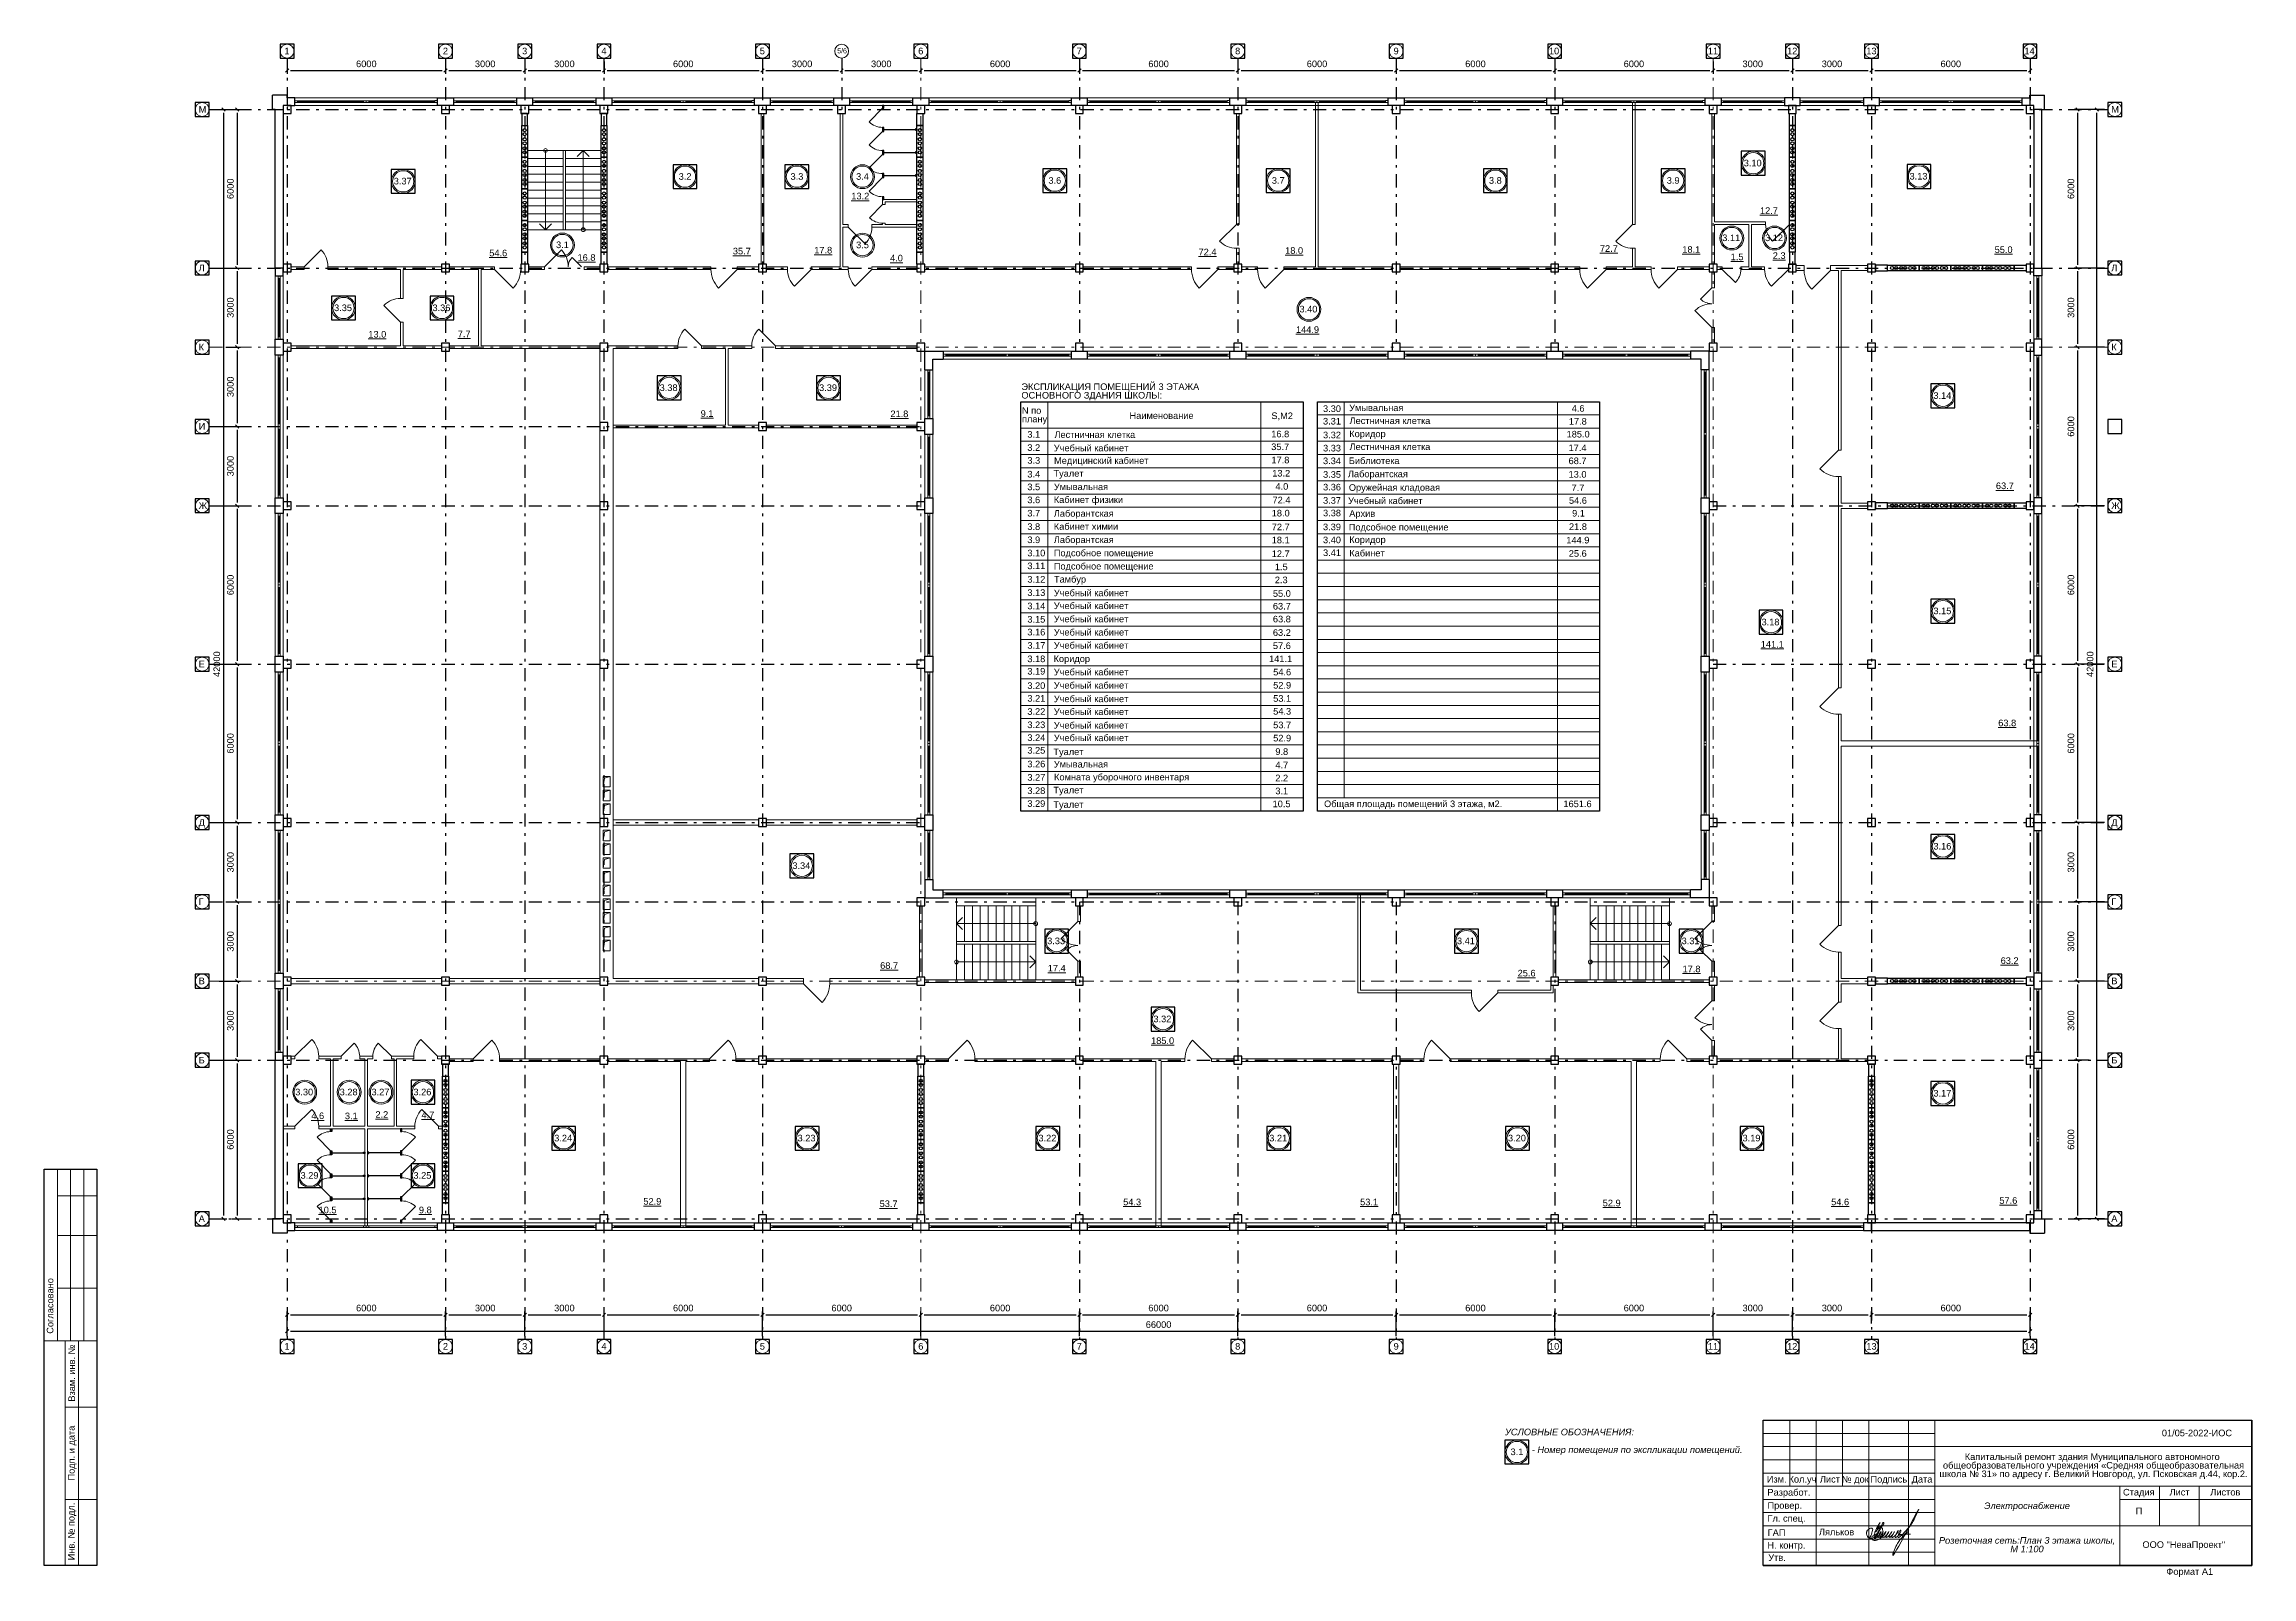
# Model space of a CAD drawing. Header units: metres. Extents: x 0 to 83.6, y 0.1 to 58.1.
import ezdxf
from ezdxf.enums import TextEntityAlignment as Align

# ---------------------------------------------------------------- set-up
doc = ezdxf.new("R2010")
doc.units = ezdxf.units.M
doc.header["$MEASUREMENT"] = 0
doc.linetypes.add('( Dashdot )', pattern=[1.001, 0.5, -0.25, 0.001, -0.25])
doc.linetypes.add('DGN Style 3', pattern=[9.681301, 6.915215, -2.766086])
doc.layers.get('DEFPOINTS').update_dxf_attribs({"lineweight": 0})
doc.layers.add('Level 63', color=7, linetype='Continuous', lineweight=0)
doc.layers.add('YOLO_STAMP', color=1, linetype='Continuous')
doc.layers.add('YOLO_TABLE', color=1, linetype='Continuous')
doc.styles.add('Arial', font='ariali.ttf')
doc.styles.add('GOST 2.304', font='cs_gost2304.shx')
doc.styles.add('Standard_0', font='arial.ttf')
doc.styles.add('Style-Arial', font='arial.ttf')
doc.dimstyles.get("Standard").update_dxf_attribs({"dimtxt": 0.00018, "dimasz": 0.00018, "dimexe": 0.0002, "dimexo": 0.0625, "dimgap": 9e-05, "dimtad": 0, "dimtih": 1, "dimtoh": 1, "dimdec": 4, "dimlfac": 1000, "dimzin": 0, "dimdsep": 46, "dimtxsty": 'Standard_0', "dimcen": 9e-05, "dimadec": 0, "dimazin": 0, "dimtfac": 1, "dimtdec": 4, "dimtofl": 0, "dimtmove": 0, "dimatfit": 0, "dimfxl": 0.01, "dimfxlon": 1, "dimtolj": 1, "dimtzin": 0, "dimarcsym": 0})

msp = doc.modelspace()

# ---------------------------------------------------------------- texts
at = {"color": 7, "linetype": 'Continuous', "lineweight": 30, "style": 'Style-Arial'}
for s, height, p in [('1', 0.25, (9.12622129, 57.97155179)), ('2', 0.25, (15.12622129, 57.97155179)), ('3', 0.25, (18.12622129, 57.97155179)), ('4', 0.25, (21.12622129, 57.97155179)), ('5', 0.25, (27.12622129, 57.97155179)), ('5/6', 0.1875, (30.06097868, 57.94538092)), ('6', 0.25, (33.12622129, 57.97155179)), ('7', 0.25, (39.12622129, 57.97155179)), ('8', 0.25, (45.12622129, 57.97155179)), ('9', 0.25, (51.12622129, 57.97155179)), ('10', 0.25, (57.00983906, 57.97155179)), ('11', 0.25, (63.02722951, 57.97155179)), ('12', 0.25, (66.02722951, 57.97155179)), ('13', 0.25, (69.02722951, 57.97155179)), ('14', 0.25, (75.01663782, 57.97155179)), ('М', 0.25, (5.87846716, 55.75819635)), ('М', 0.25, (78.30517805, 55.75819635)), ('Л', 0.25, (5.87846716, 49.75819635)), ('Л', 0.25, (78.30517805, 49.75819635)), ('К', 0.25, (5.87846716, 46.75819635)), ('К', 0.25, (78.30517805, 46.75819635)), ('И', 0.25, (5.87846716, 43.75819635)), ('Ж', 0.25, (5.87846716, 40.75819635)), ('Ж', 0.25, (78.30517805, 40.75819635)), ('Е', 0.25, (5.87846716, 34.75819635)), ('Е', 0.25, (78.30517805, 34.75819635)), ('Д', 0.25, (5.87846716, 28.75819635)), ('Д', 0.25, (78.30517805, 28.75819635)), ('Г', 0.25, (5.87846716, 25.75819635)), ('Г', 0.25, (78.30517805, 25.75819635)), ('В', 0.25, (5.87846716, 22.75819635)), ('В', 0.25, (78.30517805, 22.75819635)), ('Б', 0.25, (5.87846716, 19.75819635)), ('Б', 0.25, (78.30517805, 19.75819635)), ('А', 0.25, (5.87846716, 13.75819635)), ('А', 0.25, (78.30517805, 13.75819635)), ('1', 0.25, (9.1278092, 8.92142595)), ('2', 0.25, (15.1278092, 8.92142595)), ('3', 0.25, (18.1278092, 8.92142595)), ('4', 0.25, (21.1278092, 8.92142595)), ('5', 0.25, (27.1278092, 8.92142595)), ('6', 0.25, (33.1278092, 8.92142595)), ('7', 0.25, (39.1278092, 8.92142595)), ('8', 0.25, (45.1278092, 8.92142595)), ('9', 0.25, (51.1278092, 8.92142595)), ('10', 0.25, (57.01142698, 8.92142595)), ('11', 0.25, (63.02881742, 8.92142595)), ('12', 0.25, (66.02881742, 8.92142595)), ('13', 0.25, (69.02881742, 8.92142595)), ('14', 0.25, (75.01822574, 8.92142595))]:
    msp.add_text(s, height=height, dxfattribs=at).set_placement(p, align=Align.TOP_LEFT)
at = {"color": 7, "linetype": 'Continuous', "lineweight": 13, "style": 'Style-Arial'}
for s, p in [('3.10', (64.38624112, 53.72930147)), ('3.37', (13.26503575, 53.04392537)), ('3.2', (24.05505971, 53.22010848)), ('3.3', (28.29179526, 53.22010848)), ('3.4', (30.77356504, 53.22010848)), ('3.6', (38.05490029, 53.06928635)), ('3.7', (46.51729206, 53.06928635)), ('3.8', (54.73815444, 53.06928635)), ('3.9', (61.46995496, 53.06928635)), ('3.13', (70.66410569, 53.22994083)), ('%%u13.2%%U', (30.59274797, 52.47771655)), ('%%u12.7%%U', (65.00228701, 51.92815903)), ('%%u54.6%%U', (16.88170286, 50.32143587)), ('3.1', (19.41060485, 50.63271847)), ('%%u35.7%%U', (26.10735165, 50.39472746)), ('%%u17.8%%U', (29.18820523, 50.42961116)), ('3.5', (30.77356504, 50.62951673)), ('%%u72.4%%U', (43.74163864, 50.36103752)), ('%%u18.0%%U', (47.02045942, 50.41712897)), ('%%u72.7%%U', (58.93930038, 50.49160169)), ('%%u18.1%%U', (62.05971758, 50.45592894)), ('3.11', (63.5733349, 50.89790129)), ('%%u1.5%%U', (63.89271914, 50.17561984)), ('3.12', (65.19408251, 50.89790129)), ('%%u2.3%%U', (65.48600019, 50.22384093)), ('%%u55.0%%U', (73.888282, 50.44757183)), ('%%u16.8%%U', (20.22472193, 50.15234386)), ('%%u4.0%%U', (32.05987453, 50.12962134)), ('3.35', (11.00421945, 48.24688004)), ('3.36', (14.73193895, 48.24688004)), ('3.40', (47.56220771, 48.19717761)), ('%%u13.0%%U', (12.30311207, 47.24517466)), ('%%u7.7%%U', (15.68999663, 47.25951101)), ('%%u144.9%%U', (47.43074739, 47.42270253)), ('3.38', (23.33424682, 45.22192608)), ('3.39', (29.37153166, 45.22192608)), ('4.6', (57.87333631, 44.43847485)), ('3.14', (71.56817897, 44.92426514)), ('%%u9.1%%U', (24.88810028, 44.24217055)), ('%%u21.8%%U', (32.07303326, 44.23244818)), ('16.8', (46.4953946, 43.4688646)), ('17.8', (57.76335701, 43.94599445)), ('35.7', (46.49456588, 42.98400646)), ('185.0', (57.67784409, 43.46170858)), ('17.4', (57.75309308, 42.94605264)), ('17.8', (46.50108184, 42.48356668)), ('13.2', (46.53222299, 41.9837763)), ('68.7', (57.75309308, 42.45283669)), ('13.0', (57.75309308, 41.94297463)), ('72.4', (46.54162258, 40.96832055)), ('4.0', (46.65435854, 41.48428185)), ('7.7', (57.86615453, 41.43147172)), ('%%u63.7%%U', (73.93509216, 41.50705388)), ('18.0', (46.51312026, 40.47193885)), ('54.6', (57.76775199, 40.9505791)), ('9.1', (57.88776407, 40.4686074)), ('72.7', (46.51312026, 39.95048902)), ('18.1', (46.51193642, 39.45478593)), ('144.9', (57.66854516, 39.44947657)), ('21.8', (57.76868873, 39.96122843)), ('12.7', (46.51193642, 38.9333361)), ('25.6', (57.76115931, 38.9454084)), ('2.3', (46.63021391, 37.94474846)), ('1.5', (46.63021391, 38.43722886)), ('55.0', (46.55696139, 37.42846199)), ('63.7', (46.55696139, 36.94756937)), ('63.8', (46.55696139, 36.46034049)), ('63.2', (46.55696139, 35.95047843)), ('3.18', (65.05986435, 36.35010163)), ('3.15', (71.56817897, 36.77127591)), ('57.6', (46.55696139, 35.4508462)), ('%%u141.1%%U', (65.03060528, 35.50471846)), ('141.1', (46.41309807, 34.95629656)), ('54.6', (46.5679858, 34.45284916)), ('52.9', (46.5679858, 33.95457488)), ('53.1', (46.5679858, 33.45460316)), ('54.3', (46.5679858, 32.96791665)), ('53.7', (46.5679858, 32.45089711)), ('52.9', (46.5679858, 31.95262282)), ('%%u63.8%%U', (74.02403981, 32.52732097)), ('4.7', (46.64920972, 30.93213486)), ('9.8', (46.64920972, 31.44199692)), ('2.2', (46.64920972, 30.44456003)), ('10.5', (46.54525339, 29.46300258)), ('3.1', (46.64920972, 29.95207963)), ('Общая площадь помещений 3 этажа, м2.', (48.49467717, 29.46509167)), ('1651.6', (57.55881036, 29.4637543)), ('3.16', (71.56817897, 27.85946288)), ('3.34', (28.36011008, 27.1237542)), ('3.33', (38.00850176, 24.27550188)), ('3.41', (53.52641741, 24.27479176)), ('3.31', (62.0351354, 24.27550188)), ('%%u63.2%%U', (74.11532911, 23.52848647)), ('%%u68.7%%U', (31.6847072, 23.34155162)), ('%%u17.4%%U', (38.03315303, 23.24190286)), ('%%u25.6%%U', (55.82457168, 23.05365796)), ('%%u17.8%%U', (62.06898224, 23.21123584)), ('3.32', (42.03251418, 21.31988092)), ('%%u185.0%%U', (41.94316142, 20.49738836)), ('3.30', (9.53332616, 18.55256108)), ('3.28', (11.21738423, 18.55256108)), ('3.27', (12.42281526, 18.55256108)), ('3.26', (14.01090529, 18.55256108)), ('3.17', (71.56817897, 18.50613473)), ('%%u4.6%%U', (10.14485164, 17.6525288)), ('%%u3.1%%U', (11.41667733, 17.64898683)), ('%%u2.2%%U', (12.57204159, 17.69977387)), ('%%u4.7%%U', (14.31739208, 17.68575741)), ('3.24', (19.34163497, 16.80716788)), ('3.23', (28.55714414, 16.80716788)), ('3.22', (37.67764807, 16.80716788)), ('3.21', (46.418131, 16.80716788)), ('3.20', (55.45858677, 16.80716788)), ('3.19', (64.33977719, 16.80716788)), ('3.29', (9.73618347, 15.3941684)), ('3.25', (14.01090529, 15.3941684)), ('%%u52.9%%U', (22.71862143, 14.41073173)), ('%%u53.7%%U', (31.66511774, 14.32119086)), ('%%u54.3%%U', (40.88705968, 14.39017306)), ('%%u53.1%%U', (49.85993154, 14.38748263)), ('%%u52.9%%U', (59.04663446, 14.34920408)), ('%%u54.6%%U', (67.69721655, 14.39173044)), ('%%u57.6%%U', (74.06677791, 14.44411293)), ('%%u10.5%%U', (10.42057997, 14.08684115)), ('%%u9.8%%U', (14.21764986, 14.08618198)), ('3.1', (55.55568546, 4.92799196))]:
    msp.add_text(s, height=0.25, dxfattribs=at).set_placement(p, align=Align.TOP_LEFT)
at = {"color": 7, "linetype": 'Continuous', "lineweight": 0, "style": 'Style-Arial'}
for s, p in [('3.30', (48.45480157, 44.42792085)), ('3.31', (48.45480157, 43.95282211)), ('Лестничная клетка', (49.4589046, 43.97154069)), ('3.1', (37.25876779, 43.45332244)), ('3.2', (37.25876779, 42.95504816)), ('Лестничная клетка', (38.28412488, 43.44448506)), ('3.32', (48.45480157, 43.43137228)), ('3.33', (48.45480157, 42.93309799)), ('Лестничная клетка', (49.4589046, 42.98565993)), ('3.3', (37.25876779, 42.46836165)), ('3.4', (37.25876779, 41.94691181)), ('3.34', (48.45480157, 42.45220537)), ('3.35', (48.45480157, 41.93654942)), ('3.5', (37.25876779, 41.46601919)), ('3.6', (37.25876779, 40.97462514)), ('3.36', (48.45480157, 41.45692421)), ('3.7', (37.25876779, 40.47055697)), ('3.37', (48.45480157, 40.95285604)), ('3.38', (48.45480157, 40.4777573)), ('3.8', (37.25876779, 39.96069491)), ('3.9', (37.25876779, 39.46242063)), ('3.39', (48.45480157, 39.95123782)), ('3.40', (48.45480157, 39.45875742)), ('3.10', (37.25876779, 38.96269787)), ('3.11', (37.25876779, 38.47601136)), ('3.41', (48.45480157, 38.97207091)), ('3.12', (37.25876779, 37.9661493)), ('3.13', (37.25876779, 37.46208113)), ('3.14', (37.25876779, 36.95746978)), ('3.15', (37.25876779, 36.45340161)), ('3.16', (37.25876779, 35.9667151)), ('3.17', (37.25876779, 35.46264692)), ('3.18', (37.25876779, 34.95423334)), ('3.19', (37.25876779, 34.48492849)), ('3.20', (37.25876779, 33.94030311)), ('3.21', (37.25876779, 33.45941048)), ('3.22', (37.25876779, 32.9611362)), ('3.23', (37.25876779, 32.45706802)), ('3.24', (37.25876779, 31.97119628)), ('3.25', (37.25876779, 31.49113135)), ('3.26', (37.25876779, 30.97216461)), ('3.27', (37.25876779, 30.46499257)), ('3.28', (37.25876779, 29.9609244)), ('3.29', (37.25876779, 29.47423789)), ('01/05-2022-ИОС', (80.21969727, 5.6423375))]:
    msp.add_text(s, height=0.25, dxfattribs=at).set_placement(p, align=Align.TOP_LEFT)
at = {"color": 7, "lineweight": 13, "style": 'Style-Arial'}
for s, p in [('Умывальная', (49.44547385, 44.46060525)), ('Коридор', (49.44840196, 43.47474813)), ('Учебный кабинет', (38.26058149, 42.93749338)), ('Туалет', (38.24751204, 41.97736704)), ('Медицинский кабинет', (38.27050864, 42.46305623)), ('Лаборантская', (49.39738333, 41.95669019)), ('Библиотека', (49.43332606, 42.45598299)), ('Умывальная', (38.2629379, 41.4691686)), ('Кабинет физики', (38.26058149, 40.98063625)), ('Оружейная кладовая', (49.43332606, 41.44205276)), ('Лаборантская', (38.26058149, 40.46048771)), ('Учебный кабинет', (49.40394286, 40.94136269)), ('Архив', (49.44840196, 40.45693628)), ('Лаборантская', (38.26058149, 39.46606013)), ('Кабинет химии', (38.26058149, 39.96686588)), ('Подсобное помещение', (49.43071612, 39.94036527)), ('Коридор', (49.44840196, 39.46816348)), ('Подсобное помещение', (38.26058149, 38.96457008)), ('Подсобное помещение', (38.26058149, 38.46256131)), ('Кабинет', (49.45065071, 38.95729994)), ('Тамбур', (38.26646731, 37.96877406)), ('Учебный кабинет', (38.26058149, 37.45194279)), ('Учебный кабинет', (38.26058149, 36.9638683)), ('Учебный кабинет', (38.26058149, 36.46277849)), ('Учебный кабинет', (38.26058149, 35.96168867)), ('Учебный кабинет', (38.26058149, 35.46710652)), ('Учебный кабинет', (38.26058149, 34.45474377)), ('Коридор', (38.25200634, 34.95767206)), ('Учебный кабинет', (38.26058149, 33.95365395)), ('Учебный кабинет', (38.26058149, 33.43954882)), ('Учебный кабинет', (38.26058149, 32.95147432)), ('Учебный кабинет', (38.26058149, 32.43899611)), ('Учебный кабинет', (38.26058149, 31.96393693)), ('Туалет', (38.24485335, 31.4348465)), ('Умывальная', (38.26223844, 30.96563783)), ('Комната уборочного инвентаря', (38.2705825, 30.47751927)), ('Туалет', (38.24485335, 29.98363834)), ('Туалет', (38.24485335, 29.43595547)), ('Ляльков', (67.2340694, 1.89125248))]:
    msp.add_text(s, height=0.25, dxfattribs=at).set_placement(p, align=Align.TOP_LEFT)
at = {"color": 18, "linetype": 'Continuous', "lineweight": 13, "true_color": 0x000000, "style": 'Arial'}
for s, p in [('УСЛОВНЫЕ ОБОЗНАЧЕНИЯ:', (57.7887039, 5.67857192)), ('- Номер помещения по экспликации помещений.', (60.35023141, 5.00858741))]:
    msp.add_text(s, height=0.25, dxfattribs=at).set_placement(p, align=Align.TOP_CENTER)
at = {"color": 7, "linetype": 'Continuous', "lineweight": 13, "char_height": 0.25, "style": 'Style-Arial'}
for s, insert, attachment_point, line_spacing_factor in [('ЭКСПЛИКАЦИЯ ПОМЕЩЕНИЙ 3 ЭТАЖА\\PОСНОВНОГО ЗДАНИЯ ШКОЛЫ:', (37.03329492, 45.2591705), 1, 0.776524), ('N по \\Pплану', (37.05467515, 44.03291957), 4, 0.776524), ('Наименование', (41.12855046, 44.038756), 4, 0.6)]:
    msp.add_mtext(s, dxfattribs=dict(at, insert=insert, attachment_point=attachment_point, line_spacing_factor=line_spacing_factor))
at = {"color": 7, "linetype": 'Continuous', "lineweight": 0, "char_height": 0.25}
for s, insert, attachment_point, line_spacing_factor, style in [('S,М2', (46.90853995, 44.15775446), 2, 0.6, 'Style-Arial'), ('\\fArial|b0|i0|c204204|p39;П', (79.35310807, 2.56670306), 5, 0.72, 'GOST 2.304')]:
    msp.add_mtext(s, dxfattribs=dict(at, insert=insert, attachment_point=attachment_point, line_spacing_factor=line_spacing_factor, style=style))
at = {"color": 18, "linetype": 'DGN Style 3', "lineweight": 0, "true_color": 0x000000, "insert": (77.58396754, 4.74239135), "char_height": 0.25, "attachment_point": 2, "line_spacing_factor": 0.776524, "style": 'Style-Arial'}
msp.add_mtext('\\pt0.260417;Капитальный ремонт здания Муниципального автономного\\P общеобразовательного учреждения «Средняя общеобразовательная\\P школа № 31» по адресу г. Великий Новгород, ул. Псковская д.44, кор.2.\\P\\P', dxfattribs=at)
at = {"color": 7, "linetype": 'Continuous', "lineweight": 13, "char_height": 0.25, "width": 6.8082066547, "attachment_point": 2, "line_spacing_factor": 0.776524, "style": 'Arial'}
for s, insert in [('{\\C0;Электроснабжение}', (75.11361605, 2.88591779)), ('{\\C0;Розеточная сеть:План 3 этажа школы, М 1:100}', (75.11361605, 1.57280489))]:
    msp.add_mtext(s, dxfattribs=dict(at, insert=insert))
at = {"layer": 'Level 63', "color": 7, "linetype": 'Continuous', "lineweight": 0, "style": 'Style-Arial'}
for s, p in [('Согласовано', (0.25189682, 10.32741183)), ('Взам. инв. №', (1.07018096, 7.78435015)), ('Подп. и дата', (1.05729453, 4.75455646)), ('Инв. № подл.', (1.0528299, 1.78663866))]:
    msp.add_text(s, height=0.25002, rotation=90, dxfattribs=at).set_placement(p, align=Align.MIDDLE_CENTER)
for s, p in [('Изм.', (65.63454986, 3.76499996)), ('Разработ.', (66.09644804, 3.26903765)), ('Кол.уч', (66.61186999, 3.76499996)), ('Лист', (67.65026767, 3.76499996)), ('№ док', (68.60916897, 3.76499996)), ('Подпись', (69.8831683, 3.76499996)), ('Дата', (71.13864541, 3.76499996)), ('Стадия', (79.34594677, 3.27499996)), ('Лист', (80.89026767, 3.27499996)), ('Листов', (82.62375872, 3.27499996)), ('Провер.', (65.94181088, 2.77130658)), ('Гл. спец.', (66.00808395, 2.28407678)), ('ГАП', (65.62869553, 1.7425733)), ('Н. контр.', (66.00298305, 1.26499996)), ('Утв.', (65.64703527, 0.79819006)), ('ООО "НеваПроект"', (81.0504464, 1.2894888)), ('Формат А1', (81.27486312, 0.2692191))]:
    msp.add_text(s, height=0.25, dxfattribs=at).set_placement(p, align=Align.MIDDLE_CENTER)

# ---------------------------------------------------------------- blocks, each defined once
blk = doc.blocks.new('_Oblique-1')
at = {"color": 0, "linetype": 'ByBlock', "lineweight": -2}
blk.add_line((0.5, 0.5), (-0.5, -0.5), dxfattribs=at)
blk = doc.blocks.new('*D279')
at = {"color": 0, "linetype": 'Continuous', "lineweight": -2, "transparency": 16777216}
for p, q in [((9.228, 9.181), (9.228, 9.491)), ((9.353, 9.366), (75.103, 9.366)), ((75.228, 9.181), (75.228, 9.491))]:
    blk.add_line(p, q, dxfattribs=at)
at = {"layer": 'DEFPOINTS', "color": 0, "linetype": 'Continuous', "transparency": 16777216}
for p in [(75.228, 9.366), (9.228, 9.056), (75.228, 9.056)]:
    blk.add_point(p, dxfattribs=at)
at = {"color": 0, "linetype": 'Continuous', "lineweight": -2, "transparency": 16777216, "xscale": 0.125, "yscale": 0.125, "zscale": 0.125, "rotation": 180}
blk.add_blockref('_Oblique-1', (9.228, 9.366), dxfattribs=at)
at = {"color": 0, "linetype": 'Continuous', "lineweight": -2, "transparency": 16777216, "xscale": 0.125, "yscale": 0.125, "zscale": 0.125}
blk.add_blockref('_Oblique-1', (75.228, 9.366), dxfattribs=at)
at = {"color": 0, "linetype": 'Continuous', "lineweight": 0, "transparency": 16777216, "insert": (42.228, 9.619), "char_height": 0.25, "attachment_point": 5, "style": 'Style-Arial'}
blk.add_mtext('\\A1;66000', dxfattribs=at)
blk = doc.blocks.new('*D280')
at = {"color": 0, "linetype": 'Continuous', "lineweight": -2, "transparency": 16777216}
for p, q in [((6.401, 55.629), (7.458, 55.629)), ((7.333, 55.504), (7.333, 49.754)), ((6.401, 49.629), (7.458, 49.629))]:
    blk.add_line(p, q, dxfattribs=at)
at = {"layer": 'DEFPOINTS', "color": 0, "linetype": 'Continuous', "transparency": 16777216}
for p in [(6.276, 55.629), (6.276, 49.629), (7.333, 49.629)]:
    blk.add_point(p, dxfattribs=at)
at = {"color": 0, "linetype": 'Continuous', "lineweight": -2, "transparency": 16777216, "xscale": 0.125, "yscale": 0.125, "zscale": 0.125}
for p, rotation in [((7.333, 55.629), 90), ((7.333, 49.629), 270)]:
    blk.add_blockref('_Oblique-1', p, dxfattribs=dict(at, rotation=rotation))
at = {"color": 0, "linetype": 'Continuous', "lineweight": 0, "transparency": 16777216, "insert": (7.081, 52.629), "char_height": 0.25, "attachment_point": 5, "rotation": 90, "style": 'Style-Arial'}
blk.add_mtext('\\A1;6000', dxfattribs=at)
blk = doc.blocks.new('*D281')
at = {"color": 0, "linetype": 'Continuous', "lineweight": -2, "transparency": 16777216}
for p, q in [((6.401, 55.629), (6.943, 55.629)), ((6.818, 55.504), (6.818, 13.754)), ((6.401, 13.629), (6.943, 13.629))]:
    blk.add_line(p, q, dxfattribs=at)
at = {"layer": 'DEFPOINTS', "color": 0, "linetype": 'Continuous', "transparency": 16777216}
for p in [(6.276, 55.629), (6.276, 13.629), (6.818, 13.629)]:
    blk.add_point(p, dxfattribs=at)
at = {"color": 0, "linetype": 'Continuous', "lineweight": -2, "transparency": 16777216, "xscale": 0.125, "yscale": 0.125, "zscale": 0.125}
for p, rotation in [((6.818, 55.629), 90), ((6.818, 13.629), 270)]:
    blk.add_blockref('_Oblique-1', p, dxfattribs=dict(at, rotation=rotation))
at = {"color": 0, "linetype": 'Continuous', "lineweight": 0, "transparency": 16777216, "insert": (6.566, 34.629), "char_height": 0.25, "attachment_point": 5, "rotation": 90, "style": 'Style-Arial'}
blk.add_mtext('\\A1;42000', dxfattribs=at)
blk = doc.blocks.new('*D282')
at = {"color": 0, "linetype": 'Continuous', "lineweight": -2, "transparency": 16777216}
for p, q in [((78.051, 55.629), (76.905, 55.629)), ((77.03, 55.504), (77.03, 49.754)), ((78.051, 49.629), (76.905, 49.629))]:
    blk.add_line(p, q, dxfattribs=at)
at = {"layer": 'DEFPOINTS', "color": 0, "linetype": 'Continuous', "transparency": 16777216}
for p in [(78.176, 55.629), (77.03, 49.629), (78.176, 49.629)]:
    blk.add_point(p, dxfattribs=at)
at = {"color": 0, "linetype": 'Continuous', "lineweight": -2, "transparency": 16777216, "xscale": 0.125, "yscale": 0.125, "zscale": 0.125}
for p, rotation in [((77.03, 55.629), 90), ((77.03, 49.629), 270)]:
    blk.add_blockref('_Oblique-1', p, dxfattribs=dict(at, rotation=rotation))
at = {"color": 0, "linetype": 'Continuous', "lineweight": 0, "transparency": 16777216, "insert": (76.778, 52.629), "char_height": 0.25, "attachment_point": 5, "rotation": 90, "style": 'Style-Arial'}
blk.add_mtext('\\A1;6000', dxfattribs=at)
blk = doc.blocks.new('*D276')
at = {"color": 0, "linetype": 'Continuous', "lineweight": -2, "transparency": 16777216}
for p, q in [((78.051, 55.629), (77.633, 55.629)), ((77.758, 13.754), (77.758, 55.504)), ((78.051, 13.629), (77.633, 13.629))]:
    blk.add_line(p, q, dxfattribs=at)
at = {"layer": 'DEFPOINTS', "color": 0, "linetype": 'Continuous', "transparency": 16777216}
for p in [(77.758, 55.629), (78.176, 55.629), (78.176, 13.629)]:
    blk.add_point(p, dxfattribs=at)
at = {"color": 0, "linetype": 'Continuous', "lineweight": -2, "transparency": 16777216, "xscale": 0.125, "yscale": 0.125, "zscale": 0.125}
for p, rotation in [((77.758, 55.629), 90), ((77.758, 13.629), 270)]:
    blk.add_blockref('_Oblique-1', p, dxfattribs=dict(at, rotation=rotation))
at = {"color": 0, "linetype": 'Continuous', "lineweight": 0, "transparency": 16777216, "insert": (77.505, 34.629), "char_height": 0.25, "attachment_point": 5, "rotation": 90, "style": 'Style-Arial'}
blk.add_mtext('\\A1;42000', dxfattribs=at)
blk = doc.blocks.new('*D277')
at = {"color": 0, "linetype": 'Continuous', "lineweight": -2, "transparency": 16777216}
for p, q in [((9.228, 9.181), (9.228, 10.119)), ((15.228, 9.181), (15.228, 10.119)), ((9.353, 9.994), (15.103, 9.994))]:
    blk.add_line(p, q, dxfattribs=at)
at = {"layer": 'DEFPOINTS', "color": 0, "linetype": 'Continuous', "transparency": 16777216}
for p in [(15.228, 9.994), (9.228, 9.056), (15.228, 9.056)]:
    blk.add_point(p, dxfattribs=at)
at = {"color": 0, "linetype": 'Continuous', "lineweight": -2, "transparency": 16777216, "xscale": 0.125, "yscale": 0.125, "zscale": 0.125, "rotation": 180}
blk.add_blockref('_Oblique-1', (9.228, 9.994), dxfattribs=at)
at = {"color": 0, "linetype": 'Continuous', "lineweight": -2, "transparency": 16777216, "xscale": 0.125, "yscale": 0.125, "zscale": 0.125}
blk.add_blockref('_Oblique-1', (15.228, 9.994), dxfattribs=at)
at = {"color": 0, "linetype": 'Continuous', "lineweight": 0, "transparency": 16777216, "insert": (12.228, 10.246), "char_height": 0.25, "attachment_point": 5, "style": 'Style-Arial'}
blk.add_mtext('\\A1;6000', dxfattribs=at)
blk = doc.blocks.new('*D278')
at = {"color": 0, "linetype": 'Continuous', "lineweight": -2, "transparency": 16777216}
for p, q in [((9.228, 57.454), (9.228, 56.98)), ((9.353, 57.105), (15.103, 57.105)), ((15.228, 57.454), (15.228, 56.98))]:
    blk.add_line(p, q, dxfattribs=at)
at = {"layer": 'DEFPOINTS', "color": 0, "linetype": 'Continuous', "transparency": 16777216}
for p in [(9.228, 57.579), (15.228, 57.579), (15.228, 57.105)]:
    blk.add_point(p, dxfattribs=at)
at = {"color": 0, "linetype": 'Continuous', "lineweight": -2, "transparency": 16777216, "xscale": 0.125, "yscale": 0.125, "zscale": 0.125, "rotation": 180}
blk.add_blockref('_Oblique-1', (9.228, 57.105), dxfattribs=at)
at = {"color": 0, "linetype": 'Continuous', "lineweight": -2, "transparency": 16777216, "xscale": 0.125, "yscale": 0.125, "zscale": 0.125}
blk.add_blockref('_Oblique-1', (15.228, 57.105), dxfattribs=at)
at = {"color": 0, "linetype": 'Continuous', "lineweight": 0, "transparency": 16777216, "insert": (12.228, 57.358), "char_height": 0.25, "attachment_point": 5, "style": 'Style-Arial'}
blk.add_mtext('\\A1;6000', dxfattribs=at)
blk = doc.blocks.new('*D506')
at = {"color": 0, "linetype": 'Continuous', "lineweight": -2, "transparency": 16777216}
for p, q in [((6.401, 49.629), (7.458, 49.629)), ((7.333, 49.504), (7.333, 46.754)), ((6.901, 46.629), (7.458, 46.629))]:
    blk.add_line(p, q, dxfattribs=at)
at = {"layer": 'DEFPOINTS', "color": 0, "linetype": 'Continuous', "transparency": 16777216}
for p in [(6.276, 49.629), (6.776, 46.629), (7.333, 46.629)]:
    blk.add_point(p, dxfattribs=at)
at = {"color": 0, "linetype": 'Continuous', "lineweight": -2, "transparency": 16777216, "xscale": 0.125, "yscale": 0.125, "zscale": 0.125}
for p, rotation in [((7.333, 49.629), 90), ((7.333, 46.629), 270)]:
    blk.add_blockref('_Oblique-1', p, dxfattribs=dict(at, rotation=rotation))
at = {"color": 0, "linetype": 'Continuous', "lineweight": 0, "transparency": 16777216, "insert": (7.081, 48.129), "char_height": 0.25, "attachment_point": 5, "rotation": 90, "style": 'Style-Arial'}
blk.add_mtext('\\A1;3000', dxfattribs=at)
blk = doc.blocks.new('*D507')
at = {"color": 0, "linetype": 'Continuous', "lineweight": -2, "transparency": 16777216}
for p, q in [((6.901, 46.629), (7.458, 46.629)), ((7.333, 46.504), (7.333, 43.754)), ((6.401, 43.629), (7.458, 43.629))]:
    blk.add_line(p, q, dxfattribs=at)
at = {"layer": 'DEFPOINTS', "color": 0, "linetype": 'Continuous', "transparency": 16777216}
for p in [(6.776, 46.629), (6.276, 43.629), (7.333, 43.629)]:
    blk.add_point(p, dxfattribs=at)
at = {"color": 0, "linetype": 'Continuous', "lineweight": -2, "transparency": 16777216, "xscale": 0.125, "yscale": 0.125, "zscale": 0.125}
for p, rotation in [((7.333, 46.629), 90), ((7.333, 43.629), 270)]:
    blk.add_blockref('_Oblique-1', p, dxfattribs=dict(at, rotation=rotation))
at = {"color": 0, "linetype": 'Continuous', "lineweight": 0, "transparency": 16777216, "insert": (7.081, 45.129), "char_height": 0.25, "attachment_point": 5, "rotation": 90, "style": 'Style-Arial'}
blk.add_mtext('\\A1;3000', dxfattribs=at)
blk = doc.blocks.new('*D508')
at = {"color": 0, "linetype": 'Continuous', "lineweight": -2, "transparency": 16777216}
for p, q in [((6.401, 43.629), (7.458, 43.629)), ((7.333, 43.504), (7.333, 40.754)), ((6.401, 40.629), (7.458, 40.629))]:
    blk.add_line(p, q, dxfattribs=at)
at = {"layer": 'DEFPOINTS', "color": 0, "linetype": 'Continuous', "transparency": 16777216}
for p in [(6.276, 43.629), (6.276, 40.629), (7.333, 40.629)]:
    blk.add_point(p, dxfattribs=at)
at = {"color": 0, "linetype": 'Continuous', "lineweight": -2, "transparency": 16777216, "xscale": 0.125, "yscale": 0.125, "zscale": 0.125}
for p, rotation in [((7.333, 43.629), 90), ((7.333, 40.629), 270)]:
    blk.add_blockref('_Oblique-1', p, dxfattribs=dict(at, rotation=rotation))
at = {"color": 0, "linetype": 'Continuous', "lineweight": 0, "transparency": 16777216, "insert": (7.081, 42.129), "char_height": 0.25, "attachment_point": 5, "rotation": 90, "style": 'Style-Arial'}
blk.add_mtext('\\A1;3000', dxfattribs=at)
blk = doc.blocks.new('*D509')
at = {"color": 0, "linetype": 'Continuous', "lineweight": -2, "transparency": 16777216}
for p, q in [((6.401, 40.629), (7.458, 40.629)), ((7.333, 40.504), (7.333, 34.754)), ((6.401, 34.629), (7.458, 34.629))]:
    blk.add_line(p, q, dxfattribs=at)
at = {"layer": 'DEFPOINTS', "color": 0, "linetype": 'Continuous', "transparency": 16777216}
for p in [(6.276, 40.629), (6.276, 34.629), (7.333, 34.629)]:
    blk.add_point(p, dxfattribs=at)
at = {"color": 0, "linetype": 'Continuous', "lineweight": -2, "transparency": 16777216, "xscale": 0.125, "yscale": 0.125, "zscale": 0.125}
for p, rotation in [((7.333, 40.629), 90), ((7.333, 34.629), 270)]:
    blk.add_blockref('_Oblique-1', p, dxfattribs=dict(at, rotation=rotation))
at = {"color": 0, "linetype": 'Continuous', "lineweight": 0, "transparency": 16777216, "insert": (7.081, 37.629), "char_height": 0.25, "attachment_point": 5, "rotation": 90, "style": 'Style-Arial'}
blk.add_mtext('\\A1;6000', dxfattribs=at)
blk = doc.blocks.new('*D510')
at = {"color": 0, "linetype": 'Continuous', "lineweight": -2, "transparency": 16777216}
for p, q in [((6.401, 34.629), (7.458, 34.629)), ((7.333, 34.504), (7.333, 28.754)), ((6.401, 28.629), (7.458, 28.629))]:
    blk.add_line(p, q, dxfattribs=at)
at = {"layer": 'DEFPOINTS', "color": 0, "linetype": 'Continuous', "transparency": 16777216}
for p in [(6.276, 34.629), (6.276, 28.629), (7.333, 28.629)]:
    blk.add_point(p, dxfattribs=at)
at = {"color": 0, "linetype": 'Continuous', "lineweight": -2, "transparency": 16777216, "xscale": 0.125, "yscale": 0.125, "zscale": 0.125}
for p, rotation in [((7.333, 34.629), 90), ((7.333, 28.629), 270)]:
    blk.add_blockref('_Oblique-1', p, dxfattribs=dict(at, rotation=rotation))
at = {"color": 0, "linetype": 'Continuous', "lineweight": 0, "transparency": 16777216, "insert": (7.081, 31.629), "char_height": 0.25, "attachment_point": 5, "rotation": 90, "style": 'Style-Arial'}
blk.add_mtext('\\A1;6000', dxfattribs=at)
blk = doc.blocks.new('*D511')
at = {"color": 0, "linetype": 'Continuous', "lineweight": -2, "transparency": 16777216}
for p, q in [((6.401, 28.629), (7.458, 28.629)), ((7.333, 28.504), (7.333, 25.754)), ((6.901, 25.629), (7.458, 25.629))]:
    blk.add_line(p, q, dxfattribs=at)
at = {"layer": 'DEFPOINTS', "color": 0, "linetype": 'Continuous', "transparency": 16777216}
for p in [(6.276, 28.629), (6.776, 25.629), (7.333, 25.629)]:
    blk.add_point(p, dxfattribs=at)
at = {"color": 0, "linetype": 'Continuous', "lineweight": -2, "transparency": 16777216, "xscale": 0.125, "yscale": 0.125, "zscale": 0.125}
for p, rotation in [((7.333, 28.629), 90), ((7.333, 25.629), 270)]:
    blk.add_blockref('_Oblique-1', p, dxfattribs=dict(at, rotation=rotation))
at = {"color": 0, "linetype": 'Continuous', "lineweight": 0, "transparency": 16777216, "insert": (7.081, 27.129), "char_height": 0.25, "attachment_point": 5, "rotation": 90, "style": 'Style-Arial'}
blk.add_mtext('\\A1;3000', dxfattribs=at)
blk = doc.blocks.new('*D494')
at = {"color": 0, "linetype": 'Continuous', "lineweight": -2, "transparency": 16777216}
for p, q in [((6.901, 25.629), (7.458, 25.629)), ((7.333, 25.504), (7.333, 22.754)), ((6.651, 22.629), (7.458, 22.629))]:
    blk.add_line(p, q, dxfattribs=at)
at = {"layer": 'DEFPOINTS', "color": 0, "linetype": 'Continuous', "transparency": 16777216}
for p in [(6.776, 25.629), (6.526, 22.629), (7.333, 22.629)]:
    blk.add_point(p, dxfattribs=at)
at = {"color": 0, "linetype": 'Continuous', "lineweight": -2, "transparency": 16777216, "xscale": 0.125, "yscale": 0.125, "zscale": 0.125}
for p, rotation in [((7.333, 25.629), 90), ((7.333, 22.629), 270)]:
    blk.add_blockref('_Oblique-1', p, dxfattribs=dict(at, rotation=rotation))
at = {"color": 0, "linetype": 'Continuous', "lineweight": 0, "transparency": 16777216, "insert": (7.081, 24.129), "char_height": 0.25, "attachment_point": 5, "rotation": 90, "style": 'Style-Arial'}
blk.add_mtext('\\A1;3000', dxfattribs=at)
blk = doc.blocks.new('*D495')
at = {"color": 0, "linetype": 'Continuous', "lineweight": -2, "transparency": 16777216}
for p, q in [((6.651, 22.629), (7.458, 22.629)), ((7.333, 22.504), (7.333, 19.754)), ((6.401, 19.629), (7.458, 19.629))]:
    blk.add_line(p, q, dxfattribs=at)
at = {"layer": 'DEFPOINTS', "color": 0, "linetype": 'Continuous', "transparency": 16777216}
for p in [(6.526, 22.629), (6.276, 19.629), (7.333, 19.629)]:
    blk.add_point(p, dxfattribs=at)
at = {"color": 0, "linetype": 'Continuous', "lineweight": -2, "transparency": 16777216, "xscale": 0.125, "yscale": 0.125, "zscale": 0.125}
for p, rotation in [((7.333, 22.629), 90), ((7.333, 19.629), 270)]:
    blk.add_blockref('_Oblique-1', p, dxfattribs=dict(at, rotation=rotation))
at = {"color": 0, "linetype": 'Continuous', "lineweight": 0, "transparency": 16777216, "insert": (7.081, 21.129), "char_height": 0.25, "attachment_point": 5, "rotation": 90, "style": 'Style-Arial'}
blk.add_mtext('\\A1;3000', dxfattribs=at)
blk = doc.blocks.new('*D496')
at = {"color": 0, "linetype": 'Continuous', "lineweight": -2, "transparency": 16777216}
for p, q in [((6.401, 19.629), (7.458, 19.629)), ((7.333, 19.504), (7.333, 13.754)), ((7.151, 13.629), (7.458, 13.629))]:
    blk.add_line(p, q, dxfattribs=at)
at = {"layer": 'DEFPOINTS', "color": 0, "linetype": 'Continuous', "transparency": 16777216}
for p in [(6.276, 19.629), (7.026, 13.629), (7.333, 13.629)]:
    blk.add_point(p, dxfattribs=at)
at = {"color": 0, "linetype": 'Continuous', "lineweight": -2, "transparency": 16777216, "xscale": 0.125, "yscale": 0.125, "zscale": 0.125}
for p, rotation in [((7.333, 19.629), 90), ((7.333, 13.629), 270)]:
    blk.add_blockref('_Oblique-1', p, dxfattribs=dict(at, rotation=rotation))
at = {"color": 0, "linetype": 'Continuous', "lineweight": 0, "transparency": 16777216, "insert": (7.081, 16.629), "char_height": 0.25, "attachment_point": 5, "rotation": 90, "style": 'Style-Arial'}
blk.add_mtext('\\A1;6000', dxfattribs=at)
blk = doc.blocks.new('*D497')
at = {"color": 0, "linetype": 'Continuous', "lineweight": -2, "transparency": 16777216}
for p, q in [((78.051, 49.629), (76.905, 49.629)), ((77.03, 49.504), (77.03, 46.754)), ((78.051, 46.629), (76.905, 46.629))]:
    blk.add_line(p, q, dxfattribs=at)
at = {"layer": 'DEFPOINTS', "color": 0, "linetype": 'Continuous', "transparency": 16777216}
for p in [(78.176, 49.629), (77.03, 46.629), (78.176, 46.629)]:
    blk.add_point(p, dxfattribs=at)
at = {"color": 0, "linetype": 'Continuous', "lineweight": -2, "transparency": 16777216, "xscale": 0.125, "yscale": 0.125, "zscale": 0.125}
for p, rotation in [((77.03, 49.629), 90), ((77.03, 46.629), 270)]:
    blk.add_blockref('_Oblique-1', p, dxfattribs=dict(at, rotation=rotation))
at = {"color": 0, "linetype": 'Continuous', "lineweight": 0, "transparency": 16777216, "insert": (76.778, 48.129), "char_height": 0.25, "attachment_point": 5, "rotation": 90, "style": 'Style-Arial'}
blk.add_mtext('\\A1;3000', dxfattribs=at)
blk = doc.blocks.new('*D498')
at = {"color": 0, "linetype": 'Continuous', "lineweight": -2, "transparency": 16777216}
for p, q in [((78.051, 46.629), (76.905, 46.629)), ((77.03, 46.504), (77.03, 40.754)), ((78.051, 40.629), (76.905, 40.629))]:
    blk.add_line(p, q, dxfattribs=at)
at = {"layer": 'DEFPOINTS', "color": 0, "linetype": 'Continuous', "transparency": 16777216}
for p in [(78.176, 46.629), (77.03, 40.629), (78.176, 40.629)]:
    blk.add_point(p, dxfattribs=at)
at = {"color": 0, "linetype": 'Continuous', "lineweight": -2, "transparency": 16777216, "xscale": 0.125, "yscale": 0.125, "zscale": 0.125}
for p, rotation in [((77.03, 46.629), 90), ((77.03, 40.629), 270)]:
    blk.add_blockref('_Oblique-1', p, dxfattribs=dict(at, rotation=rotation))
at = {"color": 0, "linetype": 'Continuous', "lineweight": 0, "transparency": 16777216, "insert": (76.778, 43.629), "char_height": 0.25, "attachment_point": 5, "rotation": 90, "style": 'Style-Arial'}
blk.add_mtext('\\A1;6000', dxfattribs=at)
blk = doc.blocks.new('*D499')
at = {"color": 0, "linetype": 'Continuous', "lineweight": -2, "transparency": 16777216}
for p, q in [((78.051, 40.629), (76.905, 40.629)), ((77.03, 40.504), (77.03, 34.754)), ((78.051, 34.629), (76.905, 34.629))]:
    blk.add_line(p, q, dxfattribs=at)
at = {"layer": 'DEFPOINTS', "color": 0, "linetype": 'Continuous', "transparency": 16777216}
for p in [(78.176, 40.629), (77.03, 34.629), (78.176, 34.629)]:
    blk.add_point(p, dxfattribs=at)
at = {"color": 0, "linetype": 'Continuous', "lineweight": -2, "transparency": 16777216, "xscale": 0.125, "yscale": 0.125, "zscale": 0.125}
for p, rotation in [((77.03, 40.629), 90), ((77.03, 34.629), 270)]:
    blk.add_blockref('_Oblique-1', p, dxfattribs=dict(at, rotation=rotation))
at = {"color": 0, "linetype": 'Continuous', "lineweight": 0, "transparency": 16777216, "insert": (76.778, 37.629), "char_height": 0.25, "attachment_point": 5, "rotation": 90, "style": 'Style-Arial'}
blk.add_mtext('\\A1;6000', dxfattribs=at)
blk = doc.blocks.new('*D500')
at = {"color": 0, "linetype": 'Continuous', "lineweight": -2, "transparency": 16777216}
for p, q in [((78.051, 34.629), (76.905, 34.629)), ((77.03, 34.504), (77.03, 28.754)), ((78.051, 28.629), (76.905, 28.629))]:
    blk.add_line(p, q, dxfattribs=at)
at = {"layer": 'DEFPOINTS', "color": 0, "linetype": 'Continuous', "transparency": 16777216}
for p in [(78.176, 34.629), (77.03, 28.629), (78.176, 28.629)]:
    blk.add_point(p, dxfattribs=at)
at = {"color": 0, "linetype": 'Continuous', "lineweight": -2, "transparency": 16777216, "xscale": 0.125, "yscale": 0.125, "zscale": 0.125}
for p, rotation in [((77.03, 34.629), 90), ((77.03, 28.629), 270)]:
    blk.add_blockref('_Oblique-1', p, dxfattribs=dict(at, rotation=rotation))
at = {"color": 0, "linetype": 'Continuous', "lineweight": 0, "transparency": 16777216, "insert": (76.778, 31.629), "char_height": 0.25, "attachment_point": 5, "rotation": 90, "style": 'Style-Arial'}
blk.add_mtext('\\A1;6000', dxfattribs=at)
blk = doc.blocks.new('*D501')
at = {"color": 0, "linetype": 'Continuous', "lineweight": -2, "transparency": 16777216}
for p, q in [((78.051, 28.629), (76.905, 28.629)), ((77.03, 28.504), (77.03, 25.754)), ((78.051, 25.629), (76.905, 25.629))]:
    blk.add_line(p, q, dxfattribs=at)
at = {"layer": 'DEFPOINTS', "color": 0, "linetype": 'Continuous', "transparency": 16777216}
for p in [(78.176, 28.629), (77.03, 25.629), (78.176, 25.629)]:
    blk.add_point(p, dxfattribs=at)
at = {"color": 0, "linetype": 'Continuous', "lineweight": -2, "transparency": 16777216, "xscale": 0.125, "yscale": 0.125, "zscale": 0.125}
for p, rotation in [((77.03, 28.629), 90), ((77.03, 25.629), 270)]:
    blk.add_blockref('_Oblique-1', p, dxfattribs=dict(at, rotation=rotation))
at = {"color": 0, "linetype": 'Continuous', "lineweight": 0, "transparency": 16777216, "insert": (76.778, 27.129), "char_height": 0.25, "attachment_point": 5, "rotation": 90, "style": 'Style-Arial'}
blk.add_mtext('\\A1;3000', dxfattribs=at)
blk = doc.blocks.new('*D502')
at = {"color": 0, "linetype": 'Continuous', "lineweight": -2, "transparency": 16777216}
for p, q in [((78.051, 25.629), (76.905, 25.629)), ((77.03, 25.504), (77.03, 22.754)), ((78.051, 22.629), (76.905, 22.629))]:
    blk.add_line(p, q, dxfattribs=at)
at = {"layer": 'DEFPOINTS', "color": 0, "linetype": 'Continuous', "transparency": 16777216}
for p in [(78.176, 25.629), (77.03, 22.629), (78.176, 22.629)]:
    blk.add_point(p, dxfattribs=at)
at = {"color": 0, "linetype": 'Continuous', "lineweight": -2, "transparency": 16777216, "xscale": 0.125, "yscale": 0.125, "zscale": 0.125}
for p, rotation in [((77.03, 25.629), 90), ((77.03, 22.629), 270)]:
    blk.add_blockref('_Oblique-1', p, dxfattribs=dict(at, rotation=rotation))
at = {"color": 0, "linetype": 'Continuous', "lineweight": 0, "transparency": 16777216, "insert": (76.778, 24.129), "char_height": 0.25, "attachment_point": 5, "rotation": 90, "style": 'Style-Arial'}
blk.add_mtext('\\A1;3000', dxfattribs=at)
blk = doc.blocks.new('*D512')
at = {"color": 0, "linetype": 'Continuous', "lineweight": -2, "transparency": 16777216}
for p, q in [((78.051, 22.629), (76.905, 22.629)), ((77.03, 22.504), (77.03, 19.754)), ((77.472, 19.629), (76.905, 19.629))]:
    blk.add_line(p, q, dxfattribs=at)
at = {"layer": 'DEFPOINTS', "color": 0, "linetype": 'Continuous', "transparency": 16777216}
for p in [(78.176, 22.629), (77.03, 19.629), (77.597, 19.629)]:
    blk.add_point(p, dxfattribs=at)
at = {"color": 0, "linetype": 'Continuous', "lineweight": -2, "transparency": 16777216, "xscale": 0.125, "yscale": 0.125, "zscale": 0.125}
for p, rotation in [((77.03, 22.629), 90), ((77.03, 19.629), 270)]:
    blk.add_blockref('_Oblique-1', p, dxfattribs=dict(at, rotation=rotation))
at = {"color": 0, "linetype": 'Continuous', "lineweight": 0, "transparency": 16777216, "insert": (76.778, 21.129), "char_height": 0.25, "attachment_point": 5, "rotation": 90, "style": 'Style-Arial'}
blk.add_mtext('\\A1;3000', dxfattribs=at)
blk = doc.blocks.new('*D513')
at = {"color": 0, "linetype": 'Continuous', "lineweight": -2, "transparency": 16777216}
for p, q in [((77.472, 19.629), (76.905, 19.629)), ((77.03, 19.504), (77.03, 13.754)), ((78.051, 13.629), (76.905, 13.629))]:
    blk.add_line(p, q, dxfattribs=at)
at = {"layer": 'DEFPOINTS', "color": 0, "linetype": 'Continuous', "transparency": 16777216}
for p in [(77.597, 19.629), (77.03, 13.629), (78.176, 13.629)]:
    blk.add_point(p, dxfattribs=at)
at = {"color": 0, "linetype": 'Continuous', "lineweight": -2, "transparency": 16777216, "xscale": 0.125, "yscale": 0.125, "zscale": 0.125}
for p, rotation in [((77.03, 19.629), 90), ((77.03, 13.629), 270)]:
    blk.add_blockref('_Oblique-1', p, dxfattribs=dict(at, rotation=rotation))
at = {"color": 0, "linetype": 'Continuous', "lineweight": 0, "transparency": 16777216, "insert": (76.778, 16.629), "char_height": 0.25, "attachment_point": 5, "rotation": 90, "style": 'Style-Arial'}
blk.add_mtext('\\A1;6000', dxfattribs=at)
blk = doc.blocks.new('*D514')
at = {"color": 0, "linetype": 'Continuous', "lineweight": -2, "transparency": 16777216}
for p, q in [((15.228, 9.181), (15.228, 10.119)), ((18.228, 9.181), (18.228, 10.119)), ((15.353, 9.994), (18.103, 9.994))]:
    blk.add_line(p, q, dxfattribs=at)
at = {"layer": 'DEFPOINTS', "color": 0, "linetype": 'Continuous', "transparency": 16777216}
for p in [(18.228, 9.994), (15.228, 9.056), (18.228, 9.056)]:
    blk.add_point(p, dxfattribs=at)
at = {"color": 0, "linetype": 'Continuous', "lineweight": -2, "transparency": 16777216, "xscale": 0.125, "yscale": 0.125, "zscale": 0.125, "rotation": 180}
blk.add_blockref('_Oblique-1', (15.228, 9.994), dxfattribs=at)
at = {"color": 0, "linetype": 'Continuous', "lineweight": -2, "transparency": 16777216, "xscale": 0.125, "yscale": 0.125, "zscale": 0.125}
blk.add_blockref('_Oblique-1', (18.228, 9.994), dxfattribs=at)
at = {"color": 0, "linetype": 'Continuous', "lineweight": 0, "transparency": 16777216, "insert": (16.728, 10.246), "char_height": 0.25, "attachment_point": 5, "style": 'Style-Arial'}
blk.add_mtext('\\A1;3000', dxfattribs=at)
blk = doc.blocks.new('*D515')
at = {"color": 0, "linetype": 'Continuous', "lineweight": -2, "transparency": 16777216}
for p, q in [((18.228, 9.181), (18.228, 10.119)), ((21.228, 9.181), (21.228, 10.119)), ((18.353, 9.994), (21.103, 9.994))]:
    blk.add_line(p, q, dxfattribs=at)
at = {"layer": 'DEFPOINTS', "color": 0, "linetype": 'Continuous', "transparency": 16777216}
for p in [(21.228, 9.994), (18.228, 9.056), (21.228, 9.056)]:
    blk.add_point(p, dxfattribs=at)
at = {"color": 0, "linetype": 'Continuous', "lineweight": -2, "transparency": 16777216, "xscale": 0.125, "yscale": 0.125, "zscale": 0.125, "rotation": 180}
blk.add_blockref('_Oblique-1', (18.228, 9.994), dxfattribs=at)
at = {"color": 0, "linetype": 'Continuous', "lineweight": -2, "transparency": 16777216, "xscale": 0.125, "yscale": 0.125, "zscale": 0.125}
blk.add_blockref('_Oblique-1', (21.228, 9.994), dxfattribs=at)
at = {"color": 0, "linetype": 'Continuous', "lineweight": 0, "transparency": 16777216, "insert": (19.728, 10.246), "char_height": 0.25, "attachment_point": 5, "style": 'Style-Arial'}
blk.add_mtext('\\A1;3000', dxfattribs=at)
blk = doc.blocks.new('*D516')
at = {"color": 0, "linetype": 'Continuous', "lineweight": -2, "transparency": 16777216}
for p, q in [((21.228, 9.181), (21.228, 10.119)), ((27.228, 9.181), (27.228, 10.119)), ((21.353, 9.994), (27.103, 9.994))]:
    blk.add_line(p, q, dxfattribs=at)
at = {"layer": 'DEFPOINTS', "color": 0, "linetype": 'Continuous', "transparency": 16777216}
for p in [(27.228, 9.994), (21.228, 9.056), (27.228, 9.056)]:
    blk.add_point(p, dxfattribs=at)
at = {"color": 0, "linetype": 'Continuous', "lineweight": -2, "transparency": 16777216, "xscale": 0.125, "yscale": 0.125, "zscale": 0.125, "rotation": 180}
blk.add_blockref('_Oblique-1', (21.228, 9.994), dxfattribs=at)
at = {"color": 0, "linetype": 'Continuous', "lineweight": -2, "transparency": 16777216, "xscale": 0.125, "yscale": 0.125, "zscale": 0.125}
blk.add_blockref('_Oblique-1', (27.228, 9.994), dxfattribs=at)
at = {"color": 0, "linetype": 'Continuous', "lineweight": 0, "transparency": 16777216, "insert": (24.228, 10.246), "char_height": 0.25, "attachment_point": 5, "style": 'Style-Arial'}
blk.add_mtext('\\A1;6000', dxfattribs=at)
blk = doc.blocks.new('*D517')
at = {"color": 0, "linetype": 'Continuous', "lineweight": -2, "transparency": 16777216}
for p, q in [((27.228, 9.181), (27.228, 10.119)), ((33.228, 9.181), (33.228, 10.119)), ((27.353, 9.994), (33.103, 9.994))]:
    blk.add_line(p, q, dxfattribs=at)
at = {"layer": 'DEFPOINTS', "color": 0, "linetype": 'Continuous', "transparency": 16777216}
for p in [(33.228, 9.994), (27.228, 9.056), (33.228, 9.056)]:
    blk.add_point(p, dxfattribs=at)
at = {"color": 0, "linetype": 'Continuous', "lineweight": -2, "transparency": 16777216, "xscale": 0.125, "yscale": 0.125, "zscale": 0.125, "rotation": 180}
blk.add_blockref('_Oblique-1', (27.228, 9.994), dxfattribs=at)
at = {"color": 0, "linetype": 'Continuous', "lineweight": -2, "transparency": 16777216, "xscale": 0.125, "yscale": 0.125, "zscale": 0.125}
blk.add_blockref('_Oblique-1', (33.228, 9.994), dxfattribs=at)
at = {"color": 0, "linetype": 'Continuous', "lineweight": 0, "transparency": 16777216, "insert": (30.228, 10.246), "char_height": 0.25, "attachment_point": 5, "style": 'Style-Arial'}
blk.add_mtext('\\A1;6000', dxfattribs=at)
blk = doc.blocks.new('*D518')
at = {"color": 0, "linetype": 'Continuous', "lineweight": -2, "transparency": 16777216}
for p, q in [((33.228, 9.181), (33.228, 10.119)), ((39.228, 9.181), (39.228, 10.119)), ((33.353, 9.994), (39.103, 9.994))]:
    blk.add_line(p, q, dxfattribs=at)
at = {"layer": 'DEFPOINTS', "color": 0, "linetype": 'Continuous', "transparency": 16777216}
for p in [(39.228, 9.994), (33.228, 9.056), (39.228, 9.056)]:
    blk.add_point(p, dxfattribs=at)
at = {"color": 0, "linetype": 'Continuous', "lineweight": -2, "transparency": 16777216, "xscale": 0.125, "yscale": 0.125, "zscale": 0.125, "rotation": 180}
blk.add_blockref('_Oblique-1', (33.228, 9.994), dxfattribs=at)
at = {"color": 0, "linetype": 'Continuous', "lineweight": -2, "transparency": 16777216, "xscale": 0.125, "yscale": 0.125, "zscale": 0.125}
blk.add_blockref('_Oblique-1', (39.228, 9.994), dxfattribs=at)
at = {"color": 0, "linetype": 'Continuous', "lineweight": 0, "transparency": 16777216, "insert": (36.228, 10.246), "char_height": 0.25, "attachment_point": 5, "style": 'Style-Arial'}
blk.add_mtext('\\A1;6000', dxfattribs=at)
blk = doc.blocks.new('*D519')
at = {"color": 0, "linetype": 'Continuous', "lineweight": -2, "transparency": 16777216}
for p, q in [((39.228, 9.181), (39.228, 10.119)), ((45.228, 9.181), (45.228, 10.119)), ((39.353, 9.994), (45.103, 9.994))]:
    blk.add_line(p, q, dxfattribs=at)
at = {"layer": 'DEFPOINTS', "color": 0, "linetype": 'Continuous', "transparency": 16777216}
for p in [(45.228, 9.994), (39.228, 9.056), (45.228, 9.056)]:
    blk.add_point(p, dxfattribs=at)
at = {"color": 0, "linetype": 'Continuous', "lineweight": -2, "transparency": 16777216, "xscale": 0.125, "yscale": 0.125, "zscale": 0.125, "rotation": 180}
blk.add_blockref('_Oblique-1', (39.228, 9.994), dxfattribs=at)
at = {"color": 0, "linetype": 'Continuous', "lineweight": -2, "transparency": 16777216, "xscale": 0.125, "yscale": 0.125, "zscale": 0.125}
blk.add_blockref('_Oblique-1', (45.228, 9.994), dxfattribs=at)
at = {"color": 0, "linetype": 'Continuous', "lineweight": 0, "transparency": 16777216, "insert": (42.228, 10.246), "char_height": 0.25, "attachment_point": 5, "style": 'Style-Arial'}
blk.add_mtext('\\A1;6000', dxfattribs=at)
blk = doc.blocks.new('*D520')
at = {"color": 0, "linetype": 'Continuous', "lineweight": -2, "transparency": 16777216}
for p, q in [((45.228, 9.181), (45.228, 10.119)), ((51.228, 9.181), (51.228, 10.119)), ((45.353, 9.994), (51.103, 9.994))]:
    blk.add_line(p, q, dxfattribs=at)
at = {"layer": 'DEFPOINTS', "color": 0, "linetype": 'Continuous', "transparency": 16777216}
for p in [(51.228, 9.994), (45.228, 9.056), (51.228, 9.056)]:
    blk.add_point(p, dxfattribs=at)
at = {"color": 0, "linetype": 'Continuous', "lineweight": -2, "transparency": 16777216, "xscale": 0.125, "yscale": 0.125, "zscale": 0.125, "rotation": 180}
blk.add_blockref('_Oblique-1', (45.228, 9.994), dxfattribs=at)
at = {"color": 0, "linetype": 'Continuous', "lineweight": -2, "transparency": 16777216, "xscale": 0.125, "yscale": 0.125, "zscale": 0.125}
blk.add_blockref('_Oblique-1', (51.228, 9.994), dxfattribs=at)
at = {"color": 0, "linetype": 'Continuous', "lineweight": 0, "transparency": 16777216, "insert": (48.228, 10.246), "char_height": 0.25, "attachment_point": 5, "style": 'Style-Arial'}
blk.add_mtext('\\A1;6000', dxfattribs=at)
blk = doc.blocks.new('*D521')
at = {"color": 0, "linetype": 'Continuous', "lineweight": -2, "transparency": 16777216}
for p, q in [((51.228, 9.181), (51.228, 10.119)), ((57.228, 9.181), (57.228, 10.119)), ((51.353, 9.994), (57.103, 9.994))]:
    blk.add_line(p, q, dxfattribs=at)
at = {"layer": 'DEFPOINTS', "color": 0, "linetype": 'Continuous', "transparency": 16777216}
for p in [(57.228, 9.994), (51.228, 9.056), (57.228, 9.056)]:
    blk.add_point(p, dxfattribs=at)
at = {"color": 0, "linetype": 'Continuous', "lineweight": -2, "transparency": 16777216, "xscale": 0.125, "yscale": 0.125, "zscale": 0.125, "rotation": 180}
blk.add_blockref('_Oblique-1', (51.228, 9.994), dxfattribs=at)
at = {"color": 0, "linetype": 'Continuous', "lineweight": -2, "transparency": 16777216, "xscale": 0.125, "yscale": 0.125, "zscale": 0.125}
blk.add_blockref('_Oblique-1', (57.228, 9.994), dxfattribs=at)
at = {"color": 0, "linetype": 'Continuous', "lineweight": 0, "transparency": 16777216, "insert": (54.228, 10.246), "char_height": 0.25, "attachment_point": 5, "style": 'Style-Arial'}
blk.add_mtext('\\A1;6000', dxfattribs=at)
blk = doc.blocks.new('*D522')
at = {"color": 0, "linetype": 'Continuous', "lineweight": -2, "transparency": 16777216}
for p, q in [((57.228, 9.181), (57.228, 10.119)), ((63.228, 9.181), (63.228, 10.119)), ((57.353, 9.994), (63.103, 9.994))]:
    blk.add_line(p, q, dxfattribs=at)
at = {"layer": 'DEFPOINTS', "color": 0, "linetype": 'Continuous', "transparency": 16777216}
for p in [(63.228, 9.994), (57.228, 9.056), (63.228, 9.056)]:
    blk.add_point(p, dxfattribs=at)
at = {"color": 0, "linetype": 'Continuous', "lineweight": -2, "transparency": 16777216, "xscale": 0.125, "yscale": 0.125, "zscale": 0.125, "rotation": 180}
blk.add_blockref('_Oblique-1', (57.228, 9.994), dxfattribs=at)
at = {"color": 0, "linetype": 'Continuous', "lineweight": -2, "transparency": 16777216, "xscale": 0.125, "yscale": 0.125, "zscale": 0.125}
blk.add_blockref('_Oblique-1', (63.228, 9.994), dxfattribs=at)
at = {"color": 0, "linetype": 'Continuous', "lineweight": 0, "transparency": 16777216, "insert": (60.228, 10.246), "char_height": 0.25, "attachment_point": 5, "style": 'Style-Arial'}
blk.add_mtext('\\A1;6000', dxfattribs=at)
blk = doc.blocks.new('*D523')
at = {"color": 0, "linetype": 'Continuous', "lineweight": -2, "transparency": 16777216}
for p, q in [((63.228, 9.181), (63.228, 10.119)), ((66.228, 9.181), (66.228, 10.119)), ((63.353, 9.994), (66.103, 9.994))]:
    blk.add_line(p, q, dxfattribs=at)
at = {"layer": 'DEFPOINTS', "color": 0, "linetype": 'Continuous', "transparency": 16777216}
for p in [(66.228, 9.994), (63.228, 9.056), (66.228, 9.056)]:
    blk.add_point(p, dxfattribs=at)
at = {"color": 0, "linetype": 'Continuous', "lineweight": -2, "transparency": 16777216, "xscale": 0.125, "yscale": 0.125, "zscale": 0.125, "rotation": 180}
blk.add_blockref('_Oblique-1', (63.228, 9.994), dxfattribs=at)
at = {"color": 0, "linetype": 'Continuous', "lineweight": -2, "transparency": 16777216, "xscale": 0.125, "yscale": 0.125, "zscale": 0.125}
blk.add_blockref('_Oblique-1', (66.228, 9.994), dxfattribs=at)
at = {"color": 0, "linetype": 'Continuous', "lineweight": 0, "transparency": 16777216, "insert": (64.728, 10.246), "char_height": 0.25, "attachment_point": 5, "style": 'Style-Arial'}
blk.add_mtext('\\A1;3000', dxfattribs=at)
blk = doc.blocks.new('*D524')
at = {"color": 0, "linetype": 'Continuous', "lineweight": -2, "transparency": 16777216}
for p, q in [((66.228, 9.181), (66.228, 10.119)), ((69.228, 9.656), (69.228, 10.119)), ((66.353, 9.994), (69.103, 9.994))]:
    blk.add_line(p, q, dxfattribs=at)
at = {"layer": 'DEFPOINTS', "color": 0, "linetype": 'Continuous', "transparency": 16777216}
for p in [(69.228, 9.994), (69.228, 9.531), (66.228, 9.056)]:
    blk.add_point(p, dxfattribs=at)
at = {"color": 0, "linetype": 'Continuous', "lineweight": -2, "transparency": 16777216, "xscale": 0.125, "yscale": 0.125, "zscale": 0.125, "rotation": 180}
blk.add_blockref('_Oblique-1', (66.228, 9.994), dxfattribs=at)
at = {"color": 0, "linetype": 'Continuous', "lineweight": -2, "transparency": 16777216, "xscale": 0.125, "yscale": 0.125, "zscale": 0.125}
blk.add_blockref('_Oblique-1', (69.228, 9.994), dxfattribs=at)
at = {"color": 0, "linetype": 'Continuous', "lineweight": 0, "transparency": 16777216, "insert": (67.728, 10.246), "char_height": 0.25, "attachment_point": 5, "style": 'Style-Arial'}
blk.add_mtext('\\A1;3000', dxfattribs=at)
blk = doc.blocks.new('*D525')
at = {"color": 0, "linetype": 'Continuous', "lineweight": -2, "transparency": 16777216}
for p, q in [((69.228, 9.656), (69.228, 10.119)), ((75.228, 9.181), (75.228, 10.119)), ((69.353, 9.994), (75.103, 9.994))]:
    blk.add_line(p, q, dxfattribs=at)
at = {"layer": 'DEFPOINTS', "color": 0, "linetype": 'Continuous', "transparency": 16777216}
for p in [(69.228, 9.531), (75.228, 9.994), (75.228, 9.056)]:
    blk.add_point(p, dxfattribs=at)
at = {"color": 0, "linetype": 'Continuous', "lineweight": -2, "transparency": 16777216, "xscale": 0.125, "yscale": 0.125, "zscale": 0.125, "rotation": 180}
blk.add_blockref('_Oblique-1', (69.228, 9.994), dxfattribs=at)
at = {"color": 0, "linetype": 'Continuous', "lineweight": -2, "transparency": 16777216, "xscale": 0.125, "yscale": 0.125, "zscale": 0.125}
blk.add_blockref('_Oblique-1', (75.228, 9.994), dxfattribs=at)
at = {"color": 0, "linetype": 'Continuous', "lineweight": 0, "transparency": 16777216, "insert": (72.228, 10.246), "char_height": 0.25, "attachment_point": 5, "style": 'Style-Arial'}
blk.add_mtext('\\A1;6000', dxfattribs=at)
blk = doc.blocks.new('*D526')
at = {"color": 0, "linetype": 'Continuous', "lineweight": -2, "transparency": 16777216}
for p, q in [((15.228, 57.454), (15.228, 56.98)), ((15.353, 57.105), (18.103, 57.105)), ((18.228, 57.204), (18.228, 56.98))]:
    blk.add_line(p, q, dxfattribs=at)
at = {"layer": 'DEFPOINTS', "color": 0, "linetype": 'Continuous', "transparency": 16777216}
for p in [(15.228, 57.579), (18.228, 57.329), (18.228, 57.105)]:
    blk.add_point(p, dxfattribs=at)
at = {"color": 0, "linetype": 'Continuous', "lineweight": -2, "transparency": 16777216, "xscale": 0.125, "yscale": 0.125, "zscale": 0.125, "rotation": 180}
blk.add_blockref('_Oblique-1', (15.228, 57.105), dxfattribs=at)
at = {"color": 0, "linetype": 'Continuous', "lineweight": -2, "transparency": 16777216, "xscale": 0.125, "yscale": 0.125, "zscale": 0.125}
blk.add_blockref('_Oblique-1', (18.228, 57.105), dxfattribs=at)
at = {"color": 0, "linetype": 'Continuous', "lineweight": 0, "transparency": 16777216, "insert": (16.728, 57.358), "char_height": 0.25, "attachment_point": 5, "style": 'Style-Arial'}
blk.add_mtext('\\A1;3000', dxfattribs=at)
blk = doc.blocks.new('*D527')
at = {"color": 0, "linetype": 'Continuous', "lineweight": -2, "transparency": 16777216}
for p, q in [((18.228, 57.204), (18.228, 56.98)), ((18.353, 57.105), (21.103, 57.105)), ((21.228, 57.454), (21.228, 56.98))]:
    blk.add_line(p, q, dxfattribs=at)
at = {"layer": 'DEFPOINTS', "color": 0, "linetype": 'Continuous', "transparency": 16777216}
for p in [(18.228, 57.329), (21.228, 57.579), (21.228, 57.105)]:
    blk.add_point(p, dxfattribs=at)
at = {"color": 0, "linetype": 'Continuous', "lineweight": -2, "transparency": 16777216, "xscale": 0.125, "yscale": 0.125, "zscale": 0.125, "rotation": 180}
blk.add_blockref('_Oblique-1', (18.228, 57.105), dxfattribs=at)
at = {"color": 0, "linetype": 'Continuous', "lineweight": -2, "transparency": 16777216, "xscale": 0.125, "yscale": 0.125, "zscale": 0.125}
blk.add_blockref('_Oblique-1', (21.228, 57.105), dxfattribs=at)
at = {"color": 0, "linetype": 'Continuous', "lineweight": 0, "transparency": 16777216, "insert": (19.728, 57.358), "char_height": 0.25, "attachment_point": 5, "style": 'Style-Arial'}
blk.add_mtext('\\A1;3000', dxfattribs=at)
blk = doc.blocks.new('*D528')
at = {"color": 0, "linetype": 'Continuous', "lineweight": -2, "transparency": 16777216}
for p, q in [((21.228, 57.454), (21.228, 56.98)), ((21.353, 57.105), (27.103, 57.105)), ((27.228, 57.454), (27.228, 56.98))]:
    blk.add_line(p, q, dxfattribs=at)
at = {"layer": 'DEFPOINTS', "color": 0, "linetype": 'Continuous', "transparency": 16777216}
for p in [(21.228, 57.579), (27.228, 57.579), (27.228, 57.105)]:
    blk.add_point(p, dxfattribs=at)
at = {"color": 0, "linetype": 'Continuous', "lineweight": -2, "transparency": 16777216, "xscale": 0.125, "yscale": 0.125, "zscale": 0.125, "rotation": 180}
blk.add_blockref('_Oblique-1', (21.228, 57.105), dxfattribs=at)
at = {"color": 0, "linetype": 'Continuous', "lineweight": -2, "transparency": 16777216, "xscale": 0.125, "yscale": 0.125, "zscale": 0.125}
blk.add_blockref('_Oblique-1', (27.228, 57.105), dxfattribs=at)
at = {"color": 0, "linetype": 'Continuous', "lineweight": 0, "transparency": 16777216, "insert": (24.228, 57.358), "char_height": 0.25, "attachment_point": 5, "style": 'Style-Arial'}
blk.add_mtext('\\A1;6000', dxfattribs=at)
blk = doc.blocks.new('*D529')
at = {"color": 0, "linetype": 'Continuous', "lineweight": -2, "transparency": 16777216}
for p, q in [((27.228, 57.454), (27.228, 56.98)), ((27.353, 57.105), (30.103, 57.105)), ((30.228, 57.204), (30.228, 56.98))]:
    blk.add_line(p, q, dxfattribs=at)
at = {"layer": 'DEFPOINTS', "color": 0, "linetype": 'Continuous', "transparency": 16777216}
for p in [(27.228, 57.579), (30.228, 57.329), (30.228, 57.105)]:
    blk.add_point(p, dxfattribs=at)
at = {"color": 0, "linetype": 'Continuous', "lineweight": -2, "transparency": 16777216, "xscale": 0.125, "yscale": 0.125, "zscale": 0.125, "rotation": 180}
blk.add_blockref('_Oblique-1', (27.228, 57.105), dxfattribs=at)
at = {"color": 0, "linetype": 'Continuous', "lineweight": -2, "transparency": 16777216, "xscale": 0.125, "yscale": 0.125, "zscale": 0.125}
blk.add_blockref('_Oblique-1', (30.228, 57.105), dxfattribs=at)
at = {"color": 0, "linetype": 'Continuous', "lineweight": 0, "transparency": 16777216, "insert": (28.728, 57.358), "char_height": 0.25, "attachment_point": 5, "style": 'Style-Arial'}
blk.add_mtext('\\A1;3000', dxfattribs=at)
blk = doc.blocks.new('*D530')
at = {"color": 0, "linetype": 'Continuous', "lineweight": -2, "transparency": 16777216}
for p, q in [((30.228, 57.204), (30.228, 56.98)), ((30.353, 57.105), (33.103, 57.105)), ((33.228, 57.204), (33.228, 56.98))]:
    blk.add_line(p, q, dxfattribs=at)
at = {"layer": 'DEFPOINTS', "color": 0, "linetype": 'Continuous', "transparency": 16777216}
for p in [(30.228, 57.329), (33.228, 57.329), (33.228, 57.105)]:
    blk.add_point(p, dxfattribs=at)
at = {"color": 0, "linetype": 'Continuous', "lineweight": -2, "transparency": 16777216, "xscale": 0.125, "yscale": 0.125, "zscale": 0.125, "rotation": 180}
blk.add_blockref('_Oblique-1', (30.228, 57.105), dxfattribs=at)
at = {"color": 0, "linetype": 'Continuous', "lineweight": -2, "transparency": 16777216, "xscale": 0.125, "yscale": 0.125, "zscale": 0.125}
blk.add_blockref('_Oblique-1', (33.228, 57.105), dxfattribs=at)
at = {"color": 0, "linetype": 'Continuous', "lineweight": 0, "transparency": 16777216, "insert": (31.728, 57.358), "char_height": 0.25, "attachment_point": 5, "style": 'Style-Arial'}
blk.add_mtext('\\A1;3000', dxfattribs=at)
blk = doc.blocks.new('*D531')
at = {"color": 0, "linetype": 'Continuous', "lineweight": -2, "transparency": 16777216}
for p, q in [((33.228, 57.204), (33.228, 56.98)), ((33.353, 57.105), (39.103, 57.105)), ((39.228, 57.204), (39.228, 56.98))]:
    blk.add_line(p, q, dxfattribs=at)
at = {"layer": 'DEFPOINTS', "color": 0, "linetype": 'Continuous', "transparency": 16777216}
for p in [(33.228, 57.329), (39.228, 57.329), (39.228, 57.105)]:
    blk.add_point(p, dxfattribs=at)
at = {"color": 0, "linetype": 'Continuous', "lineweight": -2, "transparency": 16777216, "xscale": 0.125, "yscale": 0.125, "zscale": 0.125, "rotation": 180}
blk.add_blockref('_Oblique-1', (33.228, 57.105), dxfattribs=at)
at = {"color": 0, "linetype": 'Continuous', "lineweight": -2, "transparency": 16777216, "xscale": 0.125, "yscale": 0.125, "zscale": 0.125}
blk.add_blockref('_Oblique-1', (39.228, 57.105), dxfattribs=at)
at = {"color": 0, "linetype": 'Continuous', "lineweight": 0, "transparency": 16777216, "insert": (36.228, 57.358), "char_height": 0.25, "attachment_point": 5, "style": 'Style-Arial'}
blk.add_mtext('\\A1;6000', dxfattribs=at)
blk = doc.blocks.new('*D532')
at = {"color": 0, "linetype": 'Continuous', "lineweight": -2, "transparency": 16777216}
for p, q in [((39.228, 57.204), (39.228, 56.98)), ((39.353, 57.105), (45.103, 57.105)), ((45.228, 57.454), (45.228, 56.98))]:
    blk.add_line(p, q, dxfattribs=at)
at = {"layer": 'DEFPOINTS', "color": 0, "linetype": 'Continuous', "transparency": 16777216}
for p in [(39.228, 57.329), (45.228, 57.579), (45.228, 57.105)]:
    blk.add_point(p, dxfattribs=at)
at = {"color": 0, "linetype": 'Continuous', "lineweight": -2, "transparency": 16777216, "xscale": 0.125, "yscale": 0.125, "zscale": 0.125, "rotation": 180}
blk.add_blockref('_Oblique-1', (39.228, 57.105), dxfattribs=at)
at = {"color": 0, "linetype": 'Continuous', "lineweight": -2, "transparency": 16777216, "xscale": 0.125, "yscale": 0.125, "zscale": 0.125}
blk.add_blockref('_Oblique-1', (45.228, 57.105), dxfattribs=at)
at = {"color": 0, "linetype": 'Continuous', "lineweight": 0, "transparency": 16777216, "insert": (42.228, 57.358), "char_height": 0.25, "attachment_point": 5, "style": 'Style-Arial'}
blk.add_mtext('\\A1;6000', dxfattribs=at)
blk = doc.blocks.new('*D533')
at = {"color": 0, "linetype": 'Continuous', "lineweight": -2, "transparency": 16777216}
for p, q in [((45.228, 57.454), (45.228, 56.98)), ((45.353, 57.105), (51.103, 57.105)), ((51.228, 57.454), (51.228, 56.98))]:
    blk.add_line(p, q, dxfattribs=at)
at = {"layer": 'DEFPOINTS', "color": 0, "linetype": 'Continuous', "transparency": 16777216}
for p in [(45.228, 57.579), (51.228, 57.579), (51.228, 57.105)]:
    blk.add_point(p, dxfattribs=at)
at = {"color": 0, "linetype": 'Continuous', "lineweight": -2, "transparency": 16777216, "xscale": 0.125, "yscale": 0.125, "zscale": 0.125, "rotation": 180}
blk.add_blockref('_Oblique-1', (45.228, 57.105), dxfattribs=at)
at = {"color": 0, "linetype": 'Continuous', "lineweight": -2, "transparency": 16777216, "xscale": 0.125, "yscale": 0.125, "zscale": 0.125}
blk.add_blockref('_Oblique-1', (51.228, 57.105), dxfattribs=at)
at = {"color": 0, "linetype": 'Continuous', "lineweight": 0, "transparency": 16777216, "insert": (48.228, 57.358), "char_height": 0.25, "attachment_point": 5, "style": 'Style-Arial'}
blk.add_mtext('\\A1;6000', dxfattribs=at)
blk = doc.blocks.new('*D534')
at = {"color": 0, "linetype": 'Continuous', "lineweight": -2, "transparency": 16777216}
for p, q in [((51.228, 57.454), (51.228, 56.98)), ((51.353, 57.105), (57.103, 57.105)), ((57.228, 57.454), (57.228, 56.98))]:
    blk.add_line(p, q, dxfattribs=at)
at = {"layer": 'DEFPOINTS', "color": 0, "linetype": 'Continuous', "transparency": 16777216}
for p in [(51.228, 57.579), (57.228, 57.579), (57.228, 57.105)]:
    blk.add_point(p, dxfattribs=at)
at = {"color": 0, "linetype": 'Continuous', "lineweight": -2, "transparency": 16777216, "xscale": 0.125, "yscale": 0.125, "zscale": 0.125, "rotation": 180}
blk.add_blockref('_Oblique-1', (51.228, 57.105), dxfattribs=at)
at = {"color": 0, "linetype": 'Continuous', "lineweight": -2, "transparency": 16777216, "xscale": 0.125, "yscale": 0.125, "zscale": 0.125}
blk.add_blockref('_Oblique-1', (57.228, 57.105), dxfattribs=at)
at = {"color": 0, "linetype": 'Continuous', "lineweight": 0, "transparency": 16777216, "insert": (54.228, 57.358), "char_height": 0.25, "attachment_point": 5, "style": 'Style-Arial'}
blk.add_mtext('\\A1;6000', dxfattribs=at)
blk = doc.blocks.new('*D535')
at = {"color": 0, "linetype": 'Continuous', "lineweight": -2, "transparency": 16777216}
for p, q in [((57.228, 57.454), (57.228, 56.98)), ((57.353, 57.105), (63.103, 57.105)), ((63.228, 57.454), (63.228, 56.98))]:
    blk.add_line(p, q, dxfattribs=at)
at = {"layer": 'DEFPOINTS', "color": 0, "linetype": 'Continuous', "transparency": 16777216}
for p in [(57.228, 57.579), (63.228, 57.579), (63.228, 57.105)]:
    blk.add_point(p, dxfattribs=at)
at = {"color": 0, "linetype": 'Continuous', "lineweight": -2, "transparency": 16777216, "xscale": 0.125, "yscale": 0.125, "zscale": 0.125, "rotation": 180}
blk.add_blockref('_Oblique-1', (57.228, 57.105), dxfattribs=at)
at = {"color": 0, "linetype": 'Continuous', "lineweight": -2, "transparency": 16777216, "xscale": 0.125, "yscale": 0.125, "zscale": 0.125}
blk.add_blockref('_Oblique-1', (63.228, 57.105), dxfattribs=at)
at = {"color": 0, "linetype": 'Continuous', "lineweight": 0, "transparency": 16777216, "insert": (60.228, 57.358), "char_height": 0.25, "attachment_point": 5, "style": 'Style-Arial'}
blk.add_mtext('\\A1;6000', dxfattribs=at)
blk = doc.blocks.new('*D536')
at = {"color": 0, "linetype": 'Continuous', "lineweight": -2, "transparency": 16777216}
for p, q in [((63.228, 57.454), (63.228, 56.98)), ((63.353, 57.105), (66.103, 57.105)), ((66.228, 57.454), (66.228, 56.98))]:
    blk.add_line(p, q, dxfattribs=at)
at = {"layer": 'DEFPOINTS', "color": 0, "linetype": 'Continuous', "transparency": 16777216}
for p in [(63.228, 57.579), (66.228, 57.579), (66.228, 57.105)]:
    blk.add_point(p, dxfattribs=at)
at = {"color": 0, "linetype": 'Continuous', "lineweight": -2, "transparency": 16777216, "xscale": 0.125, "yscale": 0.125, "zscale": 0.125, "rotation": 180}
blk.add_blockref('_Oblique-1', (63.228, 57.105), dxfattribs=at)
at = {"color": 0, "linetype": 'Continuous', "lineweight": -2, "transparency": 16777216, "xscale": 0.125, "yscale": 0.125, "zscale": 0.125}
blk.add_blockref('_Oblique-1', (66.228, 57.105), dxfattribs=at)
at = {"color": 0, "linetype": 'Continuous', "lineweight": 0, "transparency": 16777216, "insert": (64.728, 57.358), "char_height": 0.25, "attachment_point": 5, "style": 'Style-Arial'}
blk.add_mtext('\\A1;3000', dxfattribs=at)
blk = doc.blocks.new('*D537')
at = {"color": 0, "linetype": 'Continuous', "lineweight": -2, "transparency": 16777216}
for p, q in [((66.228, 57.454), (66.228, 56.98)), ((66.353, 57.105), (69.103, 57.105)), ((69.228, 57.454), (69.228, 56.98))]:
    blk.add_line(p, q, dxfattribs=at)
at = {"layer": 'DEFPOINTS', "color": 0, "linetype": 'Continuous', "transparency": 16777216}
for p in [(66.228, 57.579), (69.228, 57.579), (69.228, 57.105)]:
    blk.add_point(p, dxfattribs=at)
at = {"color": 0, "linetype": 'Continuous', "lineweight": -2, "transparency": 16777216, "xscale": 0.125, "yscale": 0.125, "zscale": 0.125, "rotation": 180}
blk.add_blockref('_Oblique-1', (66.228, 57.105), dxfattribs=at)
at = {"color": 0, "linetype": 'Continuous', "lineweight": -2, "transparency": 16777216, "xscale": 0.125, "yscale": 0.125, "zscale": 0.125}
blk.add_blockref('_Oblique-1', (69.228, 57.105), dxfattribs=at)
at = {"color": 0, "linetype": 'Continuous', "lineweight": 0, "transparency": 16777216, "insert": (67.728, 57.358), "char_height": 0.25, "attachment_point": 5, "style": 'Style-Arial'}
blk.add_mtext('\\A1;3000', dxfattribs=at)
blk = doc.blocks.new('*D538')
at = {"color": 0, "linetype": 'Continuous', "lineweight": -2, "transparency": 16777216}
for p, q in [((69.228, 57.454), (69.228, 56.98)), ((69.353, 57.105), (75.103, 57.105)), ((75.228, 57.204), (75.228, 56.98))]:
    blk.add_line(p, q, dxfattribs=at)
at = {"layer": 'DEFPOINTS', "color": 0, "linetype": 'Continuous', "transparency": 16777216}
for p in [(69.228, 57.579), (75.228, 57.329), (75.228, 57.105)]:
    blk.add_point(p, dxfattribs=at)
at = {"color": 0, "linetype": 'Continuous', "lineweight": -2, "transparency": 16777216, "xscale": 0.125, "yscale": 0.125, "zscale": 0.125, "rotation": 180}
blk.add_blockref('_Oblique-1', (69.228, 57.105), dxfattribs=at)
at = {"color": 0, "linetype": 'Continuous', "lineweight": -2, "transparency": 16777216, "xscale": 0.125, "yscale": 0.125, "zscale": 0.125}
blk.add_blockref('_Oblique-1', (75.228, 57.105), dxfattribs=at)
at = {"color": 0, "linetype": 'Continuous', "lineweight": 0, "transparency": 16777216, "insert": (72.228, 57.358), "char_height": 0.25, "attachment_point": 5, "style": 'Style-Arial'}
blk.add_mtext('\\A1;6000', dxfattribs=at)

# ---------------------------------------------------------------- dimensions: what is measured, and where the dimension line sits
at = {"color": 5, "linetype": 'Continuous', "lineweight": 0}
for base, p1, p2, picture, middle in [((15.22750202, 57.10495998), (9.22750202, 57.57893372), (15.22750202, 57.57893372), '*D278', (12.22750202, 57.35760323)), ((18.22750202, 57.10495998), (15.22750202, 57.57893372), (18.22750202, 57.32893372), '*D526', (16.72750202, 57.35768849)), ((21.22750202, 57.10495998), (18.22750202, 57.32893372), (21.22750202, 57.57893372), '*D527', (19.72750202, 57.35768849)), ((27.22750202, 57.10495998), (21.22750202, 57.57893372), (27.22750202, 57.57893372), '*D528', (24.22750202, 57.35760323)), ((30.22750202, 57.10495998), (27.22750202, 57.57893372), (30.22750202, 57.32893372), '*D529', (28.72750202, 57.35768849)), ((33.22750202, 57.10495998), (30.22750202, 57.32893372), (33.22750202, 57.32893372), '*D530', (31.72750202, 57.35768849)), ((39.22750202, 57.10495998), (33.22750202, 57.32893372), (39.22750202, 57.32893372), '*D531', (36.22750202, 57.35760323)), ((45.22750202, 57.10495998), (39.22750202, 57.32893372), (45.22750202, 57.57893372), '*D532', (42.22750202, 57.35760323)), ((51.22750202, 57.10495998), (45.22750202, 57.57893372), (51.22750202, 57.57893372), '*D533', (48.22750202, 57.35760323)), ((57.22750202, 57.10495998), (51.22750202, 57.57893372), (57.22750202, 57.57893372), '*D534', (54.22750202, 57.35760323)), ((63.22750202, 57.10495998), (57.22750202, 57.57893372), (63.22750202, 57.57893372), '*D535', (60.22750202, 57.35760323)), ((66.22750202, 57.10495998), (63.22750202, 57.57893372), (66.22750202, 57.57893372), '*D536', (64.72750202, 57.35768849)), ((69.22750202, 57.10495998), (66.22750202, 57.57893372), (69.22750202, 57.57893372), '*D537', (67.72750202, 57.35768849)), ((75.22750202, 57.10495998), (69.22750202, 57.57893372), (75.22750202, 57.32893372), '*D538', (72.22750202, 57.35760323)), ((15.22750202, 9.99357046), (9.22750202, 9.05551876), (15.22750202, 9.05551876), '*D277', (12.22750202, 10.24621371)), ((18.22750202, 9.99357046), (15.22750202, 9.05551876), (18.22750202, 9.05551876), '*D514', (16.72750202, 10.24629898)), ((21.22750202, 9.99357046), (18.22750202, 9.05551876), (21.22750202, 9.05551876), '*D515', (19.72750202, 10.24629898)), ((27.22750202, 9.99357046), (21.22750202, 9.05551876), (27.22750202, 9.05551876), '*D516', (24.22750202, 10.24621371)), ((33.22750202, 9.99357046), (27.22750202, 9.05551876), (33.22750202, 9.05551876), '*D517', (30.22750202, 10.24621371)), ((39.22750202, 9.99357046), (33.22750202, 9.05551876), (39.22750202, 9.05551876), '*D518', (36.22750202, 10.24621371)), ((45.22750202, 9.99357046), (39.22750202, 9.05551876), (45.22750202, 9.05551876), '*D519', (42.22750202, 10.24621371)), ((51.22750202, 9.99357046), (45.22750202, 9.05551876), (51.22750202, 9.05551876), '*D520', (48.22750202, 10.24621371)), ((57.22750202, 9.99357046), (51.22750202, 9.05551876), (57.22750202, 9.05551876), '*D521', (54.22750202, 10.24621371)), ((63.22750202, 9.99357046), (57.22750202, 9.05551876), (63.22750202, 9.05551876), '*D522', (60.22750202, 10.24621371)), ((66.22750202, 9.99357046), (63.22750202, 9.05551876), (66.22750202, 9.05551876), '*D523', (64.72750202, 10.24629898)), ((69.22750202, 9.99357046), (66.22750202, 9.05551876), (69.22750202, 9.53093372), '*D524', (67.72750202, 10.24629898)), ((75.22750202, 9.99357046), (69.22750202, 9.53093372), (75.22750202, 9.05551876), '*D525', (72.22750202, 10.24621371)), ((75.2275020227, 9.3664462328), (9.2275020227, 9.0555187597), (75.2275020227, 9.0555187597), '*D279', (42.2275020227, 9.6190894798))]:
    dim = msp.add_linear_dim(base=base, p1=p1, p2=p2, dimstyle='Standard', override={"dimtxt": 0.25, "dimasz": 0.125, "dimexe": 0.125, "dimexo": 0.125, "dimgap": 0.125, "dimtad": 1, "dimtih": 0, "dimtoh": 0, "dimzin": 11, "dimtxsty": 'Style-Arial', "dimblk": '_Oblique-1', "dimfxlon": 0, "dimfrac": 2, "dimtzin": 11}, dxfattribs=at)
    dim.commit()
    dim.dimension.update_dxf_attribs({"geometry": picture, "text_midpoint": middle})
for base, p1, p2, angle, picture, middle in [((7.33340895, 49.62893372), (6.27591411, 55.62893372), (6.27591411, 49.62893372), 270, '*D280', (7.0807657, 52.62893372)), ((6.81816848, 13.62893372), (6.27591411, 55.62893372), (6.27591411, 13.62893372), 270, '*D281', (6.56552523, 34.62893372)), ((77.03034092, 49.62893372), (78.17591411, 55.62893372), (78.17591411, 49.62893372), 270, '*D282', (76.77769767, 52.62893372)), ((77.75773923, 55.62893372), (78.17591411, 13.62893372), (78.17591411, 55.62893372), 90, '*D276', (77.50509598, 34.62893372)), ((7.33340895, 46.62893372), (6.27591411, 49.62893372), (6.77591411, 46.62893372), 270, '*D506', (7.08068044, 48.12893372)), ((77.03034092, 46.62893372), (78.17591411, 49.62893372), (78.17591411, 46.62893372), 270, '*D497', (76.77761241, 48.12893372)), ((7.33340895, 43.62893372), (6.77591411, 46.62893372), (6.27591411, 43.62893372), 270, '*D507', (7.08068044, 45.12893372)), ((77.03034092, 40.62893372), (78.17591411, 46.62893372), (78.17591411, 40.62893372), 270, '*D498', (76.77769767, 43.62893372)), ((7.33340895, 40.62893372), (6.27591411, 43.62893372), (6.27591411, 40.62893372), 270, '*D508', (7.08068044, 42.12893372)), ((7.33340895, 34.62893372), (6.27591411, 40.62893372), (6.27591411, 34.62893372), 270, '*D509', (7.0807657, 37.62893372)), ((77.03034092, 34.62893372), (78.17591411, 40.62893372), (78.17591411, 34.62893372), 270, '*D499', (76.77769767, 37.62893372)), ((7.33340895, 28.62893372), (6.27591411, 34.62893372), (6.27591411, 28.62893372), 270, '*D510', (7.0807657, 31.62893372)), ((77.03034092, 28.62893372), (78.17591411, 34.62893372), (78.17591411, 28.62893372), 270, '*D500', (76.77769767, 31.62893372)), ((7.33340895, 25.62893372), (6.27591411, 28.62893372), (6.77591411, 25.62893372), 270, '*D511', (7.08068044, 27.12893372)), ((77.03034092, 25.62893372), (78.17591411, 28.62893372), (78.17591411, 25.62893372), 270, '*D501', (76.77761241, 27.12893372)), ((7.33340895, 22.62893372), (6.77591411, 25.62893372), (6.52591411, 22.62893372), 270, '*D494', (7.08068044, 24.12893372)), ((77.03034092, 22.62893372), (78.17591411, 25.62893372), (78.17591411, 22.62893372), 270, '*D502', (76.77761241, 24.12893372)), ((7.33340895, 19.62893372), (6.52591411, 22.62893372), (6.27591411, 19.62893372), 270, '*D495', (7.08068044, 21.12893372)), ((77.03034092, 19.62893372), (78.17591411, 22.62893372), (77.59691411, 19.62893372), 270, '*D512', (76.77761241, 21.12893372)), ((7.33340895, 13.62893372), (6.27591411, 19.62893372), (7.02591411, 13.62893372), 270, '*D496', (7.0807657, 16.62893372)), ((77.03034092, 13.62893372), (77.59691411, 19.62893372), (78.17591411, 13.62893372), 270, '*D513', (76.77769767, 16.62893372))]:
    dim = msp.add_linear_dim(base=base, p1=p1, p2=p2, angle=angle, dimstyle='Standard', override={"dimtxt": 0.25, "dimasz": 0.125, "dimexe": 0.125, "dimexo": 0.125, "dimgap": 0.125, "dimtad": 1, "dimtih": 0, "dimtoh": 0, "dimzin": 11, "dimtxsty": 'Style-Arial', "dimblk": '_Oblique-1', "dimfxlon": 0, "dimfrac": 2, "dimtzin": 11}, dxfattribs=at)
    dim.commit()
    dim.dimension.update_dxf_attribs({"geometry": picture, "text_midpoint": middle})

# ---------------------------------------------------------------- linework, layer by layer
at = {"color": 1, "linetype": '( Dashdot )'}
for p, q in [((9.22750202, 57.57893372), (9.22750202, 9.05551876)), ((15.22750202, 57.57893372), (15.22750202, 9.05551876)), ((18.22750202, 57.57893372), (18.22750202, 9.05551876)), ((21.22750202, 57.57893372), (21.22750202, 9.05551876)), ((27.22750202, 57.57893372), (27.22750202, 9.05551876)), ((30.22750202, 57.57893372), (30.22750202, 55.47893372)), ((39.22750202, 57.57893372), (39.22750202, 46.62893372)), ((45.22750202, 57.57893372), (45.22750202, 46.62893372)), ((51.22750202, 57.57893372), (51.22750202, 46.62893372)), ((57.22750202, 57.57893372), (57.22750202, 46.62893372)), ((66.22750202, 57.57893372), (66.22750202, 9.05551876)), ((69.22750202, 57.57893372), (69.22750202, 9.05551876)), ((75.22750202, 57.57893372), (75.22750202, 9.05551876)), ((6.27591411, 55.62893372), (78.17591411, 55.62893372)), ((6.27591411, 49.62893372), (78.17591411, 49.62893372)), ((6.27591411, 43.62893372), (33.22750202, 43.62893372)), ((6.27591411, 40.62893372), (33.22750202, 40.62893372)), ((63.22750202, 40.62893372), (78.17591411, 40.62893372)), ((6.27591411, 34.62893372), (33.22750202, 34.62893372)), ((63.22750202, 34.62893372), (78.17591411, 34.62893372)), ((6.27591411, 28.62893372), (33.22750202, 28.62893372)), ((63.22750202, 28.62893372), (78.17591411, 28.62893372)), ((6.27591411, 25.62893372), (78.17591411, 25.62893372)), ((39.22750202, 25.62893372), (39.22750202, 9.05551876)), ((45.22750202, 25.62893372), (45.22750202, 9.05551876)), ((51.22750202, 25.62893372), (51.22750202, 9.05551876)), ((57.22750202, 25.62893372), (57.22750202, 9.05551876)), ((6.27591411, 19.62893372), (78.17591411, 19.62893372)), ((6.27591411, 13.62893372), (78.17591411, 13.62893372))]:
    msp.add_line(p, q, dxfattribs=at)
at = {"color": 1, "linetype": '( Dashdot )', "lineweight": 0}
for p, q in [((33.22750202, 57.57893372), (33.22750202, 9.05551876)), ((63.22750202, 57.57893372), (63.22750202, 9.05551876)), ((6.27591411, 46.62893372), (78.17591411, 46.62893372)), ((6.27591411, 22.62893372), (78.17591411, 22.62893372))]:
    msp.add_line(p, q, dxfattribs=at)
at = {"color": 7, "linetype": 'Continuous', "lineweight": 30}
for p, q in [((9.22591411, 56.17893372), (8.67591411, 56.17893372)), ((8.67591411, 55.62893372), (8.67591411, 56.17893372)), ((9.22591411, 56.07893372), (9.22591411, 56.17893372)), ((8.77591411, 55.62893372), (8.67591411, 55.62893372)), ((33.67591411, 46.17893372), (34.07591411, 46.17893372)), ((34.07591411, 46.47893372), (34.07591411, 46.17893372)), ((62.37591411, 46.47893372), (62.37591411, 46.17893372)), ((62.77591411, 46.17893372), (62.37591411, 46.17893372)), ((33.67591411, 26.07893372), (34.07591411, 26.07893372)), ((34.07591411, 25.77893372), (34.07591411, 26.07893372)), ((62.37591411, 25.77893372), (62.37591411, 26.07893372)), ((62.77591411, 26.07893372), (62.37591411, 26.07893372)), ((8.77591411, 13.62893372), (8.67591411, 13.62893372)), ((8.67591411, 13.62893372), (8.67591411, 13.07893372)), ((75.67591411, 13.62893372), (75.77591411, 13.62893372)), ((75.77591411, 13.62893372), (75.77591411, 13.07893372)), ((9.22591411, 13.07893372), (8.67591411, 13.07893372)), ((9.22591411, 13.17893372), (9.22591411, 13.07893372)), ((75.22591411, 13.17893372), (75.22591411, 13.07893372)), ((75.22591411, 13.07893372), (75.77591411, 13.07893372))]:
    msp.add_line(p, q, dxfattribs=at)
at = {"color": 7, "linetype": 'Continuous', "lineweight": 30, "extrusion": (0, 0, -1)}
for p, q in [((75.22591411, 56.07893372), (75.22591411, 56.17893372)), ((75.22591411, 56.17893372), (75.77591411, 56.17893372)), ((75.77591411, 55.62893372), (75.77591411, 56.17893372)), ((75.67591411, 55.62893372), (75.77591411, 55.62893372))]:
    msp.add_line(p, q, dxfattribs=at)
at = {"color": 7, "linetype": 'Continuous', "lineweight": 0}
for p, q in [((9.62591411, 55.92893372), (12.12591411, 55.92893372)), ((12.32591411, 55.92893372), (14.82588339, 55.93112823)), ((15.62591411, 55.92893372), (17.82591411, 55.92893372)), ((18.62591411, 55.92893372), (20.82591411, 55.92893372)), ((21.62591411, 55.92893372), (24.12591411, 55.92893372)), ((24.32591411, 55.92893372), (26.82588339, 55.93112823)), ((27.62591411, 55.92893372), (29.82591411, 55.92893372)), ((30.62591411, 55.92893372), (32.82591411, 55.92893372)), ((33.62591411, 55.92893372), (36.12591411, 55.92893372)), ((36.32591411, 55.92893372), (38.82588339, 55.93112823)), ((39.62591411, 55.92893372), (42.12591411, 55.92893372)), ((42.32591411, 55.92893372), (44.82588339, 55.93112823)), ((45.62591411, 55.92893372), (48.12591411, 55.92893372)), ((48.32591411, 55.92893372), (50.82588339, 55.93112823)), ((51.62591411, 55.92893372), (54.12591411, 55.92893372)), ((54.32591411, 55.92893372), (56.82588339, 55.93112823)), ((57.62591411, 55.92893372), (60.12591411, 55.92893372)), ((60.32591411, 55.92893372), (62.82588339, 55.93112823)), ((18.33591411, 53.77893372), (19.68591411, 53.77893372)), ((19.01091411, 54.07893372), (19.01091411, 51.07893372)), ((19.76591411, 53.77893372), (21.11591411, 53.77893372)), ((20.21373338, 53.85175299), (20.44091411, 54.07893372)), ((20.44091411, 51.07893372), (20.44091411, 54.07893372)), ((20.66809484, 53.85175299), (20.44091411, 54.07893372)), ((18.33591411, 53.47893372), (19.68591411, 53.47893372)), ((18.33591411, 53.17893372), (19.68591411, 53.17893372)), ((18.33591411, 52.87893372), (19.68591411, 52.87893372)), ((19.76591411, 53.47893372), (21.11591411, 53.47893372)), ((19.76591411, 53.17893372), (21.11591411, 53.17893372)), ((19.76591411, 52.87893372), (21.11591411, 52.87893372)), ((18.33591411, 52.57893372), (19.68591411, 52.57893372)), ((18.33591411, 52.27893372), (19.68591411, 52.27893372)), ((18.33591411, 51.97893372), (19.68591411, 51.97893372)), ((19.76591411, 52.57893372), (21.11591411, 52.57893372)), ((19.76591411, 52.27893372), (21.11591411, 52.27893372)), ((19.76591411, 51.97893372), (21.11591411, 51.97893372)), ((18.33591411, 51.67893372), (19.68591411, 51.67893372)), ((18.33591411, 51.37893372), (19.68591411, 51.37893372)), ((18.78373338, 51.30611445), (19.01091411, 51.07893372)), ((19.23809484, 51.30611445), (19.01091411, 51.07893372)), ((19.76591411, 51.67893372), (21.11591411, 51.67893372)), ((19.76591411, 51.37893372), (21.11591411, 51.37893372)), ((8.92591411, 47.02893372), (8.92591411, 49.22893372)), ((8.92591411, 46.22893372), (8.92591411, 43.72893372)), ((39.62591411, 46.32893372), (42.12591411, 46.32893372)), ((42.32591411, 46.32893372), (44.82588339, 46.33112823)), ((45.62591411, 46.32893372), (48.12591411, 46.32893372)), ((48.32591411, 46.32893372), (50.82588339, 46.33112823)), ((51.62591411, 46.32893372), (54.12591411, 46.32893372)), ((54.32591411, 46.32893372), (56.82588339, 46.33112823)), ((57.62591411, 46.32893372), (59.90091411, 46.32893372)), ((60.00091411, 46.32893372), (62.27591411, 46.32893372)), ((33.52591411, 44.02893372), (33.52591411, 45.67893372)), ((62.92591411, 43.40393372), (62.92591411, 45.67893372)), ((8.92591411, 43.52893372), (8.92810862, 41.02896444)), ((48.24424007, 44.06783089), (58.93014531, 44.06783089)), ((48.24424007, 43.56783089), (58.93014531, 43.56783089)), ((33.52591411, 41.02893372), (33.52591411, 43.22893372)), ((37.01674116, 43.06783089), (47.7026464, 43.06783089)), ((48.24424007, 43.06783089), (58.93014531, 43.06783089)), ((62.92591411, 41.02893372), (62.92591411, 43.30393372)), ((37.01674116, 42.56783089), (47.7026464, 42.56783089)), ((37.01674116, 42.06783089), (47.7026464, 42.06783089)), ((48.24424007, 42.56783089), (58.93014531, 42.56783089)), ((48.24424007, 42.06783089), (58.93014531, 42.06783089)), ((37.01674116, 41.56783089), (47.7026464, 41.56783089)), ((37.01674116, 41.06783089), (47.7026464, 41.06783089)), ((48.24424007, 41.56783089), (58.93014531, 41.56783089)), ((48.24424007, 41.06783089), (58.93014531, 41.06783089)), ((8.92591411, 40.22893372), (8.92591411, 37.72893372)), ((33.52591411, 40.22893372), (33.52591411, 37.72893372)), ((37.01674116, 40.56783089), (47.7026464, 40.56783089)), ((48.24424007, 40.56783089), (58.93014531, 40.56783089)), ((37.01674116, 40.06783089), (47.7026464, 40.06783089)), ((37.01674116, 39.56783089), (47.7026464, 39.56783089)), ((48.24424007, 40.06783089), (58.93014531, 40.06783089)), ((48.24424007, 39.56783089), (58.93014531, 39.56783089)), ((37.01674116, 39.06783089), (47.7026464, 39.06783089)), ((37.01674116, 38.56783089), (47.7026464, 38.56783089)), ((48.24424007, 39.06783089), (58.93014531, 39.06783089)), ((48.24424007, 38.56783089), (58.93014531, 38.56783089)), ((37.01674116, 38.06783089), (47.7026464, 38.06783089)), ((48.24424007, 38.06783089), (58.93014531, 38.06783089)), ((8.92591411, 37.52893372), (8.92810862, 35.02896444)), ((33.52591411, 37.52893372), (33.52810862, 35.02896444)), ((37.01674116, 37.56783089), (47.7026464, 37.56783089)), ((37.01674116, 37.06783089), (47.7026464, 37.06783089)), ((48.24424007, 37.56783089), (58.93014531, 37.56783089)), ((48.24424007, 37.06783089), (58.93014531, 37.06783089)), ((37.01674116, 36.56783089), (47.7026464, 36.56783089)), ((37.01674116, 36.06783089), (47.7026464, 36.06783089)), ((48.24424007, 36.56783089), (58.93014531, 36.56783089)), ((48.24424007, 36.06783089), (58.93014531, 36.06783089)), ((37.01674116, 35.56783089), (47.7026464, 35.56783089)), ((48.24424007, 35.56783089), (58.93014531, 35.56783089)), ((37.01674116, 35.06783089), (47.7026464, 35.06783089)), ((37.01674116, 34.56783089), (47.7026464, 34.56783089)), ((48.24424007, 35.06783089), (58.93014531, 35.06783089)), ((48.24424007, 34.56783089), (58.93014531, 34.56783089)), ((8.92591411, 34.22893372), (8.92591411, 31.72893372)), ((33.52591411, 34.22893372), (33.52591411, 31.72893372)), ((37.01674116, 34.06783089), (47.7026464, 34.06783089)), ((37.01674116, 33.56783089), (47.7026464, 33.56783089)), ((48.24424007, 34.06783089), (58.93014531, 34.06783089)), ((48.24424007, 33.56783089), (58.93014531, 33.56783089)), ((37.01674116, 33.06783089), (47.7026464, 33.06783089)), ((48.24424007, 33.06783089), (58.93014531, 33.06783089)), ((37.01674116, 32.56783089), (47.7026464, 32.56783089)), ((37.01674116, 32.06783089), (47.7026464, 32.06783089)), ((48.24424007, 32.56783089), (58.93014531, 32.56783089)), ((48.24424007, 32.06783089), (58.93014531, 32.06783089)), ((8.92591411, 31.52893372), (8.92810862, 29.02896444)), ((33.52591411, 31.52893372), (33.52810862, 29.02896444)), ((37.01674116, 31.56783089), (47.7026464, 31.56783089)), ((37.01674116, 31.06783089), (47.7026464, 31.06783089)), ((48.24424007, 31.56783089), (58.93014531, 31.56783089)), ((48.24424007, 31.06783089), (58.93014531, 31.06783089)), ((37.01674116, 30.56783089), (47.7026464, 30.56783089)), ((48.24424007, 30.56783089), (58.93014531, 30.56783089)), ((37.01674116, 30.06783089), (47.7026464, 30.06783089)), ((37.01674116, 29.56783089), (47.7026464, 29.56783089)), ((37.01674116, 29.56783089), (47.7026464, 29.56783089)), ((48.24424007, 30.06783089), (58.93014531, 30.06783089)), ((8.92591411, 28.22893372), (8.92591411, 25.72893372)), ((33.52591411, 26.57893372), (33.52591411, 28.22893372)), ((62.92591411, 26.57893372), (62.92591411, 28.22893372)), ((36.45091411, 25.92893372), (34.17591411, 25.92893372)), ((38.82591411, 25.92893372), (36.55091411, 25.92893372)), ((42.12591411, 25.92893372), (39.62594483, 25.92673921)), ((44.82591411, 25.92893372), (42.32591411, 25.92893372)), ((48.12591411, 25.92893372), (45.62594483, 25.92673921)), ((50.82591411, 25.92893372), (48.32591411, 25.92893372)), ((54.12591411, 25.92893372), (51.62594483, 25.92673921)), ((56.82591411, 25.92893372), (54.32591411, 25.92893372)), ((8.92591411, 25.52893372), (8.92810862, 23.02896444)), ((34.87591411, 24.12893372), (34.87591411, 25.47893372)), ((35.17591411, 24.12893372), (35.17591411, 25.47893372)), ((35.47591411, 24.12893372), (35.47591411, 25.47893372)), ((35.77591411, 24.12893372), (35.77591411, 25.47893372)), ((36.07591411, 24.12893372), (36.07591411, 25.47893372)), ((36.37591411, 24.12893372), (36.37591411, 25.47893372)), ((36.67591411, 24.12893372), (36.67591411, 25.47893372)), ((36.97591411, 24.12893372), (36.97591411, 25.47893372)), ((37.27591411, 24.12893372), (37.27591411, 25.47893372)), ((58.87591411, 24.12893372), (58.87591411, 25.47893372)), ((59.17591411, 24.12893372), (59.17591411, 25.47893372)), ((59.47591411, 24.12893372), (59.47591411, 25.47893372)), ((59.77591411, 24.12893372), (59.77591411, 25.47893372)), ((60.07591411, 24.12893372), (60.07591411, 25.47893372)), ((60.37591411, 24.12893372), (60.37591411, 25.47893372)), ((60.67591411, 24.12893372), (60.67591411, 25.47893372)), ((60.97591411, 24.12893372), (60.97591411, 25.47893372)), ((61.27591411, 24.12893372), (61.27591411, 25.47893372)), ((34.80309484, 25.03111445), (34.57591411, 24.80393372)), ((37.57591411, 24.80393372), (34.57591411, 24.80393372)), ((34.80309484, 24.57675299), (34.57591411, 24.80393372)), ((58.80309484, 25.03111445), (58.57591411, 24.80393372)), ((61.57591411, 24.80393372), (58.57591411, 24.80393372)), ((58.80309484, 24.57675299), (58.57591411, 24.80393372)), ((34.87591411, 22.67893372), (34.87591411, 24.02893372)), ((35.17591411, 22.67893372), (35.17591411, 24.02893372)), ((35.47591411, 22.67893372), (35.47591411, 24.02893372)), ((35.77591411, 22.67893372), (35.77591411, 24.02893372)), ((36.07591411, 22.67893372), (36.07591411, 24.02893372)), ((36.37591411, 22.67893372), (36.37591411, 24.02893372)), ((36.67591411, 22.67893372), (36.67591411, 24.02893372)), ((36.97591411, 22.67893372), (36.97591411, 24.02893372)), ((37.27591411, 22.67893372), (37.27591411, 24.02893372)), ((37.34873338, 23.58111445), (37.57591411, 23.35393372)), ((58.87591411, 22.67893372), (58.87591411, 24.02893372)), ((59.17591411, 22.67893372), (59.17591411, 24.02893372)), ((59.47591411, 22.67893372), (59.47591411, 24.02893372)), ((59.77591411, 22.67893372), (59.77591411, 24.02893372)), ((60.07591411, 22.67893372), (60.07591411, 24.02893372)), ((60.37591411, 22.67893372), (60.37591411, 24.02893372)), ((60.67591411, 22.67893372), (60.67591411, 24.02893372)), ((60.97591411, 22.67893372), (60.97591411, 24.02893372)), ((61.27591411, 22.67893372), (61.27591411, 24.02893372)), ((61.34873338, 23.58111445), (61.57591411, 23.35393372)), ((34.57591411, 23.35393372), (37.57591411, 23.35393372)), ((37.34873338, 23.12675299), (37.57591411, 23.35393372)), ((58.57591411, 23.35393372), (61.57591411, 23.35393372)), ((61.34873338, 23.12675299), (61.57591411, 23.35393372)), ((18.12591411, 13.32893372), (15.62594483, 13.32673921)), ((20.82591411, 13.32893372), (18.32591411, 13.32893372)), ((24.12591411, 13.32893372), (21.62594483, 13.32673921)), ((26.82591411, 13.32893372), (24.32591411, 13.32893372)), ((30.12591411, 13.32893372), (27.62594483, 13.32673921)), ((32.82591411, 13.32893372), (30.32591411, 13.32893372)), ((36.12591411, 13.32893372), (33.62594483, 13.32673921)), ((38.82591411, 13.32893372), (36.32591411, 13.32893372)), ((42.12591411, 13.32893372), (39.62594483, 13.32673921)), ((44.82591411, 13.32893372), (42.32591411, 13.32893372)), ((48.12591411, 13.32893372), (45.62591411, 13.32893372)), ((50.82591411, 13.32893372), (48.32591411, 13.32893372)), ((54.12591411, 13.32893372), (51.62591411, 13.32893372)), ((56.82591411, 13.32893372), (54.32591411, 13.32893372)), ((60.12591411, 13.32893372), (57.62594483, 13.32673921)), ((62.82591411, 13.32893372), (60.32591411, 13.32893372)), ((66.12591411, 13.32893372), (63.62594483, 13.32673921)), ((68.82591411, 13.32893372), (66.32591411, 13.32893372))]:
    msp.add_line(p, q, dxfattribs=at)
at = {"color": 252, "linetype": 'Continuous', "lineweight": 13}
for p, q in [((31.26326169, 55.1662813), (31.77591411, 55.67893372)), ((31.26326169, 54.2912813), (31.77591411, 54.80393372)), ((31.26326169, 53.4162813), (31.77591411, 53.92893372)), ((31.26326169, 52.5412813), (31.77591411, 53.05393372)), ((14.08856652, 16.71658613), (13.57591411, 16.20393372)), ((14.08856652, 15.84158613), (13.57591411, 15.32893372)), ((14.08856652, 14.96658613), (13.57591411, 14.45393372)), ((14.08856652, 14.09158613), (13.57591411, 13.57893372))]:
    msp.add_line(p, q, dxfattribs=at)
at = {"color": 7, "linetype": 'Continuous', "lineweight": 0, "extrusion": (0, 0, -1)}
for p, q in [((65.82591411, 55.92893372), (63.62591411, 55.92893372)), ((68.82591411, 55.92893372), (66.62591411, 55.92893372)), ((69.62591411, 55.92893372), (72.12591411, 55.92893372)), ((72.32591411, 55.92893372), (74.82588339, 55.92673921)), ((75.52591411, 47.02893372), (75.52591411, 49.22893372)), ((36.45091411, 46.32893372), (34.17591411, 46.32893372)), ((38.82591411, 46.32893372), (36.55091411, 46.32893372)), ((75.52591411, 46.22893372), (75.52591411, 43.72893372)), ((75.52591411, 43.52893372), (75.5237196, 41.02896444)), ((62.92591411, 40.22893372), (62.92591411, 37.72893372)), ((75.52591411, 40.22893372), (75.52591411, 37.72893372)), ((62.92591411, 37.52893372), (62.9237196, 35.02896444)), ((75.52591411, 37.52893372), (75.5237196, 35.02896444)), ((62.92591411, 34.22893372), (62.92591411, 31.72893372)), ((75.52591411, 34.22893372), (75.52591411, 31.72893372)), ((62.92591411, 31.52893372), (62.9237196, 29.02896444)), ((75.52591411, 31.52893372), (75.5237196, 29.02896444)), ((75.52591411, 28.22893372), (75.52591411, 25.72893372)), ((57.62591411, 25.92893372), (59.90091411, 25.92893372)), ((60.00091411, 25.92893372), (62.27591411, 25.92893372)), ((75.52591411, 25.52893372), (75.5237196, 23.02896444)), ((8.92591411, 22.22893372), (8.92591411, 20.02893372)), ((75.52591411, 22.22893372), (75.52591411, 20.02893372)), ((75.52591411, 19.22893372), (75.52591411, 16.72893372)), ((75.52591411, 16.52893372), (75.5237196, 14.02896444))]:
    msp.add_line(p, q, dxfattribs=at)
at = {"color": 252, "linetype": 'Continuous', "lineweight": 30}
for p, q in [((31.82591411, 54.87893372), (33.02591411, 54.87893372)), ((31.82591411, 54.00393372), (33.02591411, 54.00393372)), ((31.82591411, 53.12893372), (33.02591411, 53.12893372)), ((13.52591411, 16.12893372), (12.32591411, 16.12893372)), ((13.52591411, 15.25393372), (12.32591411, 15.25393372)), ((13.52591411, 14.37893372), (12.32591411, 14.37893372))]:
    msp.add_line(p, q, dxfattribs=at)
at = {"color": 7, "linetype": 'Continuous', "lineweight": 13}
for p, q in [((18.33591411, 54.07893372), (21.11591411, 54.07893372)), ((19.68591411, 51.07893372), (19.68591411, 54.07893372)), ((19.76591411, 51.07893372), (19.76591411, 54.07893372)), ((31.77591411, 52.02893372), (31.28093936, 51.53395897)), ((33.07591411, 52.22893372), (31.77591411, 52.22893372)), ((31.77591411, 52.22893372), (31.77591411, 52.02893372)), ((31.87591411, 52.02893372), (31.77591411, 52.02893372)), ((33.07591411, 52.12893372), (31.87591411, 52.12893372)), ((31.87591411, 52.12893372), (31.87591411, 52.02893372)), ((18.33591411, 51.07893372), (21.11591411, 51.07893372)), ((30.27591411, 51.27893372), (30.47591411, 51.27893372)), ((30.27591411, 51.17893372), (30.47591411, 51.17893372)), ((30.47591411, 51.27893372), (30.47591411, 51.17893372)), ((30.47591411, 51.17893372), (31.11231021, 50.54253762)), ((31.37591411, 51.27893372), (31.37591411, 51.17893372)), ((31.37591411, 51.27893372), (31.77591411, 51.27893372)), ((31.37591411, 51.17893372), (33.07591411, 51.17893372)), ((31.77591411, 51.32893372), (31.87591411, 51.32893372)), ((31.77591411, 51.32893372), (31.77591411, 51.27893372)), ((31.87591411, 51.32893372), (31.87591411, 51.27893372)), ((31.87591411, 51.27893372), (33.07591411, 51.27893372)), ((45.17591411, 51.27893372), (44.53951801, 50.64253762)), ((45.17591411, 51.27893372), (45.27591411, 51.27893372)), ((60.17591411, 51.27893372), (59.53951801, 50.64253762)), ((60.17591411, 51.27893372), (60.27591411, 51.27893372)), ((63.27591411, 51.37893372), (65.21591411, 51.37893372)), ((63.27591411, 51.27893372), (64.57591411, 51.27893372)), ((64.57591411, 51.27893372), (64.57591411, 49.67893372)), ((64.67591411, 51.27893372), (64.67591411, 49.67893372)), ((64.67591411, 51.27893372), (65.21591411, 51.27893372)), ((65.21591411, 51.27893372), (65.21591411, 51.37893372)), ((66.11591411, 51.27893372), (66.11591411, 51.37893372)), ((45.17591411, 50.37893372), (45.27591411, 50.37893372)), ((60.17591411, 50.37893372), (60.27591411, 50.37893372)), ((9.87591411, 49.67893372), (9.87591411, 49.57893372)), ((10.77591411, 49.67893372), (10.77591411, 49.57893372)), ((13.52591411, 49.57893372), (13.52591411, 48.47893372)), ((13.62591411, 49.57893372), (13.62591411, 48.47893372)), ((15.37591411, 49.67893372), (17.07591411, 49.67893372)), ((15.37591411, 49.57893372), (16.47591411, 49.57893372)), ((16.47591411, 49.57893372), (16.47591411, 46.67893372)), ((16.57591411, 49.57893372), (17.07591411, 49.57893372)), ((16.57591411, 49.57893372), (16.57591411, 46.67893372)), ((17.07591411, 49.67893372), (17.07591411, 49.57893372)), ((18.07591411, 49.67893372), (18.07591411, 49.57893372)), ((18.37591411, 49.67893372), (18.97591411, 49.67893372)), ((18.37591411, 49.57893372), (18.97591411, 49.57893372)), ((18.97591411, 49.67893372), (18.97591411, 49.57893372)), ((20.47591411, 49.67893372), (20.47591411, 49.57893372)), ((20.47591411, 49.67893372), (21.07591411, 49.67893372)), ((20.47591411, 49.57893372), (21.07591411, 49.57893372)), ((25.27591411, 49.67893372), (25.27591411, 49.57893372)), ((26.27591411, 49.67893372), (26.27591411, 49.57893372)), ((27.37591411, 49.67893372), (28.17591411, 49.67893372)), ((27.37591411, 49.57893372), (28.17591411, 49.57893372)), ((28.17591411, 49.67893372), (28.17591411, 49.57893372)), ((29.07591411, 49.67893372), (29.07591411, 49.57893372)), ((29.07591411, 49.67893372), (30.17591411, 49.67893372)), ((29.07591411, 49.57893372), (30.47591411, 49.57893372)), ((30.27591411, 49.67893372), (30.47591411, 49.67893372)), ((30.47591411, 49.67893372), (30.47591411, 49.57893372)), ((31.37591411, 49.67893372), (31.37591411, 49.57893372)), ((31.37591411, 49.67893372), (33.07591411, 49.67893372)), ((31.37591411, 49.57893372), (33.07591411, 49.57893372)), ((33.37591411, 49.67893372), (39.07591411, 49.67893372)), ((33.37591411, 49.57893372), (39.07591411, 49.57893372)), ((39.37591411, 49.67893372), (43.47591411, 49.67893372)), ((39.37591411, 49.57893372), (43.47591411, 49.57893372)), ((43.47591411, 49.67893372), (43.47591411, 49.57893372)), ((44.47591411, 49.67893372), (45.07591411, 49.67893372)), ((44.47591411, 49.67893372), (44.47591411, 49.57893372)), ((44.47591411, 49.57893372), (45.07591411, 49.57893372)), ((45.37591411, 49.67893372), (45.97591411, 49.67893372)), ((45.37591411, 49.57893372), (45.97591411, 49.57893372)), ((45.97591411, 49.67893372), (45.97591411, 49.57893372)), ((46.97591411, 49.67893372), (46.97591411, 49.57893372)), ((46.97591411, 49.67893372), (48.17591411, 49.67893372)), ((46.97591411, 49.57893372), (51.07591411, 49.57893372)), ((48.27591411, 49.67893372), (51.07591411, 49.67893372)), ((51.37591411, 49.67893372), (57.07591411, 49.67893372)), ((51.37591411, 49.57893372), (57.07591411, 49.57893372)), ((57.37591411, 49.67893372), (58.17591411, 49.67893372)), ((57.37591411, 49.57893372), (58.17591411, 49.57893372)), ((58.17591411, 49.67893372), (58.17591411, 49.57893372)), ((59.17591411, 49.67893372), (59.17591411, 49.57893372)), ((59.17591411, 49.67893372), (60.17591411, 49.67893372)), ((59.17591411, 49.57893372), (60.87591411, 49.57893372)), ((60.27591411, 49.67893372), (60.87591411, 49.67893372)), ((60.87591411, 49.67893372), (60.87591411, 49.57893372)), ((61.87591411, 49.67893372), (61.87591411, 49.57893372)), ((61.87591411, 49.67893372), (63.07591411, 49.67893372)), ((61.87591411, 49.57893372), (63.07591411, 49.57893372)), ((63.37591411, 49.57893372), (63.37591411, 49.67893372)), ((63.57591411, 49.57893372), (64.07088886, 49.08395897)), ((64.27591411, 49.57893372), (64.27591411, 49.67893372)), ((64.27591411, 49.67893372), (64.57591411, 49.67893372)), ((65.17591411, 49.57893372), (64.27591411, 49.57893372)), ((64.67591411, 49.67893372), (65.17591411, 49.67893372)), ((65.17591411, 49.57893372), (65.17591411, 49.67893372)), ((66.07591411, 49.57893372), (66.07591411, 49.67893372)), ((66.67591411, 49.52893372), (66.67591411, 49.72893372)), ((67.67591411, 49.52893372), (67.67591411, 49.72893372)), ((67.97591411, 49.52893372), (67.97591411, 42.72893372)), ((68.07591411, 49.52893372), (68.07591411, 42.72893372)), ((63.17591411, 48.87893372), (63.27591411, 48.87893372)), ((13.52591411, 48.47893372), (13.62591411, 48.47893372)), ((13.52591411, 47.57893372), (13.62591411, 47.57893372)), ((13.52591411, 47.57893372), (13.52591411, 46.67893372)), ((13.62591411, 47.57893372), (13.62591411, 46.67893372)), ((24.92591411, 46.67893372), (24.28951801, 47.31532982)), ((27.72591411, 46.67893372), (27.08951801, 47.31532982)), ((63.17591411, 47.37893372), (63.27591411, 47.37893372)), ((15.37591411, 46.67893372), (16.47591411, 46.67893372)), ((15.37591411, 46.57893372), (21.07591411, 46.57893372)), ((16.57591411, 46.67893372), (21.07591411, 46.67893372)), ((21.07591411, 46.57893372), (21.07591411, 22.47893372)), ((21.37591411, 46.67893372), (24.02591411, 46.67893372)), ((21.57591411, 46.57893372), (21.57591411, 22.72893372)), ((21.57591411, 46.57893372), (24.02591411, 46.57893372)), ((24.02591411, 46.67893372), (24.02591411, 46.57893372)), ((24.92591411, 46.67893372), (24.92591411, 46.57893372)), ((24.92591411, 46.67893372), (26.82591411, 46.67893372)), ((24.92591411, 46.57893372), (25.82591411, 46.57893372)), ((25.82591411, 46.57893372), (25.82591411, 45.67893372)), ((25.92591411, 46.57893372), (25.92591411, 45.67893372)), ((25.92591411, 46.57893372), (26.82591411, 46.57893372)), ((26.82591411, 46.67893372), (26.82591411, 46.57893372)), ((27.72591411, 46.67893372), (27.72591411, 46.57893372)), ((27.72591411, 46.67893372), (33.07591411, 46.67893372)), ((27.72591411, 46.57893372), (33.07591411, 46.57893372)), ((25.82591411, 45.67893372), (25.82591411, 43.67893372)), ((25.92591411, 45.67893372), (25.92591411, 43.67893372)), ((37.01674116, 44.56783089), (47.7026464, 44.56783089)), ((37.01674116, 44.56783089), (37.01674116, 29.06783089)), ((38.03020619, 44.56783089), (38.03020619, 43.56783089)), ((46.10366275, 44.56783089), (46.10366275, 43.56783089)), ((47.7026464, 44.56783089), (47.7026464, 29.06783089)), ((48.24424007, 44.56783089), (48.24424007, 29.06783089)), ((48.24424007, 44.56783089), (58.93014531, 44.56783089)), ((49.2577051, 44.56783089), (49.2577051, 29.56783089)), ((57.33116166, 44.56783089), (57.33116166, 29.06783089)), ((58.93014531, 44.56783089), (58.93014531, 29.06783089)), ((21.57591411, 43.67893372), (25.82591411, 43.67893372)), ((21.57591411, 43.57893372), (27.07591411, 43.57893372)), ((25.92591411, 43.67893372), (27.07591411, 43.67893372)), ((27.37591411, 43.67893372), (33.07591411, 43.67893372)), ((27.37591411, 43.57893372), (33.07591411, 43.57893372)), ((37.01674116, 43.56783089), (47.7026464, 43.56783089)), ((38.03020619, 43.56783089), (38.03020619, 29.06783089)), ((46.10366275, 43.56783089), (46.10366275, 29.06783089)), ((68.07591411, 42.72893372), (67.97591411, 42.72893372)), ((68.07591411, 41.72893372), (67.97591411, 41.72893372)), ((67.97591411, 41.72893372), (67.97591411, 33.72893372)), ((68.07591411, 41.72893372), (68.07591411, 40.72893372)), ((68.07591411, 40.52893372), (68.07591411, 33.72893372)), ((68.07591411, 33.72893372), (67.97591411, 33.72893372)), ((68.07591411, 32.72893372), (67.97591411, 32.72893372)), ((67.97591411, 32.72893372), (67.97591411, 24.72893372)), ((68.07591411, 32.72893372), (68.07591411, 31.72893372)), ((68.07591411, 31.72893372), (75.49091411, 31.72893372)), ((68.07591411, 31.52893372), (75.49091411, 31.52893372)), ((68.07591411, 31.52893372), (68.07591411, 24.72893372)), ((21.19591411, 30.37893372), (21.45591411, 30.37893372)), ((21.19591411, 30.37893372), (21.19591411, 29.97893372)), ((21.45591411, 30.37893372), (21.45591411, 29.97893372)), ((21.19591411, 29.97893372), (21.45591411, 29.97893372)), ((21.19591411, 29.85893372), (21.45591411, 29.85893372)), ((21.19591411, 29.85893372), (21.19591411, 29.45893372)), ((21.19591411, 29.45893372), (21.45591411, 29.45893372)), ((21.19591411, 29.33893372), (21.45591411, 29.33893372)), ((21.19591411, 29.33893372), (21.19591411, 28.93893372)), ((21.45591411, 29.85893372), (21.45591411, 29.45893372)), ((21.45591411, 29.33893372), (21.45591411, 28.93893372)), ((21.19591411, 28.93893372), (21.45591411, 28.93893372)), ((21.57591411, 28.72893372), (27.07591411, 28.72893372)), ((21.57591411, 28.52893372), (27.07591411, 28.52893372)), ((27.37591411, 28.72893372), (33.07591411, 28.72893372)), ((27.37591411, 28.52893372), (33.07591411, 28.52893372)), ((37.01674116, 29.06783089), (47.7026464, 29.06783089)), ((21.19591411, 28.33893372), (21.45591411, 28.33893372)), ((21.19591411, 28.33893372), (21.19591411, 27.93893372)), ((21.19591411, 27.93893372), (21.45591411, 27.93893372)), ((21.19591411, 27.81893372), (21.45591411, 27.81893372)), ((21.19591411, 27.81893372), (21.19591411, 27.41893372)), ((21.45591411, 28.33893372), (21.45591411, 27.93893372)), ((21.45591411, 27.81893372), (21.45591411, 27.41893372)), ((21.19591411, 27.41893372), (21.45591411, 27.41893372)), ((21.19591411, 27.29893372), (21.45591411, 27.29893372)), ((21.19591411, 27.29893372), (21.19591411, 26.89893372)), ((21.19591411, 26.89893372), (21.45591411, 26.89893372)), ((21.19591411, 26.77893372), (21.45591411, 26.77893372)), ((21.19591411, 26.77893372), (21.19591411, 26.37893372)), ((21.45591411, 27.29893372), (21.45591411, 26.89893372)), ((21.45591411, 26.77893372), (21.45591411, 26.37893372)), ((21.19591411, 26.37893372), (21.45591411, 26.37893372)), ((21.19591411, 26.25893372), (21.45591411, 26.25893372)), ((21.19591411, 26.25893372), (21.19591411, 25.85893372)), ((21.45591411, 26.25893372), (21.45591411, 25.85893372)), ((21.19591411, 25.85893372), (21.45591411, 25.85893372)), ((21.19591411, 25.73893372), (21.45591411, 25.73893372)), ((21.19591411, 25.73893372), (21.19591411, 25.33893372)), ((21.19591411, 25.33893372), (21.45591411, 25.33893372)), ((21.19591411, 25.21893372), (21.45591411, 25.21893372)), ((21.19591411, 25.21893372), (21.19591411, 24.81893372)), ((21.45591411, 25.73893372), (21.45591411, 25.33893372)), ((21.45591411, 25.21893372), (21.45591411, 24.81893372)), ((34.07591411, 25.77893372), (34.57591411, 25.77893372)), ((34.57591411, 25.47893372), (34.57591411, 25.77893372)), ((34.57591411, 22.69893372), (34.57591411, 25.47893372)), ((37.57591411, 22.67893372), (37.57591411, 25.77893372)), ((38.92591411, 25.77893372), (37.57591411, 25.77893372)), ((58.57591411, 25.77893372), (57.52591411, 25.77893372)), ((58.57591411, 22.67893372), (58.57591411, 25.77893372)), ((61.57591411, 22.67893372), (61.57591411, 25.77893372)), ((61.57591411, 25.77893372), (62.37591411, 25.77893372)), ((21.19591411, 24.81893372), (21.45591411, 24.81893372)), ((21.19591411, 24.69893372), (21.45591411, 24.69893372)), ((21.19591411, 24.69893372), (21.19591411, 24.29893372)), ((21.19591411, 24.29893372), (21.45591411, 24.29893372)), ((21.45591411, 24.69893372), (21.45591411, 24.29893372)), ((39.17591411, 24.87893372), (38.53951801, 24.24253762)), ((39.17591411, 24.87893372), (39.27591411, 24.87893372)), ((63.17591411, 24.87893372), (62.53951801, 24.24253762)), ((63.27591411, 24.87893372), (63.17591411, 24.87893372)), ((68.07591411, 24.72893372), (67.97591411, 24.72893372)), ((21.19591411, 24.17893372), (21.45591411, 24.17893372)), ((21.19591411, 24.17893372), (21.19591411, 23.77893372)), ((21.19591411, 23.77893372), (21.45591411, 23.77893372)), ((21.45591411, 24.17893372), (21.45591411, 23.77893372)), ((37.57591411, 24.12893372), (34.57591411, 24.12893372)), ((39.17591411, 23.37893372), (38.75165004, 23.80319779)), ((61.57591411, 24.12893372), (58.57591411, 24.12893372)), ((61.57591411, 24.12893372), (61.57591411, 24.02893372)), ((63.17591411, 23.37893372), (62.75165004, 23.80319779)), ((68.07591411, 23.72893372), (67.97591411, 23.72893372)), ((67.97591411, 23.72893372), (67.97591411, 21.82893372)), ((68.07591411, 23.72893372), (68.07591411, 22.72893372)), ((9.37591411, 22.72893372), (15.07591411, 22.72893372)), ((15.37591411, 22.72893372), (21.07591411, 22.72893372)), ((21.57591411, 22.72893372), (27.07591411, 22.72893372)), ((28.77591411, 22.72893372), (27.37591411, 22.72893372)), ((28.77591411, 22.72893372), (28.77591411, 22.52893372)), ((29.77591411, 22.72893372), (33.07591411, 22.72893372)), ((29.77591411, 22.72893372), (29.77591411, 22.52893372)), ((39.17591411, 23.37893372), (39.27591411, 23.37893372)), ((63.27591411, 23.37893372), (63.17591411, 23.37893372)), ((9.37591411, 22.52893372), (15.07591411, 22.52893372)), ((15.37591411, 22.52893372), (21.07591411, 22.52893372)), ((21.37591411, 22.52893372), (27.07591411, 22.52893372)), ((28.77591411, 22.52893372), (27.37591411, 22.52893372)), ((29.77591411, 22.52893372), (33.07591411, 22.52893372)), ((54.07591411, 22.27893372), (54.07591411, 22.17893372)), ((55.07591411, 22.27893372), (55.07591411, 22.17893372)), ((57.07591411, 22.47893372), (57.07591411, 22.27893372)), ((57.17591411, 22.47893372), (57.17591411, 22.17893372)), ((63.17591411, 21.87893372), (62.53951801, 21.24253762)), ((63.27591411, 21.87893372), (63.17591411, 21.87893372)), ((68.07591411, 21.82893372), (67.97591411, 21.82893372)), ((68.07591411, 22.52893372), (68.07591411, 21.82893372)), ((13.17591411, 19.77893372), (12.68093936, 20.27390847)), ((14.92591411, 19.77893372), (14.28951801, 20.41532982)), ((63.17591411, 20.37893372), (62.75165004, 20.80319779)), ((63.27591411, 20.37893372), (63.17591411, 20.37893372)), ((68.07591411, 20.82893372), (67.97591411, 20.82893372)), ((67.97591411, 20.82893372), (67.97591411, 19.67893372)), ((68.07591411, 20.82893372), (68.07591411, 19.67893372)), ((10.42591411, 19.77893372), (11.27591411, 19.77893372)), ((10.42591411, 19.77893372), (10.42591411, 19.67893372)), ((10.42591411, 19.67893372), (10.87591411, 19.67893372)), ((10.87591411, 17.12893372), (10.87591411, 19.67893372)), ((10.97591411, 17.12893372), (10.97591411, 19.67893372)), ((10.97591411, 19.67893372), (11.27591411, 19.67893372)), ((11.27591411, 19.77893372), (11.27591411, 19.67893372)), ((11.97591411, 19.77893372), (12.47591411, 19.77893372)), ((11.97591411, 19.77893372), (11.97591411, 19.67893372)), ((11.97591411, 19.67893372), (12.17591411, 19.67893372)), ((12.17591411, 17.12893372), (12.17591411, 19.67893372)), ((12.27591411, 19.67893372), (12.47591411, 19.67893372)), ((12.27591411, 17.12893372), (12.27591411, 19.67893372)), ((12.47591411, 19.77893372), (12.47591411, 19.67893372)), ((13.17591411, 19.77893372), (14.02591411, 19.77893372)), ((13.17591411, 19.77893372), (13.17591411, 19.67893372)), ((13.17591411, 19.67893372), (13.27591411, 19.67893372)), ((13.27591411, 17.12893372), (13.27591411, 19.67893372)), ((13.37591411, 17.12893372), (13.37591411, 19.67893372)), ((13.37591411, 19.67893372), (14.02591411, 19.67893372)), ((14.02591411, 19.77893372), (14.02591411, 19.67893372)), ((16.27591411, 19.67893372), (16.27591411, 19.57893372)), ((17.27591411, 19.67893372), (17.27591411, 19.57893372)), ((25.22591411, 19.67893372), (25.22591411, 19.57893372)), ((26.22591411, 19.67893372), (26.22591411, 19.57893372)), ((34.27591411, 19.67893372), (34.27591411, 19.57893372)), ((35.27591411, 19.67893372), (35.27591411, 19.57893372)), ((43.22591411, 19.67893372), (43.22591411, 19.57893372)), ((44.22591411, 19.67893372), (44.22591411, 19.57893372)), ((52.27591411, 19.67893372), (52.27591411, 19.57893372)), ((53.27591411, 19.67893372), (53.27591411, 19.57893372)), ((61.22591411, 19.67893372), (61.22591411, 19.57893372)), ((62.22591411, 19.67893372), (62.22591411, 19.57893372)), ((14.96591411, 17.12893372), (14.32951801, 17.76532982)), ((9.52591411, 17.12893372), (9.07591411, 17.12893372)), ((9.52591411, 17.02893372), (9.07591411, 17.02893372)), ((9.52591411, 17.12893372), (9.52591411, 17.02893372)), ((10.42591411, 17.12893372), (10.42591411, 17.02893372)), ((10.87591411, 17.12893372), (10.42591411, 17.12893372)), ((12.17591411, 17.02893372), (10.42591411, 17.02893372)), ((12.17591411, 17.12893372), (10.97591411, 17.12893372)), ((13.27591411, 17.12893372), (12.27591411, 17.12893372)), ((14.06591411, 17.02893372), (12.27591411, 17.02893372)), ((14.06591411, 17.12893372), (13.37591411, 17.12893372)), ((14.06591411, 17.12893372), (14.06591411, 17.02893372)), ((15.11591411, 17.12893372), (14.96591411, 17.12893372)), ((14.96591411, 17.12893372), (14.96591411, 17.02893372)), ((15.11591411, 17.02893372), (14.96591411, 17.02893372)), ((45.47591411, 13.17893372), (50.97591411, 13.17893372))]:
    msp.add_line(p, q, dxfattribs=at)
at = {"color": 7, "linetype": 'Continuous', "lineweight": 13, "extrusion": (0, 0, -1)}
for p, q in [((66.11591411, 51.27893372), (65.47951801, 50.64253762)), ((9.87591411, 49.67893372), (10.51231021, 50.31532982)), ((29.07591411, 49.57893372), (28.43951801, 48.94253762)), ((31.37591411, 49.57893372), (30.73951801, 48.94253762)), ((66.07591411, 49.57893372), (65.43951801, 48.94253762)), ((63.17591411, 48.87893372), (62.75165004, 48.45466965)), ((13.52591411, 47.57893372), (12.88951801, 48.21532982)), ((63.17591411, 47.37893372), (62.53951801, 48.01532982)), ((9.52591411, 19.77893372), (10.16231021, 20.41532982)), ((11.27591411, 19.77893372), (11.77088886, 20.27390847)), ((9.52591411, 17.12893372), (10.16231021, 17.76532982))]:
    msp.add_line(p, q, dxfattribs=at)
at = {"color": 7, "lineweight": 13}
for p, q in [((18.97591411, 49.67893372), (19.61231021, 50.31532982)), ((17.07591411, 49.57893372), (17.78302089, 48.87182694)), ((20.37591411, 49.67893372), (20.02236072, 50.03248711)), ((67.97591411, 42.72893372), (67.26880733, 42.02182694)), ((67.97591411, 33.72893372), (67.26880733, 33.02182694)), ((48.24424007, 29.56783089), (58.93014531, 29.56783089)), ((48.24424007, 29.06783089), (58.93014531, 29.06783089)), ((67.97591411, 24.72893372), (67.26880733, 24.02182694)), ((28.77591411, 22.52893372), (29.48302089, 21.82182694)), ((67.97591411, 21.82893372), (67.26880733, 21.12182694)), ((44.22591411, 19.67893372), (43.51880733, 20.3860405)), ((53.27591411, 19.67893372), (52.56880733, 20.3860405)), ((62.22591411, 19.67893372), (61.51880733, 20.3860405))]:
    msp.add_line(p, q, dxfattribs=at)
at = {"color": 7, "lineweight": 13, "extrusion": (0, 0, -1)}
for p, q in [((26.27591411, 49.57893372), (25.56880733, 48.87182694)), ((44.47591411, 49.57893372), (43.76880733, 48.87182694)), ((46.97591411, 49.57893372), (46.26880733, 48.87182694)), ((59.17591411, 49.57893372), (58.46880733, 48.87182694)), ((61.87591411, 49.57893372), (61.16880733, 48.87182694)), ((67.67591411, 49.52893372), (66.96880733, 48.82182694)), ((55.07591411, 22.17893372), (54.36880733, 21.47182694)), ((16.27591411, 19.67893372), (16.98302089, 20.3860405)), ((25.22591411, 19.67893372), (25.93302089, 20.3860405)), ((34.27591411, 19.67893372), (34.98302089, 20.3860405))]:
    msp.add_line(p, q, dxfattribs=at)
at = {"color": 252, "linetype": 'Continuous', "lineweight": 13, "extrusion": (0, 0, -1)}
for p, q in [((10.36326169, 16.71658613), (10.87591411, 16.20393372)), ((10.36326169, 15.84158613), (10.87591411, 15.32893372)), ((10.36326169, 14.96658613), (10.87591411, 14.45393372)), ((10.36326169, 14.09158613), (10.87591411, 13.57893372))]:
    msp.add_line(p, q, dxfattribs=at)
at = {"color": 252, "linetype": 'Continuous', "lineweight": 30, "extrusion": (0, 0, -1)}
for p, q in [((10.92591411, 16.12893372), (12.12591411, 16.12893372)), ((10.92591411, 15.25393372), (12.12591411, 15.25393372)), ((10.92591411, 14.37893372), (12.12591411, 14.37893372))]:
    msp.add_line(p, q, dxfattribs=at)
for p, q in [((2.02750202, 15.49998996), (2.02750202, 0.49998996)), ((83.62750202, 0.49998996), (83.62750202, 5.99998996)), ((65.12750202, 0.49998996), (83.62750202, 0.49998996))]:
    msp.add_line(p, q)
at = {"color": 7, "linetype": 'Continuous', "lineweight": 30, "flags": 128}
for points in [[(9.22591411, 55.77893372), (9.52591411, 55.77893372), (9.52591411, 56.07893372), (9.22591411, 56.07893372), (9.22591411, 55.77893372)], [(15.52591411, 55.77893372), (14.92591411, 55.77893372), (14.92591411, 56.07893372), (15.52591411, 56.07893372), (15.52591411, 55.77893372)], [(18.52591411, 55.77893372), (17.92591411, 55.77893372), (17.92591411, 56.07893372), (18.52591411, 56.07893372), (18.52591411, 55.77893372)], [(21.52591411, 55.77893372), (20.92591411, 55.77893372), (20.92591411, 56.07893372), (21.52591411, 56.07893372), (21.52591411, 55.77893372)], [(27.52591411, 55.77893372), (26.92591411, 55.77893372), (26.92591411, 56.07893372), (27.52591411, 56.07893372), (27.52591411, 55.77893372)], [(30.52591411, 55.77893372), (29.92591411, 55.77893372), (29.92591411, 56.07893372), (30.52591411, 56.07893372), (30.52591411, 55.77893372)], [(33.52591411, 55.77893372), (32.92591411, 55.77893372), (32.92591411, 56.07893372), (33.52591411, 56.07893372), (33.52591411, 55.77893372)], [(39.52591411, 55.77893372), (38.92591411, 55.77893372), (38.92591411, 56.07893372), (39.52591411, 56.07893372), (39.52591411, 55.77893372)], [(45.52591411, 55.77893372), (44.92591411, 55.77893372), (44.92591411, 56.07893372), (45.52591411, 56.07893372), (45.52591411, 55.77893372)], [(51.52591411, 55.77893372), (50.92591411, 55.77893372), (50.92591411, 56.07893372), (51.52591411, 56.07893372), (51.52591411, 55.77893372)], [(57.52591411, 55.77893372), (56.92591411, 55.77893372), (56.92591411, 56.07893372), (57.52591411, 56.07893372), (57.52591411, 55.77893372)], [(63.52591411, 55.77893372), (62.92591411, 55.77893372), (62.92591411, 56.07893372), (63.52591411, 56.07893372), (63.52591411, 55.77893372)], [(66.52591411, 56.07893372), (65.92591411, 56.07893372), (65.92591411, 55.77893372), (66.52591411, 55.77893372), (66.52591411, 56.07893372)], [(69.52591411, 56.07893372), (68.92591411, 56.07893372), (68.92591411, 55.77893372), (69.52591411, 55.77893372), (69.52591411, 56.07893372)], [(75.22591411, 55.77893372), (74.92591411, 55.77893372), (74.92591411, 56.07893372), (75.22591411, 56.07893372), (75.22591411, 55.77893372)], [(8.77591411, 49.62893372), (8.77591411, 55.62893372), (9.07591411, 55.62893372), (9.07591411, 49.62893372), (8.77591411, 49.62893372)], [(9.07591411, 55.77893372), (9.07591411, 55.47893372), (9.37591411, 55.47893372), (9.37591411, 55.77893372), (9.07591411, 55.77893372)], [(15.07591411, 55.77893372), (15.07591411, 55.47893372), (15.37591411, 55.47893372), (15.37591411, 55.77893372), (15.07591411, 55.77893372)], [(18.07591411, 55.77893372), (18.07591411, 55.47893372), (18.37591411, 55.47893372), (18.37591411, 55.77893372), (18.07591411, 55.77893372)], [(18.11591411, 55.02893372), (18.33591411, 55.02893372), (18.33591411, 55.47893372), (18.11591411, 55.47893372), (18.11591411, 55.02893372)], [(21.07591411, 55.77893372), (21.07591411, 55.47893372), (21.37591411, 55.47893372), (21.37591411, 55.77893372), (21.07591411, 55.77893372)], [(21.11591411, 55.02893372), (21.33591411, 55.02893372), (21.33591411, 55.47893372), (21.11591411, 55.47893372), (21.11591411, 55.02893372)], [(27.07591411, 55.77893372), (27.07591411, 55.47893372), (27.37591411, 55.47893372), (27.37591411, 55.77893372), (27.07591411, 55.77893372)], [(30.07591411, 55.77893372), (30.07591411, 55.47893372), (30.37591411, 55.47893372), (30.37591411, 55.77893372), (30.07591411, 55.77893372)], [(33.07591411, 55.77893372), (33.07591411, 55.47893372), (33.37591411, 55.47893372), (33.37591411, 55.77893372), (33.07591411, 55.77893372)], [(33.07591411, 55.47893372), (33.29591411, 55.47893372), (33.29591411, 55.02893372), (33.07591411, 55.02893372), (33.07591411, 55.47893372)], [(39.07591411, 55.77893372), (39.07591411, 55.47893372), (39.37591411, 55.47893372), (39.37591411, 55.77893372), (39.07591411, 55.77893372)], [(45.07591411, 55.77893372), (45.07591411, 55.47893372), (45.37591411, 55.47893372), (45.37591411, 55.77893372), (45.07591411, 55.77893372)], [(51.07591411, 55.77893372), (51.07591411, 55.47893372), (51.37591411, 55.47893372), (51.37591411, 55.77893372), (51.07591411, 55.77893372)], [(57.07591411, 55.77893372), (57.07591411, 55.47893372), (57.37591411, 55.47893372), (57.37591411, 55.77893372), (57.07591411, 55.77893372)], [(63.07591411, 55.77893372), (63.07591411, 55.47893372), (63.37591411, 55.47893372), (63.37591411, 55.77893372), (63.07591411, 55.77893372)], [(66.07591411, 55.77893372), (66.07591411, 55.47893372), (66.37591411, 55.47893372), (66.37591411, 55.77893372), (66.07591411, 55.77893372)], [(66.33591411, 55.02893372), (66.11591411, 55.02893372), (66.11591411, 55.47893372), (66.33591411, 55.47893372), (66.33591411, 55.02893372)], [(69.07591411, 55.77893372), (69.07591411, 55.47893372), (69.37591411, 55.47893372), (69.37591411, 55.77893372), (69.07591411, 55.77893372)], [(75.07591411, 55.77893372), (75.07591411, 55.47893372), (75.37591411, 55.47893372), (75.37591411, 55.77893372), (75.07591411, 55.77893372)], [(75.67591411, 49.62893372), (75.67591411, 55.62893372), (75.37591411, 55.62893372), (75.37591411, 49.62893372), (75.67591411, 49.62893372)], [(18.11591411, 53.82893372), (18.11591411, 55.02893372), (18.33591411, 55.02893372), (18.33591411, 53.82893372), (18.11591411, 53.82893372)], [(21.11591411, 53.82893372), (21.11591411, 55.02893372), (21.33591411, 55.02893372), (21.33591411, 53.82893372), (21.11591411, 53.82893372)], [(33.07591411, 53.82893372), (33.07591411, 55.02893372), (33.29591411, 55.02893372), (33.29591411, 53.82893372), (33.07591411, 53.82893372)], [(66.33591411, 55.02893372), (66.33591411, 53.82893372), (66.11591411, 53.82893372), (66.11591411, 55.02893372), (66.33591411, 55.02893372)], [(18.11591411, 52.62893372), (18.11591411, 53.82893372), (18.33591411, 53.82893372), (18.33591411, 52.62893372), (18.11591411, 52.62893372)], [(21.11591411, 52.62893372), (21.11591411, 53.82893372), (21.33591411, 53.82893372), (21.33591411, 52.62893372), (21.11591411, 52.62893372)], [(33.07591411, 52.62893372), (33.07591411, 53.82893372), (33.29591411, 53.82893372), (33.29591411, 52.62893372), (33.07591411, 52.62893372)], [(66.33591411, 53.82893372), (66.33591411, 52.62893372), (66.11591411, 52.62893372), (66.11591411, 53.82893372), (66.33591411, 53.82893372)], [(18.11591411, 51.42893372), (18.11591411, 52.62893372), (18.33591411, 52.62893372), (18.33591411, 51.42893372), (18.11591411, 51.42893372)], [(21.11591411, 51.42893372), (21.11591411, 52.62893372), (21.33591411, 52.62893372), (21.33591411, 51.42893372), (21.11591411, 51.42893372)], [(33.07591411, 51.42893372), (33.07591411, 52.62893372), (33.29591411, 52.62893372), (33.29591411, 51.42893372), (33.07591411, 51.42893372)], [(66.33591411, 52.62893372), (66.33591411, 51.42893372), (66.11591411, 51.42893372), (66.11591411, 52.62893372), (66.33591411, 52.62893372)], [(18.11591411, 50.22893372), (18.11591411, 51.42893372), (18.33591411, 51.42893372), (18.33591411, 50.22893372), (18.11591411, 50.22893372)], [(21.11591411, 50.22893372), (21.11591411, 51.42893372), (21.33591411, 51.42893372), (21.33591411, 50.22893372), (21.11591411, 50.22893372)], [(33.07591411, 50.22893372), (33.07591411, 51.42893372), (33.29591411, 51.42893372), (33.29591411, 50.22893372), (33.07591411, 50.22893372)], [(66.33591411, 51.42893372), (66.33591411, 50.22893372), (66.11591411, 50.22893372), (66.11591411, 51.42893372), (66.33591411, 51.42893372)], [(18.11591411, 50.22893372), (18.33591411, 50.22893372), (18.33591411, 49.77893372), (18.11591411, 49.77893372), (18.11591411, 50.22893372)], [(21.11591411, 50.22893372), (21.33591411, 50.22893372), (21.33591411, 49.77893372), (21.11591411, 49.77893372), (21.11591411, 50.22893372)], [(33.07591411, 50.22893372), (33.29591411, 50.22893372), (33.29591411, 49.77893372), (33.07591411, 49.77893372), (33.07591411, 50.22893372)], [(66.33591411, 50.22893372), (66.11591411, 50.22893372), (66.11591411, 49.77893372), (66.33591411, 49.77893372), (66.33591411, 50.22893372)], [(8.77591411, 49.32893372), (9.07591411, 49.32893372), (9.07591411, 49.62893372), (8.77591411, 49.62893372), (8.77591411, 49.32893372)], [(9.07591411, 49.77893372), (9.07591411, 49.47893372), (9.37591411, 49.47893372), (9.37591411, 49.77893372), (9.07591411, 49.77893372)], [(15.07591411, 49.77893372), (15.07591411, 49.47893372), (15.37591411, 49.47893372), (15.37591411, 49.77893372), (15.07591411, 49.77893372)], [(18.07591411, 49.77893372), (18.07591411, 49.47893372), (18.37591411, 49.47893372), (18.37591411, 49.77893372), (18.07591411, 49.77893372)], [(21.07591411, 49.77893372), (21.07591411, 49.47893372), (21.37591411, 49.47893372), (21.37591411, 49.77893372), (21.07591411, 49.77893372)], [(27.07591411, 49.77893372), (27.07591411, 49.47893372), (27.37591411, 49.47893372), (27.37591411, 49.77893372), (27.07591411, 49.77893372)], [(33.07591411, 49.77893372), (33.07591411, 49.47893372), (33.37591411, 49.47893372), (33.37591411, 49.77893372), (33.07591411, 49.77893372)], [(39.07591411, 49.77893372), (39.07591411, 49.47893372), (39.37591411, 49.47893372), (39.37591411, 49.77893372), (39.07591411, 49.77893372)], [(45.07591411, 49.77893372), (45.07591411, 49.47893372), (45.37591411, 49.47893372), (45.37591411, 49.77893372), (45.07591411, 49.77893372)], [(51.07591411, 49.77893372), (51.07591411, 49.47893372), (51.37591411, 49.47893372), (51.37591411, 49.77893372), (51.07591411, 49.77893372)], [(57.07591411, 49.77893372), (57.07591411, 49.47893372), (57.37591411, 49.47893372), (57.37591411, 49.77893372), (57.07591411, 49.77893372)], [(63.07591411, 49.77893372), (63.07591411, 49.47893372), (63.37591411, 49.47893372), (63.37591411, 49.77893372), (63.07591411, 49.77893372)], [(66.07591411, 49.77893372), (66.07591411, 49.47893372), (66.37591411, 49.47893372), (66.37591411, 49.77893372), (66.07591411, 49.77893372)], [(69.07591411, 49.77893372), (69.07591411, 49.47893372), (69.37591411, 49.47893372), (69.37591411, 49.77893372), (69.07591411, 49.77893372)], [(69.82591411, 49.51893372), (69.82591411, 49.73893372), (69.37591411, 49.73893372), (69.37591411, 49.51893372), (69.82591411, 49.51893372)], [(71.02591411, 49.51893372), (69.82591411, 49.51893372), (69.82591411, 49.73893372), (71.02591411, 49.73893372), (71.02591411, 49.51893372)], [(72.22591411, 49.51893372), (71.02591411, 49.51893372), (71.02591411, 49.73893372), (72.22591411, 49.73893372), (72.22591411, 49.51893372)], [(73.42591411, 49.51893372), (72.22591411, 49.51893372), (72.22591411, 49.73893372), (73.42591411, 49.73893372), (73.42591411, 49.51893372)], [(74.62591411, 49.51893372), (73.42591411, 49.51893372), (73.42591411, 49.73893372), (74.62591411, 49.73893372), (74.62591411, 49.51893372)], [(74.62591411, 49.51893372), (74.62591411, 49.73893372), (75.07591411, 49.73893372), (75.07591411, 49.51893372), (74.62591411, 49.51893372)], [(75.07591411, 49.77893372), (75.07591411, 49.47893372), (75.37591411, 49.47893372), (75.37591411, 49.77893372), (75.07591411, 49.77893372)], [(75.67591411, 49.32893372), (75.37591411, 49.32893372), (75.37591411, 49.62893372), (75.67591411, 49.62893372), (75.67591411, 49.32893372)], [(8.77591411, 46.32893372), (8.77591411, 46.92893372), (9.07591411, 46.92893372), (9.07591411, 46.32893372), (8.77591411, 46.32893372)], [(75.67591411, 46.32893372), (75.67591411, 46.92893372), (75.37591411, 46.92893372), (75.37591411, 46.32893372), (75.67591411, 46.32893372)], [(9.07591411, 46.77893372), (9.07591411, 46.47893372), (9.37591411, 46.47893372), (9.37591411, 46.77893372), (9.07591411, 46.77893372)], [(15.07591411, 46.77893372), (15.07591411, 46.47893372), (15.37591411, 46.47893372), (15.37591411, 46.77893372), (15.07591411, 46.77893372)], [(21.07591411, 46.77893372), (21.07591411, 46.47893372), (21.37591411, 46.47893372), (21.37591411, 46.77893372), (21.07591411, 46.77893372)], [(33.07591411, 46.77893372), (33.07591411, 46.47893372), (33.37591411, 46.47893372), (33.37591411, 46.77893372), (33.07591411, 46.77893372)], [(39.52591411, 46.17893372), (38.92591411, 46.17893372), (38.92591411, 46.47893372), (39.52591411, 46.47893372), (39.52591411, 46.17893372)], [(39.07591411, 46.77893372), (39.07591411, 46.47893372), (39.37591411, 46.47893372), (39.37591411, 46.77893372), (39.07591411, 46.77893372)], [(45.52591411, 46.17893372), (44.92591411, 46.17893372), (44.92591411, 46.47893372), (45.52591411, 46.47893372), (45.52591411, 46.17893372)], [(45.07591411, 46.77893372), (45.07591411, 46.47893372), (45.37591411, 46.47893372), (45.37591411, 46.77893372), (45.07591411, 46.77893372)], [(51.52591411, 46.17893372), (50.92591411, 46.17893372), (50.92591411, 46.47893372), (51.52591411, 46.47893372), (51.52591411, 46.17893372)], [(51.07591411, 46.77893372), (51.07591411, 46.47893372), (51.37591411, 46.47893372), (51.37591411, 46.77893372), (51.07591411, 46.77893372)], [(57.52591411, 46.17893372), (56.92591411, 46.17893372), (56.92591411, 46.47893372), (57.52591411, 46.47893372), (57.52591411, 46.17893372)], [(57.07591411, 46.77893372), (57.07591411, 46.47893372), (57.37591411, 46.47893372), (57.37591411, 46.77893372), (57.07591411, 46.77893372)], [(63.07591411, 46.77893372), (63.07591411, 46.47893372), (63.37591411, 46.47893372), (63.37591411, 46.77893372), (63.07591411, 46.77893372)], [(69.07591411, 46.77893372), (69.07591411, 46.47893372), (69.37591411, 46.47893372), (69.37591411, 46.77893372), (69.07591411, 46.77893372)], [(75.07591411, 46.77893372), (75.07591411, 46.47893372), (75.37591411, 46.47893372), (75.37591411, 46.77893372), (75.07591411, 46.77893372)], [(21.07591411, 43.77893372), (21.07591411, 43.47893372), (21.37591411, 43.47893372), (21.37591411, 43.77893372), (21.07591411, 43.77893372)], [(27.07591411, 43.77893372), (27.07591411, 43.47893372), (27.37591411, 43.47893372), (27.37591411, 43.77893372), (27.07591411, 43.77893372)], [(33.07591411, 43.77893372), (33.07591411, 43.47893372), (33.37591411, 43.47893372), (33.37591411, 43.77893372), (33.07591411, 43.77893372)], [(33.37591411, 43.32893372), (33.37591411, 43.92893372), (33.67591411, 43.92893372), (33.67591411, 43.32893372), (33.37591411, 43.32893372)], [(8.77591411, 40.32893372), (8.77591411, 40.92893372), (9.07591411, 40.92893372), (9.07591411, 40.32893372), (8.77591411, 40.32893372)], [(9.07591411, 40.77893372), (9.07591411, 40.47893372), (9.37591411, 40.47893372), (9.37591411, 40.77893372), (9.07591411, 40.77893372)], [(21.07591411, 40.77893372), (21.07591411, 40.47893372), (21.37591411, 40.47893372), (21.37591411, 40.77893372), (21.07591411, 40.77893372)], [(33.07591411, 40.77893372), (33.07591411, 40.47893372), (33.37591411, 40.47893372), (33.37591411, 40.77893372), (33.07591411, 40.77893372)], [(33.37591411, 40.32893372), (33.37591411, 40.92893372), (33.67591411, 40.92893372), (33.67591411, 40.32893372), (33.37591411, 40.32893372)], [(62.77591411, 40.32893372), (62.77591411, 40.92893372), (63.07591411, 40.92893372), (63.07591411, 40.32893372), (62.77591411, 40.32893372)], [(63.07591411, 40.77893372), (63.07591411, 40.47893372), (63.37591411, 40.47893372), (63.37591411, 40.77893372), (63.07591411, 40.77893372)], [(69.07591411, 40.77893372), (69.07591411, 40.47893372), (69.37591411, 40.47893372), (69.37591411, 40.77893372), (69.07591411, 40.77893372)], [(69.82591411, 40.51893372), (69.82591411, 40.73893372), (69.37591411, 40.73893372), (69.37591411, 40.51893372), (69.82591411, 40.51893372)], [(71.02591411, 40.51893372), (69.82591411, 40.51893372), (69.82591411, 40.73893372), (71.02591411, 40.73893372), (71.02591411, 40.51893372)], [(72.22591411, 40.51893372), (71.02591411, 40.51893372), (71.02591411, 40.73893372), (72.22591411, 40.73893372), (72.22591411, 40.51893372)], [(73.42591411, 40.51893372), (72.22591411, 40.51893372), (72.22591411, 40.73893372), (73.42591411, 40.73893372), (73.42591411, 40.51893372)], [(74.62591411, 40.51893372), (73.42591411, 40.51893372), (73.42591411, 40.73893372), (74.62591411, 40.73893372), (74.62591411, 40.51893372)], [(74.62591411, 40.51893372), (74.62591411, 40.73893372), (75.07591411, 40.73893372), (75.07591411, 40.51893372), (74.62591411, 40.51893372)], [(75.07591411, 40.77893372), (75.07591411, 40.47893372), (75.37591411, 40.47893372), (75.37591411, 40.77893372), (75.07591411, 40.77893372)], [(75.67591411, 40.32893372), (75.67591411, 40.92893372), (75.37591411, 40.92893372), (75.37591411, 40.32893372), (75.67591411, 40.32893372)], [(8.77591411, 34.32893372), (8.77591411, 34.92893372), (9.07591411, 34.92893372), (9.07591411, 34.32893372), (8.77591411, 34.32893372)], [(9.07591411, 34.77893372), (9.07591411, 34.47893372), (9.37591411, 34.47893372), (9.37591411, 34.77893372), (9.07591411, 34.77893372)], [(21.07591411, 34.77893372), (21.07591411, 34.47893372), (21.37591411, 34.47893372), (21.37591411, 34.77893372), (21.07591411, 34.77893372)], [(33.07591411, 34.77893372), (33.07591411, 34.47893372), (33.37591411, 34.47893372), (33.37591411, 34.77893372), (33.07591411, 34.77893372)], [(33.37591411, 34.32893372), (33.37591411, 34.92893372), (33.67591411, 34.92893372), (33.67591411, 34.32893372), (33.37591411, 34.32893372)], [(62.77591411, 34.32893372), (62.77591411, 34.92893372), (63.07591411, 34.92893372), (63.07591411, 34.32893372), (62.77591411, 34.32893372)], [(63.07591411, 34.77893372), (63.07591411, 34.47893372), (63.37591411, 34.47893372), (63.37591411, 34.77893372), (63.07591411, 34.77893372)], [(69.07591411, 34.77893372), (69.07591411, 34.47893372), (69.37591411, 34.47893372), (69.37591411, 34.77893372), (69.07591411, 34.77893372)], [(75.07591411, 34.77893372), (75.07591411, 34.47893372), (75.37591411, 34.47893372), (75.37591411, 34.77893372), (75.07591411, 34.77893372)], [(75.67591411, 34.32893372), (75.67591411, 34.92893372), (75.37591411, 34.92893372), (75.37591411, 34.32893372), (75.67591411, 34.32893372)], [(8.77591411, 28.32893372), (8.77591411, 28.92893372), (9.07591411, 28.92893372), (9.07591411, 28.32893372), (8.77591411, 28.32893372)], [(9.07591411, 28.77893372), (9.07591411, 28.47893372), (9.37591411, 28.47893372), (9.37591411, 28.77893372), (9.07591411, 28.77893372)], [(21.07591411, 28.77893372), (21.07591411, 28.47893372), (21.37591411, 28.47893372), (21.37591411, 28.77893372), (21.07591411, 28.77893372)], [(27.07591411, 28.77893372), (27.07591411, 28.47893372), (27.37591411, 28.47893372), (27.37591411, 28.77893372), (27.07591411, 28.77893372)], [(33.07591411, 28.77893372), (33.07591411, 28.47893372), (33.37591411, 28.47893372), (33.37591411, 28.77893372), (33.07591411, 28.77893372)], [(33.37591411, 28.32893372), (33.37591411, 28.92893372), (33.67591411, 28.92893372), (33.67591411, 28.32893372), (33.37591411, 28.32893372)], [(62.77591411, 28.32893372), (62.77591411, 28.92893372), (63.07591411, 28.92893372), (63.07591411, 28.32893372), (62.77591411, 28.32893372)], [(63.07591411, 28.77893372), (63.07591411, 28.47893372), (63.37591411, 28.47893372), (63.37591411, 28.77893372), (63.07591411, 28.77893372)], [(69.07591411, 28.77893372), (69.07591411, 28.47893372), (69.37591411, 28.47893372), (69.37591411, 28.77893372), (69.07591411, 28.77893372)], [(75.07591411, 28.77893372), (75.07591411, 28.47893372), (75.37591411, 28.47893372), (75.37591411, 28.77893372), (75.07591411, 28.77893372)], [(75.67591411, 28.32893372), (75.67591411, 28.92893372), (75.37591411, 28.92893372), (75.37591411, 28.32893372), (75.67591411, 28.32893372)], [(39.52591411, 25.77893372), (38.92591411, 25.77893372), (38.92591411, 26.07893372), (39.52591411, 26.07893372), (39.52591411, 25.77893372)], [(45.52591411, 25.77893372), (44.92591411, 25.77893372), (44.92591411, 26.07893372), (45.52591411, 26.07893372), (45.52591411, 25.77893372)], [(51.52591411, 25.77893372), (50.92591411, 25.77893372), (50.92591411, 26.07893372), (51.52591411, 26.07893372), (51.52591411, 25.77893372)], [(57.52591411, 25.77893372), (56.92591411, 25.77893372), (56.92591411, 26.07893372), (57.52591411, 26.07893372), (57.52591411, 25.77893372)], [(33.07591411, 25.77893372), (33.07591411, 25.47893372), (33.37591411, 25.47893372), (33.37591411, 25.77893372), (33.07591411, 25.77893372)], [(39.07591411, 25.77893372), (39.07591411, 25.47893372), (39.37591411, 25.47893372), (39.37591411, 25.77893372), (39.07591411, 25.77893372)], [(45.07591411, 25.77893372), (45.07591411, 25.47893372), (45.37591411, 25.47893372), (45.37591411, 25.77893372), (45.07591411, 25.77893372)], [(51.07591411, 25.77893372), (51.07591411, 25.47893372), (51.37591411, 25.47893372), (51.37591411, 25.77893372), (51.07591411, 25.77893372)], [(57.07591411, 25.77893372), (57.07591411, 25.47893372), (57.37591411, 25.47893372), (57.37591411, 25.77893372), (57.07591411, 25.77893372)], [(63.07591411, 25.77893372), (63.07591411, 25.47893372), (63.37591411, 25.47893372), (63.37591411, 25.77893372), (63.07591411, 25.77893372)], [(8.77591411, 22.32893372), (8.77591411, 22.92893372), (9.07591411, 22.92893372), (9.07591411, 22.32893372), (8.77591411, 22.32893372)], [(9.07591411, 22.77893372), (9.07591411, 22.47893372), (9.37591411, 22.47893372), (9.37591411, 22.77893372), (9.07591411, 22.77893372)], [(15.07591411, 22.77893372), (15.07591411, 22.47893372), (15.37591411, 22.47893372), (15.37591411, 22.77893372), (15.07591411, 22.77893372)], [(21.07591411, 22.77893372), (21.07591411, 22.47893372), (21.37591411, 22.47893372), (21.37591411, 22.77893372), (21.07591411, 22.77893372)], [(27.07591411, 22.77893372), (27.07591411, 22.47893372), (27.37591411, 22.47893372), (27.37591411, 22.77893372), (27.07591411, 22.77893372)], [(33.07591411, 22.77893372), (33.07591411, 22.47893372), (33.37591411, 22.47893372), (33.37591411, 22.77893372), (33.07591411, 22.77893372)], [(39.07591411, 22.77893372), (39.07591411, 22.47893372), (39.37591411, 22.47893372), (39.37591411, 22.77893372), (39.07591411, 22.77893372)], [(57.07591411, 22.77893372), (57.07591411, 22.47893372), (57.37591411, 22.47893372), (57.37591411, 22.77893372), (57.07591411, 22.77893372)], [(63.07591411, 22.77893372), (63.07591411, 22.47893372), (63.37591411, 22.47893372), (63.37591411, 22.77893372), (63.07591411, 22.77893372)], [(69.07591411, 22.77893372), (69.07591411, 22.47893372), (69.37591411, 22.47893372), (69.37591411, 22.77893372), (69.07591411, 22.77893372)], [(69.82591411, 22.51893372), (69.82591411, 22.73893372), (69.37591411, 22.73893372), (69.37591411, 22.51893372), (69.82591411, 22.51893372)], [(71.02591411, 22.51893372), (69.82591411, 22.51893372), (69.82591411, 22.73893372), (71.02591411, 22.73893372), (71.02591411, 22.51893372)], [(72.22591411, 22.51893372), (71.02591411, 22.51893372), (71.02591411, 22.73893372), (72.22591411, 22.73893372), (72.22591411, 22.51893372)], [(73.42591411, 22.51893372), (72.22591411, 22.51893372), (72.22591411, 22.73893372), (73.42591411, 22.73893372), (73.42591411, 22.51893372)], [(74.62591411, 22.51893372), (73.42591411, 22.51893372), (73.42591411, 22.73893372), (74.62591411, 22.73893372), (74.62591411, 22.51893372)], [(74.62591411, 22.51893372), (74.62591411, 22.73893372), (75.07591411, 22.73893372), (75.07591411, 22.51893372), (74.62591411, 22.51893372)], [(75.07591411, 22.77893372), (75.07591411, 22.47893372), (75.37591411, 22.47893372), (75.37591411, 22.77893372), (75.07591411, 22.77893372)], [(75.67591411, 22.32893372), (75.67591411, 22.92893372), (75.37591411, 22.92893372), (75.37591411, 22.32893372), (75.67591411, 22.32893372)], [(8.77591411, 19.62893372), (9.07591411, 19.62893372), (9.07591411, 19.92893372), (8.77591411, 19.92893372), (8.77591411, 19.62893372)], [(8.77591411, 13.62893372), (8.77591411, 19.62893372), (9.07591411, 19.62893372), (9.07591411, 13.62893372), (8.77591411, 13.62893372)], [(9.07591411, 19.77893372), (9.07591411, 19.47893372), (9.37591411, 19.47893372), (9.37591411, 19.77893372), (9.07591411, 19.77893372)], [(15.07591411, 19.77893372), (15.07591411, 19.47893372), (15.37591411, 19.47893372), (15.37591411, 19.77893372), (15.07591411, 19.77893372)], [(15.11591411, 19.02893372), (15.33591411, 19.02893372), (15.33591411, 19.47893372), (15.11591411, 19.47893372), (15.11591411, 19.02893372)], [(21.07591411, 19.77893372), (21.07591411, 19.47893372), (21.37591411, 19.47893372), (21.37591411, 19.77893372), (21.07591411, 19.77893372)], [(27.07591411, 19.77893372), (27.07591411, 19.47893372), (27.37591411, 19.47893372), (27.37591411, 19.77893372), (27.07591411, 19.77893372)], [(33.07591411, 19.77893372), (33.07591411, 19.47893372), (33.37591411, 19.47893372), (33.37591411, 19.77893372), (33.07591411, 19.77893372)], [(33.11591411, 19.02893372), (33.33591411, 19.02893372), (33.33591411, 19.47893372), (33.11591411, 19.47893372), (33.11591411, 19.02893372)], [(39.07591411, 19.77893372), (39.07591411, 19.47893372), (39.37591411, 19.47893372), (39.37591411, 19.77893372), (39.07591411, 19.77893372)], [(45.07591411, 19.77893372), (45.07591411, 19.47893372), (45.37591411, 19.47893372), (45.37591411, 19.77893372), (45.07591411, 19.77893372)], [(51.07591411, 19.77893372), (51.07591411, 19.47893372), (51.37591411, 19.47893372), (51.37591411, 19.77893372), (51.07591411, 19.77893372)], [(57.07591411, 19.77893372), (57.07591411, 19.47893372), (57.37591411, 19.47893372), (57.37591411, 19.77893372), (57.07591411, 19.77893372)], [(63.07591411, 19.77893372), (63.07591411, 19.47893372), (63.37591411, 19.47893372), (63.37591411, 19.77893372), (63.07591411, 19.77893372)], [(69.07591411, 19.77893372), (69.07591411, 19.47893372), (69.37591411, 19.47893372), (69.37591411, 19.77893372), (69.07591411, 19.77893372)], [(69.11591411, 19.02893372), (69.33591411, 19.02893372), (69.33591411, 19.47893372), (69.11591411, 19.47893372), (69.11591411, 19.02893372)], [(75.07591411, 19.77893372), (75.07591411, 19.47893372), (75.37591411, 19.47893372), (75.37591411, 19.77893372), (75.07591411, 19.77893372)], [(75.67591411, 19.32893372), (75.67591411, 19.92893372), (75.37591411, 19.92893372), (75.37591411, 19.32893372), (75.67591411, 19.32893372)], [(15.11591411, 17.82893372), (15.11591411, 19.02893372), (15.33591411, 19.02893372), (15.33591411, 17.82893372), (15.11591411, 17.82893372)], [(33.11591411, 17.82893372), (33.11591411, 19.02893372), (33.33591411, 19.02893372), (33.33591411, 17.82893372), (33.11591411, 17.82893372)], [(69.11591411, 17.82893372), (69.11591411, 19.02893372), (69.33591411, 19.02893372), (69.33591411, 17.82893372), (69.11591411, 17.82893372)], [(15.11591411, 16.62893372), (15.11591411, 17.82893372), (15.33591411, 17.82893372), (15.33591411, 16.62893372), (15.11591411, 16.62893372)], [(33.11591411, 16.62893372), (33.11591411, 17.82893372), (33.33591411, 17.82893372), (33.33591411, 16.62893372), (33.11591411, 16.62893372)], [(69.11591411, 16.62893372), (69.11591411, 17.82893372), (69.33591411, 17.82893372), (69.33591411, 16.62893372), (69.11591411, 16.62893372)], [(15.11591411, 15.42893372), (15.11591411, 16.62893372), (15.33591411, 16.62893372), (15.33591411, 15.42893372), (15.11591411, 15.42893372)], [(33.11591411, 15.42893372), (33.11591411, 16.62893372), (33.33591411, 16.62893372), (33.33591411, 15.42893372), (33.11591411, 15.42893372)], [(69.11591411, 15.42893372), (69.11591411, 16.62893372), (69.33591411, 16.62893372), (69.33591411, 15.42893372), (69.11591411, 15.42893372)], [(15.11591411, 14.22893372), (15.11591411, 15.42893372), (15.33591411, 15.42893372), (15.33591411, 14.22893372), (15.11591411, 14.22893372)], [(33.11591411, 14.22893372), (33.11591411, 15.42893372), (33.33591411, 15.42893372), (33.33591411, 14.22893372), (33.11591411, 14.22893372)], [(69.11591411, 14.22893372), (69.11591411, 15.42893372), (69.33591411, 15.42893372), (69.33591411, 14.22893372), (69.11591411, 14.22893372)], [(15.11591411, 14.22893372), (15.33591411, 14.22893372), (15.33591411, 13.77893372), (15.11591411, 13.77893372), (15.11591411, 14.22893372)], [(33.11591411, 14.22893372), (33.33591411, 14.22893372), (33.33591411, 13.77893372), (33.11591411, 13.77893372), (33.11591411, 14.22893372)], [(69.11591411, 14.22893372), (69.33591411, 14.22893372), (69.33591411, 13.77893372), (69.11591411, 13.77893372), (69.11591411, 14.22893372)], [(9.07591411, 13.77893372), (9.07591411, 13.47893372), (9.37591411, 13.47893372), (9.37591411, 13.77893372), (9.07591411, 13.77893372)], [(9.22591411, 13.17893372), (9.52591411, 13.17893372), (9.52591411, 13.47893372), (9.22591411, 13.47893372), (9.22591411, 13.17893372)], [(15.52591411, 13.17893372), (14.92591411, 13.17893372), (14.92591411, 13.47893372), (15.52591411, 13.47893372), (15.52591411, 13.17893372)], [(15.07591411, 13.77893372), (15.07591411, 13.47893372), (15.37591411, 13.47893372), (15.37591411, 13.77893372), (15.07591411, 13.77893372)], [(21.52591411, 13.17893372), (20.92591411, 13.17893372), (20.92591411, 13.47893372), (21.52591411, 13.47893372), (21.52591411, 13.17893372)], [(21.07591411, 13.77893372), (21.07591411, 13.47893372), (21.37591411, 13.47893372), (21.37591411, 13.77893372), (21.07591411, 13.77893372)], [(27.52591411, 13.17893372), (26.92591411, 13.17893372), (26.92591411, 13.47893372), (27.52591411, 13.47893372), (27.52591411, 13.17893372)], [(27.07591411, 13.77893372), (27.07591411, 13.47893372), (27.37591411, 13.47893372), (27.37591411, 13.77893372), (27.07591411, 13.77893372)], [(33.52591411, 13.17893372), (32.92591411, 13.17893372), (32.92591411, 13.47893372), (33.52591411, 13.47893372), (33.52591411, 13.17893372)], [(33.07591411, 13.77893372), (33.07591411, 13.47893372), (33.37591411, 13.47893372), (33.37591411, 13.77893372), (33.07591411, 13.77893372)], [(39.52591411, 13.17893372), (38.92591411, 13.17893372), (38.92591411, 13.47893372), (39.52591411, 13.47893372), (39.52591411, 13.17893372)], [(39.07591411, 13.77893372), (39.07591411, 13.47893372), (39.37591411, 13.47893372), (39.37591411, 13.77893372), (39.07591411, 13.77893372)], [(45.52591411, 13.17893372), (44.92591411, 13.17893372), (44.92591411, 13.47893372), (45.52591411, 13.47893372), (45.52591411, 13.17893372)], [(45.07591411, 13.77893372), (45.07591411, 13.47893372), (45.37591411, 13.47893372), (45.37591411, 13.77893372), (45.07591411, 13.77893372)], [(51.52591411, 13.17893372), (50.92591411, 13.17893372), (50.92591411, 13.47893372), (51.52591411, 13.47893372), (51.52591411, 13.17893372)], [(51.07591411, 13.77893372), (51.07591411, 13.47893372), (51.37591411, 13.47893372), (51.37591411, 13.77893372), (51.07591411, 13.77893372)], [(57.52591411, 13.17893372), (56.92591411, 13.17893372), (56.92591411, 13.47893372), (57.52591411, 13.47893372), (57.52591411, 13.17893372)], [(57.07591411, 13.77893372), (57.07591411, 13.47893372), (57.37591411, 13.47893372), (57.37591411, 13.77893372), (57.07591411, 13.77893372)], [(63.52591411, 13.17893372), (62.92591411, 13.17893372), (62.92591411, 13.47893372), (63.52591411, 13.47893372), (63.52591411, 13.17893372)], [(63.07591411, 13.77893372), (63.07591411, 13.47893372), (63.37591411, 13.47893372), (63.37591411, 13.77893372), (63.07591411, 13.77893372)], [(68.92591411, 13.17893372), (69.22591411, 13.17893372), (69.22591411, 13.47893372), (68.92591411, 13.47893372), (68.92591411, 13.17893372)], [(69.07591411, 13.77893372), (69.07591411, 13.47893372), (69.37591411, 13.47893372), (69.37591411, 13.77893372), (69.07591411, 13.77893372)], [(75.22591411, 13.47893372), (69.22591411, 13.47893372), (69.22591411, 13.17893372), (75.22591411, 13.17893372), (75.22591411, 13.47893372)], [(75.07591411, 13.77893372), (75.07591411, 13.47893372), (75.37591411, 13.47893372), (75.37591411, 13.77893372), (75.07591411, 13.77893372)], [(75.37591411, 13.62893372), (75.67591411, 13.62893372), (75.67591411, 13.92893372), (75.37591411, 13.92893372), (75.37591411, 13.62893372)]]:
    msp.add_lwpolyline(points, close=True, dxfattribs=at)
at = {"color": 7, "linetype": 'Continuous', "lineweight": 0, "flags": 128}
for points in [[(14.92591411, 55.77893372), (9.52591411, 55.77893372), (9.52591411, 56.07893372), (14.92591411, 56.07893372), (14.92591411, 55.77893372)], [(15.52591411, 56.07893372), (17.92591411, 56.07893372), (17.92591411, 55.77893372), (15.52591411, 55.77893372), (15.52591411, 56.07893372)], [(18.52591411, 56.07893372), (20.92591411, 56.07893372), (20.92591411, 55.77893372), (18.52591411, 55.77893372), (18.52591411, 56.07893372)], [(26.92591411, 55.77893372), (21.52591411, 55.77893372), (21.52591411, 56.07893372), (26.92591411, 56.07893372), (26.92591411, 55.77893372)], [(27.52591411, 56.07893372), (29.92591411, 56.07893372), (29.92591411, 55.77893372), (27.52591411, 55.77893372), (27.52591411, 56.07893372)], [(30.52591411, 56.07893372), (32.92591411, 56.07893372), (32.92591411, 55.77893372), (30.52591411, 55.77893372), (30.52591411, 56.07893372)], [(38.92591411, 55.77893372), (33.52591411, 55.77893372), (33.52591411, 56.07893372), (38.92591411, 56.07893372), (38.92591411, 55.77893372)], [(44.92591411, 55.77893372), (39.52591411, 55.77893372), (39.52591411, 56.07893372), (44.92591411, 56.07893372), (44.92591411, 55.77893372)], [(50.92591411, 55.77893372), (45.52591411, 55.77893372), (45.52591411, 56.07893372), (50.92591411, 56.07893372), (50.92591411, 55.77893372)], [(56.92591411, 55.77893372), (51.52591411, 55.77893372), (51.52591411, 56.07893372), (56.92591411, 56.07893372), (56.92591411, 55.77893372)], [(62.92591411, 55.77893372), (57.52591411, 55.77893372), (57.52591411, 56.07893372), (62.92591411, 56.07893372), (62.92591411, 55.77893372)], [(65.92591411, 56.07893372), (63.52591411, 56.07893372), (63.52591411, 55.77893372), (65.92591411, 55.77893372), (65.92591411, 56.07893372)], [(68.92591411, 56.07893372), (66.52591411, 56.07893372), (66.52591411, 55.77893372), (68.92591411, 55.77893372), (68.92591411, 56.07893372)], [(74.92591411, 56.07893372), (69.52591411, 56.07893372), (69.52591411, 55.77893372), (74.92591411, 55.77893372), (74.92591411, 56.07893372)], [(12.12591411, 55.89393372), (9.62591411, 55.89393372), (9.62591411, 55.96393372), (12.12591411, 55.96393372), (12.12591411, 55.89393372)], [(14.82591411, 55.89612826), (12.32591411, 55.89393372), (12.32585266, 55.96393366), (14.82585266, 55.9661282), (14.82591411, 55.89612826)], [(15.62591411, 55.96393372), (17.82591411, 55.96393372), (17.82591411, 55.89393372), (15.62591411, 55.89393372), (15.62591411, 55.96393372)], [(18.62591411, 55.96393372), (20.82591411, 55.96393372), (20.82591411, 55.89393372), (18.62591411, 55.89393372), (18.62591411, 55.96393372)], [(24.12591411, 55.89393372), (21.62591411, 55.89393372), (21.62591411, 55.96393372), (24.12591411, 55.96393372), (24.12591411, 55.89393372)], [(26.82591411, 55.89612826), (24.32591411, 55.89393372), (24.32585266, 55.96393366), (26.82585266, 55.9661282), (26.82591411, 55.89612826)], [(27.62591411, 55.96393372), (29.82591411, 55.96393372), (29.82591411, 55.89393372), (27.62591411, 55.89393372), (27.62591411, 55.96393372)], [(30.62591411, 55.96393372), (32.82591411, 55.96393372), (32.82591411, 55.89393372), (30.62591411, 55.89393372), (30.62591411, 55.96393372)], [(36.12591411, 55.89393372), (33.62591411, 55.89393372), (33.62591411, 55.96393372), (36.12591411, 55.96393372), (36.12591411, 55.89393372)], [(38.82591411, 55.89612826), (36.32591411, 55.89393372), (36.32585266, 55.96393366), (38.82585266, 55.9661282), (38.82591411, 55.89612826)], [(42.12591411, 55.89393372), (39.62591411, 55.89393372), (39.62591411, 55.96393372), (42.12591411, 55.96393372), (42.12591411, 55.89393372)], [(44.82591411, 55.89612826), (42.32591411, 55.89393372), (42.32585266, 55.96393366), (44.82585266, 55.9661282), (44.82591411, 55.89612826)], [(48.12591411, 55.89393372), (45.62591411, 55.89393372), (45.62591411, 55.96393372), (48.12591411, 55.96393372), (48.12591411, 55.89393372)], [(50.82591411, 55.89612826), (48.32591411, 55.89393372), (48.32585266, 55.96393366), (50.82585266, 55.9661282), (50.82591411, 55.89612826)], [(54.12591411, 55.89393372), (51.62591411, 55.89393372), (51.62591411, 55.96393372), (54.12591411, 55.96393372), (54.12591411, 55.89393372)], [(56.82591411, 55.89612826), (54.32591411, 55.89393372), (54.32585266, 55.96393366), (56.82585266, 55.9661282), (56.82591411, 55.89612826)], [(60.12591411, 55.89393372), (57.62591411, 55.89393372), (57.62591411, 55.96393372), (60.12591411, 55.96393372), (60.12591411, 55.89393372)], [(62.82591411, 55.89612826), (60.32591411, 55.89393372), (60.32585266, 55.96393366), (62.82585266, 55.9661282), (62.82591411, 55.89612826)], [(8.77591411, 46.92893372), (8.77591411, 49.32893372), (9.07591411, 49.32893372), (9.07591411, 46.92893372), (8.77591411, 46.92893372)], [(75.67591411, 46.92893372), (75.67591411, 49.32893372), (75.37591411, 49.32893372), (75.37591411, 46.92893372), (75.67591411, 46.92893372)], [(8.89091411, 47.02893372), (8.89091411, 49.22893372), (8.96091411, 49.22893372), (8.96091411, 47.02893372), (8.89091411, 47.02893372)], [(8.77591411, 40.92893372), (8.77591411, 46.32893372), (9.07591411, 46.32893372), (9.07591411, 40.92893372), (8.77591411, 40.92893372)], [(8.89091411, 43.72893372), (8.89091411, 46.22893372), (8.96091411, 46.22893372), (8.96091411, 43.72893372), (8.89091411, 43.72893372)], [(44.92591411, 46.17893372), (39.52591411, 46.17893372), (39.52591411, 46.47893372), (44.92591411, 46.47893372), (44.92591411, 46.17893372)], [(42.12591411, 46.29393372), (39.62591411, 46.29393372), (39.62591411, 46.36393372), (42.12591411, 46.36393372), (42.12591411, 46.29393372)], [(44.82591411, 46.29612826), (42.32591411, 46.29393372), (42.32585266, 46.36393366), (44.82585266, 46.3661282), (44.82591411, 46.29612826)], [(50.92591411, 46.17893372), (45.52591411, 46.17893372), (45.52591411, 46.47893372), (50.92591411, 46.47893372), (50.92591411, 46.17893372)], [(48.12591411, 46.29393372), (45.62591411, 46.29393372), (45.62591411, 46.36393372), (48.12591411, 46.36393372), (48.12591411, 46.29393372)], [(50.82591411, 46.29612826), (48.32591411, 46.29393372), (48.32585266, 46.36393366), (50.82585266, 46.3661282), (50.82591411, 46.29612826)], [(56.92591411, 46.17893372), (51.52591411, 46.17893372), (51.52591411, 46.47893372), (56.92591411, 46.47893372), (56.92591411, 46.17893372)], [(54.12591411, 46.29393372), (51.62591411, 46.29393372), (51.62591411, 46.36393372), (54.12591411, 46.36393372), (54.12591411, 46.29393372)], [(56.82591411, 46.29612826), (54.32591411, 46.29393372), (54.32585266, 46.36393366), (56.82585266, 46.3661282), (56.82591411, 46.29612826)], [(62.37591411, 46.17893372), (57.52591411, 46.17893372), (57.52591411, 46.47893372), (62.37591411, 46.47893372), (62.37591411, 46.17893372)], [(62.27591411, 46.29393372), (57.62591411, 46.29393372), (57.62591411, 46.36393372), (62.27591411, 46.36393372), (62.27591411, 46.29393372)], [(75.67591411, 40.92893372), (75.67591411, 46.32893372), (75.37591411, 46.32893372), (75.37591411, 40.92893372), (75.67591411, 40.92893372)], [(33.37591411, 45.77893372), (33.37591411, 43.92893372), (33.67591411, 43.92893372), (33.67591411, 45.77893372), (33.37591411, 45.77893372)], [(33.49091411, 44.02893372), (33.49091411, 45.67893372), (33.56091411, 45.67893372), (33.56091411, 44.02893372), (33.49091411, 44.02893372)], [(63.07591411, 45.77893372), (63.07591411, 40.92893372), (62.77591411, 40.92893372), (62.77591411, 45.77893372), (63.07591411, 45.77893372)], [(62.96091411, 45.67893372), (62.96091411, 41.02893372), (62.89091411, 41.02893372), (62.89091411, 45.67893372), (62.96091411, 45.67893372)], [(8.89310865, 41.02893372), (8.89091411, 43.52893372), (8.96091405, 43.52899517), (8.96310859, 41.02899517), (8.89310865, 41.02893372)], [(33.37591411, 40.92893372), (33.37591411, 43.32893372), (33.67591411, 43.32893372), (33.67591411, 40.92893372), (33.37591411, 40.92893372)], [(33.49091411, 41.02893372), (33.49091411, 43.22893372), (33.56091411, 43.22893372), (33.56091411, 41.02893372), (33.49091411, 41.02893372)], [(8.77591411, 34.92893372), (8.77591411, 40.32893372), (9.07591411, 40.32893372), (9.07591411, 34.92893372), (8.77591411, 34.92893372)], [(8.89091411, 37.72893372), (8.89091411, 40.22893372), (8.96091411, 40.22893372), (8.96091411, 37.72893372), (8.89091411, 37.72893372)], [(33.37591411, 34.92893372), (33.37591411, 40.32893372), (33.67591411, 40.32893372), (33.67591411, 34.92893372), (33.37591411, 34.92893372)], [(33.49091411, 37.72893372), (33.49091411, 40.22893372), (33.56091411, 40.22893372), (33.56091411, 37.72893372), (33.49091411, 37.72893372)], [(63.07591411, 34.92893372), (63.07591411, 40.32893372), (62.77591411, 40.32893372), (62.77591411, 34.92893372), (63.07591411, 34.92893372)], [(75.67591411, 34.92893372), (75.67591411, 40.32893372), (75.37591411, 40.32893372), (75.37591411, 34.92893372), (75.67591411, 34.92893372)], [(8.89310865, 35.02893372), (8.89091411, 37.52893372), (8.96091405, 37.52899517), (8.96310859, 35.02899517), (8.89310865, 35.02893372)], [(33.49310865, 35.02893372), (33.49091411, 37.52893372), (33.56091405, 37.52899517), (33.56310859, 35.02899517), (33.49310865, 35.02893372)], [(8.77591411, 28.92893372), (8.77591411, 34.32893372), (9.07591411, 34.32893372), (9.07591411, 28.92893372), (8.77591411, 28.92893372)], [(33.37591411, 28.92893372), (33.37591411, 34.32893372), (33.67591411, 34.32893372), (33.67591411, 28.92893372), (33.37591411, 28.92893372)], [(63.07591411, 28.92893372), (63.07591411, 34.32893372), (62.77591411, 34.32893372), (62.77591411, 28.92893372), (63.07591411, 28.92893372)], [(75.67591411, 28.92893372), (75.67591411, 34.32893372), (75.37591411, 34.32893372), (75.37591411, 28.92893372), (75.67591411, 28.92893372)], [(8.89091411, 31.72893372), (8.89091411, 34.22893372), (8.96091411, 34.22893372), (8.96091411, 31.72893372), (8.89091411, 31.72893372)], [(33.49091411, 31.72893372), (33.49091411, 34.22893372), (33.56091411, 34.22893372), (33.56091411, 31.72893372), (33.49091411, 31.72893372)], [(8.89310865, 29.02893372), (8.89091411, 31.52893372), (8.96091405, 31.52899517), (8.96310859, 29.02899517), (8.89310865, 29.02893372)], [(33.49310865, 29.02893372), (33.49091411, 31.52893372), (33.56091405, 31.52899517), (33.56310859, 29.02899517), (33.49310865, 29.02893372)], [(8.77591411, 22.92893372), (8.77591411, 28.32893372), (9.07591411, 28.32893372), (9.07591411, 22.92893372), (8.77591411, 22.92893372)], [(8.89091411, 25.72893372), (8.89091411, 28.22893372), (8.96091411, 28.22893372), (8.96091411, 25.72893372), (8.89091411, 25.72893372)], [(33.67591411, 28.32893372), (33.67591411, 26.47893372), (33.37591411, 26.47893372), (33.37591411, 28.32893372), (33.67591411, 28.32893372)], [(33.49091411, 28.22893372), (33.56091411, 28.22893372), (33.56091411, 26.57893372), (33.49091411, 26.57893372), (33.49091411, 28.22893372)], [(62.77591411, 28.32893372), (62.77591411, 26.47893372), (63.07591411, 26.47893372), (63.07591411, 28.32893372), (62.77591411, 28.32893372)], [(62.96091411, 28.22893372), (62.89091411, 28.22893372), (62.89091411, 26.57893372), (62.96091411, 26.57893372), (62.96091411, 28.22893372)], [(75.67591411, 22.92893372), (75.67591411, 28.32893372), (75.37591411, 28.32893372), (75.37591411, 22.92893372), (75.67591411, 22.92893372)], [(34.07591411, 26.07893372), (38.92591411, 26.07893372), (38.92591411, 25.77893372), (34.07591411, 25.77893372), (34.07591411, 26.07893372)], [(34.17591411, 25.96393372), (38.82591411, 25.96393372), (38.82591411, 25.89393372), (34.17591411, 25.89393372), (34.17591411, 25.96393372)], [(39.52591411, 26.07893372), (44.92591411, 26.07893372), (44.92591411, 25.77893372), (39.52591411, 25.77893372), (39.52591411, 26.07893372)], [(39.62591411, 25.96173918), (42.12591411, 25.96393372), (42.12597556, 25.89393377), (39.62597556, 25.89173923), (39.62591411, 25.96173918)], [(42.32591411, 25.96393372), (44.82591411, 25.96393372), (44.82591411, 25.89393372), (42.32591411, 25.89393372), (42.32591411, 25.96393372)], [(45.52591411, 26.07893372), (50.92591411, 26.07893372), (50.92591411, 25.77893372), (45.52591411, 25.77893372), (45.52591411, 26.07893372)], [(45.62591411, 25.96173918), (48.12591411, 25.96393372), (48.12597556, 25.89393377), (45.62597556, 25.89173923), (45.62591411, 25.96173918)], [(48.32591411, 25.96393372), (50.82591411, 25.96393372), (50.82591411, 25.89393372), (48.32591411, 25.89393372), (48.32591411, 25.96393372)], [(51.52591411, 26.07893372), (56.92591411, 26.07893372), (56.92591411, 25.77893372), (51.52591411, 25.77893372), (51.52591411, 26.07893372)], [(51.62591411, 25.96173918), (54.12591411, 25.96393372), (54.12597556, 25.89393377), (51.62597556, 25.89173923), (51.62591411, 25.96173918)], [(54.32591411, 25.96393372), (56.82591411, 25.96393372), (56.82591411, 25.89393372), (54.32591411, 25.89393372), (54.32591411, 25.96393372)], [(8.89310865, 23.02893372), (8.89091411, 25.52893372), (8.96091405, 25.52899517), (8.96310859, 23.02899517), (8.89310865, 23.02893372)], [(8.77591411, 22.32893372), (8.77591411, 19.92893372), (9.07591411, 19.92893372), (9.07591411, 22.32893372), (8.77591411, 22.32893372)], [(75.37591411, 22.32893372), (75.37591411, 19.92893372), (75.67591411, 19.92893372), (75.67591411, 22.32893372), (75.37591411, 22.32893372)], [(75.67591411, 13.92893372), (75.67591411, 19.32893372), (75.37591411, 19.32893372), (75.37591411, 13.92893372), (75.67591411, 13.92893372)], [(9.52591411, 13.47893372), (14.92591411, 13.47893372), (14.92591411, 13.17893372), (9.52591411, 13.17893372), (9.52591411, 13.47893372)], [(15.52591411, 13.47893372), (20.92591411, 13.47893372), (20.92591411, 13.17893372), (15.52591411, 13.17893372), (15.52591411, 13.47893372)], [(21.52591411, 13.47893372), (26.92591411, 13.47893372), (26.92591411, 13.17893372), (21.52591411, 13.17893372), (21.52591411, 13.47893372)], [(27.52591411, 13.47893372), (32.92591411, 13.47893372), (32.92591411, 13.17893372), (27.52591411, 13.17893372), (27.52591411, 13.47893372)], [(33.52591411, 13.47893372), (38.92591411, 13.47893372), (38.92591411, 13.17893372), (33.52591411, 13.17893372), (33.52591411, 13.47893372)], [(39.52591411, 13.47893372), (44.92591411, 13.47893372), (44.92591411, 13.17893372), (39.52591411, 13.17893372), (39.52591411, 13.47893372)], [(45.52591411, 13.47893372), (50.92591411, 13.47893372), (50.92591411, 13.17893372), (45.52591411, 13.17893372), (45.52591411, 13.47893372)], [(51.52591411, 13.47893372), (56.92591411, 13.47893372), (56.92591411, 13.17893372), (51.52591411, 13.17893372), (51.52591411, 13.47893372)], [(57.52591411, 13.47893372), (62.92591411, 13.47893372), (62.92591411, 13.17893372), (57.52591411, 13.17893372), (57.52591411, 13.47893372)], [(63.52591411, 13.47893372), (68.92591411, 13.47893372), (68.92591411, 13.17893372), (63.52591411, 13.17893372), (63.52591411, 13.47893372)], [(9.62591411, 13.36393372), (14.82591411, 13.36393372), (14.82591411, 13.29393372), (9.62591411, 13.29393372), (9.62591411, 13.36393372)], [(15.62591411, 13.36173918), (18.12591411, 13.36393372), (18.12597556, 13.29393377), (15.62597556, 13.29173923), (15.62591411, 13.36173918)], [(18.32591411, 13.36393372), (20.82591411, 13.36393372), (20.82591411, 13.29393372), (18.32591411, 13.29393372), (18.32591411, 13.36393372)], [(21.62591411, 13.36173918), (24.12591411, 13.36393372), (24.12597556, 13.29393377), (21.62597556, 13.29173923), (21.62591411, 13.36173918)], [(24.32591411, 13.36393372), (26.82591411, 13.36393372), (26.82591411, 13.29393372), (24.32591411, 13.29393372), (24.32591411, 13.36393372)], [(27.62591411, 13.36173918), (30.12591411, 13.36393372), (30.12597556, 13.29393377), (27.62597556, 13.29173923), (27.62591411, 13.36173918)], [(30.32591411, 13.36393372), (32.82591411, 13.36393372), (32.82591411, 13.29393372), (30.32591411, 13.29393372), (30.32591411, 13.36393372)], [(33.62591411, 13.36173918), (36.12591411, 13.36393372), (36.12597556, 13.29393377), (33.62597556, 13.29173923), (33.62591411, 13.36173918)], [(36.32591411, 13.36393372), (38.82591411, 13.36393372), (38.82591411, 13.29393372), (36.32591411, 13.29393372), (36.32591411, 13.36393372)], [(39.62591411, 13.36173918), (42.12591411, 13.36393372), (42.12597556, 13.29393377), (39.62597556, 13.29173923), (39.62591411, 13.36173918)], [(42.32591411, 13.36393372), (44.82591411, 13.36393372), (44.82591411, 13.29393372), (42.32591411, 13.29393372), (42.32591411, 13.36393372)], [(45.62591411, 13.36393372), (48.12591411, 13.36393372), (48.12591411, 13.29393372), (45.62591411, 13.29393372), (45.62591411, 13.36393372)], [(48.32591411, 13.36393372), (50.82591411, 13.36393372), (50.82591411, 13.29393372), (48.32591411, 13.29393372), (48.32591411, 13.36393372)], [(51.62591411, 13.36393372), (54.12591411, 13.36393372), (54.12591411, 13.29393372), (51.62591411, 13.29393372), (51.62591411, 13.36393372)], [(54.32591411, 13.36393372), (56.82591411, 13.36393372), (56.82591411, 13.29393372), (54.32591411, 13.29393372), (54.32591411, 13.36393372)], [(57.62591411, 13.36173918), (60.12591411, 13.36393372), (60.12597556, 13.29393377), (57.62597556, 13.29173923), (57.62591411, 13.36173918)], [(60.32591411, 13.36393372), (62.82591411, 13.36393372), (62.82591411, 13.29393372), (60.32591411, 13.29393372), (60.32591411, 13.36393372)], [(63.62591411, 13.36173918), (66.12591411, 13.36393372), (66.12597556, 13.29393377), (63.62597556, 13.29173923), (63.62591411, 13.36173918)], [(66.32591411, 13.36393372), (68.82591411, 13.36393372), (68.82591411, 13.29393372), (66.32591411, 13.29393372), (66.32591411, 13.36393372)]]:
    msp.add_lwpolyline(points, close=True, dxfattribs=at)
at = {"color": 7, "linetype": 'Continuous', "lineweight": 13, "flags": 128}
for points in [[(9.62591411, 55.89393372), (9.52591411, 55.89393372), (9.52591411, 55.96393372), (9.62591411, 55.96393372), (9.62591411, 55.89393372)], [(12.22591411, 55.89393372), (12.12591411, 55.89393372), (12.12591411, 55.96393372), (12.22591411, 55.96393372), (12.22591411, 55.89393372)], [(12.32591411, 55.89393372), (12.22591411, 55.89393372), (12.22591411, 55.96393372), (12.32591411, 55.96393372), (12.32591411, 55.89393372)], [(14.92591411, 55.89612826), (14.82591411, 55.89612826), (14.82591411, 55.96612826), (14.92591411, 55.96612826), (14.92591411, 55.89612826)], [(15.62591411, 55.89393372), (15.52591411, 55.89393372), (15.52591411, 55.96393372), (15.62591411, 55.96393372), (15.62591411, 55.89393372)], [(17.92591411, 55.89393372), (17.82591411, 55.89393372), (17.82591411, 55.96393372), (17.92591411, 55.96393372), (17.92591411, 55.89393372)], [(18.62591411, 55.89393372), (18.52591411, 55.89393372), (18.52591411, 55.96393372), (18.62591411, 55.96393372), (18.62591411, 55.89393372)], [(20.92591411, 55.89393372), (20.82591411, 55.89393372), (20.82591411, 55.96393372), (20.92591411, 55.96393372), (20.92591411, 55.89393372)], [(21.62591411, 55.89393372), (21.52591411, 55.89393372), (21.52591411, 55.96393372), (21.62591411, 55.96393372), (21.62591411, 55.89393372)], [(24.22591411, 55.89393372), (24.12591411, 55.89393372), (24.12591411, 55.96393372), (24.22591411, 55.96393372), (24.22591411, 55.89393372)], [(24.32591411, 55.89393372), (24.22591411, 55.89393372), (24.22591411, 55.96393372), (24.32591411, 55.96393372), (24.32591411, 55.89393372)], [(26.92591411, 55.89612826), (26.82591411, 55.89612826), (26.82591411, 55.96612826), (26.92591411, 55.96612826), (26.92591411, 55.89612826)], [(27.17591411, 55.47893372), (27.17591411, 49.77893372), (27.27591411, 49.77893372), (27.27591411, 55.47893372), (27.17591411, 55.47893372)], [(27.62591411, 55.89393372), (27.52591411, 55.89393372), (27.52591411, 55.96393372), (27.62591411, 55.96393372), (27.62591411, 55.89393372)], [(29.92591411, 55.89393372), (29.82591411, 55.89393372), (29.82591411, 55.96393372), (29.92591411, 55.96393372), (29.92591411, 55.89393372)], [(30.62591411, 55.89393372), (30.52591411, 55.89393372), (30.52591411, 55.96393372), (30.62591411, 55.96393372), (30.62591411, 55.89393372)], [(32.92591411, 55.89393372), (32.82591411, 55.89393372), (32.82591411, 55.96393372), (32.92591411, 55.96393372), (32.92591411, 55.89393372)], [(33.62591411, 55.89393372), (33.52591411, 55.89393372), (33.52591411, 55.96393372), (33.62591411, 55.96393372), (33.62591411, 55.89393372)], [(36.22591411, 55.89393372), (36.12591411, 55.89393372), (36.12591411, 55.96393372), (36.22591411, 55.96393372), (36.22591411, 55.89393372)], [(36.32591411, 55.89393372), (36.22591411, 55.89393372), (36.22591411, 55.96393372), (36.32591411, 55.96393372), (36.32591411, 55.89393372)], [(38.92591411, 55.89612826), (38.82591411, 55.89612826), (38.82591411, 55.96612826), (38.92591411, 55.96612826), (38.92591411, 55.89612826)], [(39.62591411, 55.89393372), (39.52591411, 55.89393372), (39.52591411, 55.96393372), (39.62591411, 55.96393372), (39.62591411, 55.89393372)], [(42.22591411, 55.89393372), (42.12591411, 55.89393372), (42.12591411, 55.96393372), (42.22591411, 55.96393372), (42.22591411, 55.89393372)], [(42.32591411, 55.89393372), (42.22591411, 55.89393372), (42.22591411, 55.96393372), (42.32591411, 55.96393372), (42.32591411, 55.89393372)], [(44.92591411, 55.89612826), (44.82591411, 55.89612826), (44.82591411, 55.96612826), (44.92591411, 55.96612826), (44.92591411, 55.89612826)], [(45.62591411, 55.89393372), (45.52591411, 55.89393372), (45.52591411, 55.96393372), (45.62591411, 55.96393372), (45.62591411, 55.89393372)], [(48.22591411, 55.89393372), (48.12591411, 55.89393372), (48.12591411, 55.96393372), (48.22591411, 55.96393372), (48.22591411, 55.89393372)], [(48.32591411, 55.89393372), (48.22591411, 55.89393372), (48.22591411, 55.96393372), (48.32591411, 55.96393372), (48.32591411, 55.89393372)], [(50.92591411, 55.89612826), (50.82591411, 55.89612826), (50.82591411, 55.96612826), (50.92591411, 55.96612826), (50.92591411, 55.89612826)], [(51.62591411, 55.89393372), (51.52591411, 55.89393372), (51.52591411, 55.96393372), (51.62591411, 55.96393372), (51.62591411, 55.89393372)], [(54.22591411, 55.89393372), (54.12591411, 55.89393372), (54.12591411, 55.96393372), (54.22591411, 55.96393372), (54.22591411, 55.89393372)], [(54.32591411, 55.89393372), (54.22591411, 55.89393372), (54.22591411, 55.96393372), (54.32591411, 55.96393372), (54.32591411, 55.89393372)], [(56.92591411, 55.89612826), (56.82591411, 55.89612826), (56.82591411, 55.96612826), (56.92591411, 55.96612826), (56.92591411, 55.89612826)], [(57.62591411, 55.89393372), (57.52591411, 55.89393372), (57.52591411, 55.96393372), (57.62591411, 55.96393372), (57.62591411, 55.89393372)], [(60.22591411, 55.89393372), (60.12591411, 55.89393372), (60.12591411, 55.96393372), (60.22591411, 55.96393372), (60.22591411, 55.89393372)], [(60.32591411, 55.89393372), (60.22591411, 55.89393372), (60.22591411, 55.96393372), (60.32591411, 55.96393372), (60.32591411, 55.89393372)], [(62.92591411, 55.89612826), (62.82591411, 55.89612826), (62.82591411, 55.96612826), (62.92591411, 55.96612826), (62.92591411, 55.89612826)], [(8.96091411, 49.32893372), (8.96091411, 49.22893372), (8.89091411, 49.22893372), (8.89091411, 49.32893372), (8.96091411, 49.32893372)], [(63.37591411, 49.67893372), (63.57591411, 49.67893372), (63.57591411, 49.57893372), (63.37591411, 49.57893372), (63.37591411, 49.67893372)], [(8.96091411, 47.02893372), (8.96091411, 46.92893372), (8.89091411, 46.92893372), (8.89091411, 47.02893372), (8.96091411, 47.02893372)], [(8.89091411, 46.22893372), (8.89091411, 46.32893372), (8.96091411, 46.32893372), (8.96091411, 46.22893372), (8.89091411, 46.22893372)], [(39.62591411, 46.29393372), (39.52591411, 46.29393372), (39.52591411, 46.36393372), (39.62591411, 46.36393372), (39.62591411, 46.29393372)], [(42.22591411, 46.29393372), (42.12591411, 46.29393372), (42.12591411, 46.36393372), (42.22591411, 46.36393372), (42.22591411, 46.29393372)], [(42.32591411, 46.29393372), (42.22591411, 46.29393372), (42.22591411, 46.36393372), (42.32591411, 46.36393372), (42.32591411, 46.29393372)], [(44.92591411, 46.29612826), (44.82591411, 46.29612826), (44.82591411, 46.36612826), (44.92591411, 46.36612826), (44.92591411, 46.29612826)], [(45.62591411, 46.29393372), (45.52591411, 46.29393372), (45.52591411, 46.36393372), (45.62591411, 46.36393372), (45.62591411, 46.29393372)], [(48.22591411, 46.29393372), (48.12591411, 46.29393372), (48.12591411, 46.36393372), (48.22591411, 46.36393372), (48.22591411, 46.29393372)], [(48.32591411, 46.29393372), (48.22591411, 46.29393372), (48.22591411, 46.36393372), (48.32591411, 46.36393372), (48.32591411, 46.29393372)], [(50.92591411, 46.29612826), (50.82591411, 46.29612826), (50.82591411, 46.36612826), (50.92591411, 46.36612826), (50.92591411, 46.29612826)], [(51.62591411, 46.29393372), (51.52591411, 46.29393372), (51.52591411, 46.36393372), (51.62591411, 46.36393372), (51.62591411, 46.29393372)], [(54.22591411, 46.29393372), (54.12591411, 46.29393372), (54.12591411, 46.36393372), (54.22591411, 46.36393372), (54.22591411, 46.29393372)], [(54.32591411, 46.29393372), (54.22591411, 46.29393372), (54.22591411, 46.36393372), (54.32591411, 46.36393372), (54.32591411, 46.29393372)], [(56.92591411, 46.29612826), (56.82591411, 46.29612826), (56.82591411, 46.36612826), (56.92591411, 46.36612826), (56.92591411, 46.29612826)], [(57.62591411, 46.29393372), (57.52591411, 46.29393372), (57.52591411, 46.36393372), (57.62591411, 46.36393372), (57.62591411, 46.29393372)], [(60.00091411, 46.29393372), (59.90091411, 46.29393372), (59.90091411, 46.36393372), (60.00091411, 46.36393372), (60.00091411, 46.29393372)], [(62.37591411, 46.29393372), (62.27591411, 46.29393372), (62.27591411, 46.36393372), (62.37591411, 46.36393372), (62.37591411, 46.29393372)], [(33.56091411, 45.77893372), (33.56091411, 45.67893372), (33.49091411, 45.67893372), (33.49091411, 45.77893372), (33.56091411, 45.77893372)], [(62.96091411, 45.77893372), (62.96091411, 45.67893372), (62.89091411, 45.67893372), (62.89091411, 45.77893372), (62.96091411, 45.77893372)], [(8.89091411, 43.62893372), (8.89091411, 43.72893372), (8.96091411, 43.72893372), (8.96091411, 43.62893372), (8.89091411, 43.62893372)], [(8.89091411, 43.52893372), (8.89091411, 43.62893372), (8.96091411, 43.62893372), (8.96091411, 43.52893372), (8.89091411, 43.52893372)], [(33.56091411, 44.02893372), (33.56091411, 43.92893372), (33.49091411, 43.92893372), (33.49091411, 44.02893372), (33.56091411, 44.02893372)], [(33.56091411, 43.32893372), (33.56091411, 43.22893372), (33.49091411, 43.22893372), (33.49091411, 43.32893372), (33.56091411, 43.32893372)], [(62.96091411, 43.40393372), (62.96091411, 43.30393372), (62.89091411, 43.30393372), (62.89091411, 43.40393372), (62.96091411, 43.40393372)], [(8.89310865, 40.92893372), (8.89310865, 41.02893372), (8.96310865, 41.02893372), (8.96310865, 40.92893372), (8.89310865, 40.92893372)], [(33.56091411, 41.02893372), (33.56091411, 40.92893372), (33.49091411, 40.92893372), (33.49091411, 41.02893372), (33.56091411, 41.02893372)], [(62.96091411, 41.02893372), (62.96091411, 40.92893372), (62.89091411, 40.92893372), (62.89091411, 41.02893372), (62.96091411, 41.02893372)], [(8.89091411, 40.22893372), (8.89091411, 40.32893372), (8.96091411, 40.32893372), (8.96091411, 40.22893372), (8.89091411, 40.22893372)], [(33.49091411, 40.22893372), (33.49091411, 40.32893372), (33.56091411, 40.32893372), (33.56091411, 40.22893372), (33.49091411, 40.22893372)], [(8.89091411, 37.62893372), (8.89091411, 37.72893372), (8.96091411, 37.72893372), (8.96091411, 37.62893372), (8.89091411, 37.62893372)], [(8.89091411, 37.52893372), (8.89091411, 37.62893372), (8.96091411, 37.62893372), (8.96091411, 37.52893372), (8.89091411, 37.52893372)], [(33.49091411, 37.62893372), (33.49091411, 37.72893372), (33.56091411, 37.72893372), (33.56091411, 37.62893372), (33.49091411, 37.62893372)], [(33.49091411, 37.52893372), (33.49091411, 37.62893372), (33.56091411, 37.62893372), (33.56091411, 37.52893372), (33.49091411, 37.52893372)], [(8.89091411, 34.22893372), (8.89091411, 34.32893372), (8.96091411, 34.32893372), (8.96091411, 34.22893372), (8.89091411, 34.22893372)], [(8.89310865, 34.92893372), (8.89310865, 35.02893372), (8.96310865, 35.02893372), (8.96310865, 34.92893372), (8.89310865, 34.92893372)], [(33.49091411, 34.22893372), (33.49091411, 34.32893372), (33.56091411, 34.32893372), (33.56091411, 34.22893372), (33.49091411, 34.22893372)], [(33.49310865, 34.92893372), (33.49310865, 35.02893372), (33.56310865, 35.02893372), (33.56310865, 34.92893372), (33.49310865, 34.92893372)], [(8.89091411, 31.62893372), (8.89091411, 31.72893372), (8.96091411, 31.72893372), (8.96091411, 31.62893372), (8.89091411, 31.62893372)], [(8.89091411, 31.52893372), (8.89091411, 31.62893372), (8.96091411, 31.62893372), (8.96091411, 31.52893372), (8.89091411, 31.52893372)], [(33.49091411, 31.62893372), (33.49091411, 31.72893372), (33.56091411, 31.72893372), (33.56091411, 31.62893372), (33.49091411, 31.62893372)], [(33.49091411, 31.52893372), (33.49091411, 31.62893372), (33.56091411, 31.62893372), (33.56091411, 31.52893372), (33.49091411, 31.52893372)], [(8.89310865, 28.92893372), (8.89310865, 29.02893372), (8.96310865, 29.02893372), (8.96310865, 28.92893372), (8.89310865, 28.92893372)], [(33.49310865, 28.92893372), (33.49310865, 29.02893372), (33.56310865, 29.02893372), (33.56310865, 28.92893372), (33.49310865, 28.92893372)], [(8.89091411, 28.22893372), (8.89091411, 28.32893372), (8.96091411, 28.32893372), (8.96091411, 28.22893372), (8.89091411, 28.22893372)], [(33.56091411, 28.32893372), (33.56091411, 28.22893372), (33.49091411, 28.22893372), (33.49091411, 28.32893372), (33.56091411, 28.32893372)], [(62.89091411, 28.32893372), (62.89091411, 28.22893372), (62.96091411, 28.22893372), (62.96091411, 28.32893372), (62.89091411, 28.32893372)], [(33.56091411, 26.57893372), (33.56091411, 26.47893372), (33.49091411, 26.47893372), (33.49091411, 26.57893372), (33.56091411, 26.57893372)], [(34.07591411, 25.96393372), (34.17591411, 25.96393372), (34.17591411, 25.89393372), (34.07591411, 25.89393372), (34.07591411, 25.96393372)], [(36.45091411, 25.96393372), (36.55091411, 25.96393372), (36.55091411, 25.89393372), (36.45091411, 25.89393372), (36.45091411, 25.96393372)], [(38.82591411, 25.96393372), (38.92591411, 25.96393372), (38.92591411, 25.89393372), (38.82591411, 25.89393372), (38.82591411, 25.96393372)], [(39.52591411, 25.96173918), (39.62591411, 25.96173918), (39.62591411, 25.89173918), (39.52591411, 25.89173918), (39.52591411, 25.96173918)], [(42.12591411, 25.96393372), (42.22591411, 25.96393372), (42.22591411, 25.89393372), (42.12591411, 25.89393372), (42.12591411, 25.96393372)], [(42.22591411, 25.96393372), (42.32591411, 25.96393372), (42.32591411, 25.89393372), (42.22591411, 25.89393372), (42.22591411, 25.96393372)], [(44.82591411, 25.96393372), (44.92591411, 25.96393372), (44.92591411, 25.89393372), (44.82591411, 25.89393372), (44.82591411, 25.96393372)], [(45.52591411, 25.96173918), (45.62591411, 25.96173918), (45.62591411, 25.89173918), (45.52591411, 25.89173918), (45.52591411, 25.96173918)], [(48.12591411, 25.96393372), (48.22591411, 25.96393372), (48.22591411, 25.89393372), (48.12591411, 25.89393372), (48.12591411, 25.96393372)], [(48.22591411, 25.96393372), (48.32591411, 25.96393372), (48.32591411, 25.89393372), (48.22591411, 25.89393372), (48.22591411, 25.96393372)], [(50.82591411, 25.96393372), (50.92591411, 25.96393372), (50.92591411, 25.89393372), (50.82591411, 25.89393372), (50.82591411, 25.96393372)], [(51.52591411, 25.96173918), (51.62591411, 25.96173918), (51.62591411, 25.89173918), (51.52591411, 25.89173918), (51.52591411, 25.96173918)], [(54.12591411, 25.96393372), (54.22591411, 25.96393372), (54.22591411, 25.89393372), (54.12591411, 25.89393372), (54.12591411, 25.96393372)], [(54.22591411, 25.96393372), (54.32591411, 25.96393372), (54.32591411, 25.89393372), (54.22591411, 25.89393372), (54.22591411, 25.96393372)], [(56.82591411, 25.96393372), (56.92591411, 25.96393372), (56.92591411, 25.89393372), (56.82591411, 25.89393372), (56.82591411, 25.96393372)], [(62.89091411, 26.57893372), (62.89091411, 26.47893372), (62.96091411, 26.47893372), (62.96091411, 26.57893372), (62.89091411, 26.57893372)], [(8.89091411, 25.62893372), (8.89091411, 25.72893372), (8.96091411, 25.72893372), (8.96091411, 25.62893372), (8.89091411, 25.62893372)], [(8.89091411, 25.52893372), (8.89091411, 25.62893372), (8.96091411, 25.62893372), (8.96091411, 25.52893372), (8.89091411, 25.52893372)], [(33.17591411, 25.47893372), (33.17591411, 22.77893372), (33.27591411, 22.77893372), (33.27591411, 25.47893372), (33.17591411, 25.47893372)], [(57.17591411, 25.47893372), (57.17591411, 22.77893372), (57.27591411, 22.77893372), (57.27591411, 25.47893372), (57.17591411, 25.47893372)], [(8.89310865, 22.92893372), (8.89310865, 23.02893372), (8.96310865, 23.02893372), (8.96310865, 22.92893372), (8.89310865, 22.92893372)], [(57.37591411, 22.67893372), (63.07591411, 22.67893372), (63.07591411, 22.57893372), (57.37591411, 22.57893372), (57.37591411, 22.67893372)], [(9.52591411, 19.77893372), (9.52591411, 19.67893372), (9.37591411, 19.67893372), (9.37591411, 19.77893372), (9.52591411, 19.77893372)], [(14.92591411, 19.77893372), (14.92591411, 19.67893372), (15.07591411, 19.67893372), (15.07591411, 19.77893372), (14.92591411, 19.77893372)], [(27.37591411, 19.67893372), (33.07591411, 19.67893372), (33.07591411, 19.57893372), (27.37591411, 19.57893372), (27.37591411, 19.67893372)], [(45.37591411, 19.67893372), (51.07591411, 19.67893372), (51.07591411, 19.57893372), (45.37591411, 19.57893372), (45.37591411, 19.67893372)], [(51.32591411, 13.77893372), (51.32591411, 19.47893372), (51.12591411, 19.47893372), (51.12591411, 13.77893372), (51.32591411, 13.77893372)], [(9.52591411, 13.36393372), (9.62591411, 13.36393372), (9.62591411, 13.29393372), (9.52591411, 13.29393372), (9.52591411, 13.36393372)], [(12.12591411, 13.36393372), (12.22591411, 13.36393372), (12.22591411, 13.29393372), (12.12591411, 13.29393372), (12.12591411, 13.36393372)], [(12.22591411, 13.36393372), (12.32591411, 13.36393372), (12.32591411, 13.29393372), (12.22591411, 13.29393372), (12.22591411, 13.36393372)], [(14.82591411, 13.36393372), (14.92591411, 13.36393372), (14.92591411, 13.29393372), (14.82591411, 13.29393372), (14.82591411, 13.36393372)], [(15.52591411, 13.36173918), (15.62591411, 13.36173918), (15.62591411, 13.29173918), (15.52591411, 13.29173918), (15.52591411, 13.36173918)], [(18.12591411, 13.36393372), (18.22591411, 13.36393372), (18.22591411, 13.29393372), (18.12591411, 13.29393372), (18.12591411, 13.36393372)], [(18.22591411, 13.36393372), (18.32591411, 13.36393372), (18.32591411, 13.29393372), (18.22591411, 13.29393372), (18.22591411, 13.36393372)], [(20.82591411, 13.36393372), (20.92591411, 13.36393372), (20.92591411, 13.29393372), (20.82591411, 13.29393372), (20.82591411, 13.36393372)], [(21.52591411, 13.36173918), (21.62591411, 13.36173918), (21.62591411, 13.29173918), (21.52591411, 13.29173918), (21.52591411, 13.36173918)], [(24.12591411, 13.36393372), (24.22591411, 13.36393372), (24.22591411, 13.29393372), (24.12591411, 13.29393372), (24.12591411, 13.36393372)], [(24.22591411, 13.36393372), (24.32591411, 13.36393372), (24.32591411, 13.29393372), (24.22591411, 13.29393372), (24.22591411, 13.36393372)], [(26.82591411, 13.36393372), (26.92591411, 13.36393372), (26.92591411, 13.29393372), (26.82591411, 13.29393372), (26.82591411, 13.36393372)], [(27.52591411, 13.36173918), (27.62591411, 13.36173918), (27.62591411, 13.29173918), (27.52591411, 13.29173918), (27.52591411, 13.36173918)], [(30.12591411, 13.36393372), (30.22591411, 13.36393372), (30.22591411, 13.29393372), (30.12591411, 13.29393372), (30.12591411, 13.36393372)], [(30.22591411, 13.36393372), (30.32591411, 13.36393372), (30.32591411, 13.29393372), (30.22591411, 13.29393372), (30.22591411, 13.36393372)], [(32.82591411, 13.36393372), (32.92591411, 13.36393372), (32.92591411, 13.29393372), (32.82591411, 13.29393372), (32.82591411, 13.36393372)], [(33.52591411, 13.36173918), (33.62591411, 13.36173918), (33.62591411, 13.29173918), (33.52591411, 13.29173918), (33.52591411, 13.36173918)], [(36.12591411, 13.36393372), (36.22591411, 13.36393372), (36.22591411, 13.29393372), (36.12591411, 13.29393372), (36.12591411, 13.36393372)], [(36.22591411, 13.36393372), (36.32591411, 13.36393372), (36.32591411, 13.29393372), (36.22591411, 13.29393372), (36.22591411, 13.36393372)], [(38.82591411, 13.36393372), (38.92591411, 13.36393372), (38.92591411, 13.29393372), (38.82591411, 13.29393372), (38.82591411, 13.36393372)], [(39.52591411, 13.36173918), (39.62591411, 13.36173918), (39.62591411, 13.29173918), (39.52591411, 13.29173918), (39.52591411, 13.36173918)], [(42.12591411, 13.36393372), (42.22591411, 13.36393372), (42.22591411, 13.29393372), (42.12591411, 13.29393372), (42.12591411, 13.36393372)], [(42.22591411, 13.36393372), (42.32591411, 13.36393372), (42.32591411, 13.29393372), (42.22591411, 13.29393372), (42.22591411, 13.36393372)], [(44.82591411, 13.36393372), (44.92591411, 13.36393372), (44.92591411, 13.29393372), (44.82591411, 13.29393372), (44.82591411, 13.36393372)], [(45.52591411, 13.36393372), (45.62591411, 13.36393372), (45.62591411, 13.29393372), (45.52591411, 13.29393372), (45.52591411, 13.36393372)], [(48.12591411, 13.36393372), (48.22591411, 13.36393372), (48.22591411, 13.29393372), (48.12591411, 13.29393372), (48.12591411, 13.36393372)], [(48.22591411, 13.36393372), (48.32591411, 13.36393372), (48.32591411, 13.29393372), (48.22591411, 13.29393372), (48.22591411, 13.36393372)], [(50.82591411, 13.36393372), (50.92591411, 13.36393372), (50.92591411, 13.29393372), (50.82591411, 13.29393372), (50.82591411, 13.36393372)], [(51.52591411, 13.36393372), (51.62591411, 13.36393372), (51.62591411, 13.29393372), (51.52591411, 13.29393372), (51.52591411, 13.36393372)], [(54.12591411, 13.36393372), (54.22591411, 13.36393372), (54.22591411, 13.29393372), (54.12591411, 13.29393372), (54.12591411, 13.36393372)], [(54.22591411, 13.36393372), (54.32591411, 13.36393372), (54.32591411, 13.29393372), (54.22591411, 13.29393372), (54.22591411, 13.36393372)], [(56.82591411, 13.36393372), (56.92591411, 13.36393372), (56.92591411, 13.29393372), (56.82591411, 13.29393372), (56.82591411, 13.36393372)], [(57.52591411, 13.36173918), (57.62591411, 13.36173918), (57.62591411, 13.29173918), (57.52591411, 13.29173918), (57.52591411, 13.36173918)], [(60.12591411, 13.36393372), (60.22591411, 13.36393372), (60.22591411, 13.29393372), (60.12591411, 13.29393372), (60.12591411, 13.36393372)], [(60.22591411, 13.36393372), (60.32591411, 13.36393372), (60.32591411, 13.29393372), (60.22591411, 13.29393372), (60.22591411, 13.36393372)], [(62.82591411, 13.36393372), (62.92591411, 13.36393372), (62.92591411, 13.29393372), (62.82591411, 13.29393372), (62.82591411, 13.36393372)], [(63.52591411, 13.36173918), (63.62591411, 13.36173918), (63.62591411, 13.29173918), (63.52591411, 13.29173918), (63.52591411, 13.36173918)], [(66.12591411, 13.36393372), (66.22591411, 13.36393372), (66.22591411, 13.29393372), (66.12591411, 13.29393372), (66.12591411, 13.36393372)], [(66.22591411, 13.36393372), (66.32591411, 13.36393372), (66.32591411, 13.29393372), (66.22591411, 13.29393372), (66.22591411, 13.36393372)], [(68.82591411, 13.36393372), (68.92591411, 13.36393372), (68.92591411, 13.29393372), (68.82591411, 13.29393372), (68.82591411, 13.36393372)]]:
    msp.add_lwpolyline(points, close=True, dxfattribs=at)
for points in [[(30.27591411, 51.27893372), (30.27591411, 55.47893372), (30.17591411, 55.47893372), (30.17591411, 49.67893372)], [(45.27591411, 51.27893372), (45.27591411, 55.47893372), (45.17591411, 55.47893372), (45.17591411, 51.27893372)], [(48.17591411, 49.67893372), (48.17591411, 55.89393372), (48.27591411, 55.89393372), (48.27591411, 49.67893372)], [(60.17591411, 51.27893372), (60.17591411, 55.89393372), (60.27591411, 55.89393372), (60.27591411, 51.27893372)], [(63.27591411, 51.37893372), (63.27591411, 55.47893372), (63.17591411, 55.47893372), (63.17591411, 49.77893372), (63.27591411, 49.77893372), (63.27591411, 51.27893372)], [(30.27591411, 49.67893372), (30.27591411, 51.17893372)], [(45.17591411, 50.37893372), (45.17591411, 49.77893372), (45.27591411, 49.77893372), (45.27591411, 50.37893372)], [(60.17591411, 50.37893372), (60.17591411, 49.67893372)], [(60.27591411, 50.37893372), (60.27591411, 49.67893372)], [(9.87591411, 49.67893372), (9.37591411, 49.67893372)], [(9.37591411, 49.57893372), (9.87591411, 49.57893372)], [(13.62591411, 49.57893372), (15.07591411, 49.57893372), (15.07591411, 49.67893372), (10.77591411, 49.67893372)], [(10.77591411, 49.57893372), (13.52591411, 49.57893372)], [(21.37591411, 49.67893372), (25.27591411, 49.67893372)], [(25.27591411, 49.57893372), (21.37591411, 49.57893372)], [(26.27591411, 49.67893372), (27.07591411, 49.67893372), (27.07591411, 49.57893372), (26.27591411, 49.57893372)], [(63.27591411, 48.87893372), (63.27591411, 49.47893372), (63.17591411, 49.47893372), (63.17591411, 48.87893372)], [(66.67591411, 49.72893372), (66.37591411, 49.72893372)], [(66.37591411, 49.52893372), (66.67591411, 49.52893372)], [(69.07591411, 49.72893372), (67.67591411, 49.72893372)], [(67.67591411, 49.52893372), (67.97591411, 49.52893372)], [(68.07591411, 49.52893372), (69.07591411, 49.52893372)], [(63.17591411, 47.37893372), (63.17591411, 46.77893372), (63.27591411, 46.77893372), (63.27591411, 47.37893372)], [(13.52591411, 46.67893372), (9.37591411, 46.67893372)], [(9.37591411, 46.57893372), (15.07591411, 46.57893372)], [(15.07591411, 46.67893372), (13.62591411, 46.67893372)], [(68.07591411, 40.72893372), (69.07591411, 40.72893372), (69.07591411, 40.52893372), (68.07591411, 40.52893372)], [(21.45591411, 30.37893372), (21.24951589, 30.31453305), (21.19591411, 29.97893372)], [(21.45591411, 29.85893372), (21.24951589, 29.79453305), (21.19591411, 29.45893372)], [(21.45591411, 29.33893372), (21.24951589, 29.27453305), (21.19591411, 28.93893372)], [(21.45591411, 28.33893372), (21.24951589, 28.27453305), (21.19591411, 27.93893372)], [(21.45591411, 27.81893372), (21.24951589, 27.75453305), (21.19591411, 27.41893372)], [(21.45591411, 27.29893372), (21.24951589, 27.23453305), (21.19591411, 26.89893372)], [(21.45591411, 26.77893372), (21.24951589, 26.71453305), (21.19591411, 26.37893372)], [(21.45591411, 26.25893372), (21.24951589, 26.19453305), (21.19591411, 25.85893372)], [(21.45591411, 25.73893372), (21.24951589, 25.67453305), (21.19591411, 25.33893372)], [(21.45591411, 25.21893372), (21.24951589, 25.15453305), (21.19591411, 24.81893372)], [(37.57591411, 25.47893372), (34.57591411, 25.47893372)], [(39.27591411, 24.87893372), (39.27591411, 25.47893372), (39.17591411, 25.47893372), (39.17591411, 24.87893372)], [(49.77591411, 25.89393372), (49.77591411, 22.17893372)], [(49.87591411, 25.89393372), (49.87591411, 22.27893372)], [(61.57591411, 25.47893372), (58.57591411, 25.47893372)], [(63.27591411, 24.87893372), (63.27591411, 25.47893372), (63.17591411, 25.47893372), (63.17591411, 24.87893372)], [(21.45591411, 24.69893372), (21.24951589, 24.63453305), (21.19591411, 24.29893372)], [(21.45591411, 24.17893372), (21.24951589, 24.11453305), (21.19591411, 23.77893372)], [(37.57591411, 24.02893372), (34.57591411, 24.02893372)], [(61.57591411, 24.02893372), (58.57591411, 24.02893372)], [(39.07591411, 22.67893372), (33.37591411, 22.67893372), (33.37591411, 22.57893372), (39.07591411, 22.57893372)], [(39.17591411, 23.37893372), (39.17591411, 22.77893372), (39.27591411, 22.77893372), (39.27591411, 23.37893372)], [(63.17591411, 23.37893372), (63.17591411, 22.77893372), (63.27591411, 22.77893372), (63.27591411, 23.37893372)], [(68.07591411, 22.72893372), (69.07591411, 22.72893372), (69.07591411, 22.52893372), (68.07591411, 22.52893372)], [(54.07591411, 22.17893372), (49.77591411, 22.17893372)], [(54.07591411, 22.27893372), (49.87591411, 22.27893372)], [(57.07591411, 22.27893372), (55.07591411, 22.27893372)], [(57.17591411, 22.17893372), (55.07591411, 22.17893372)], [(63.17591411, 21.87893372), (63.17591411, 22.47893372), (63.27591411, 22.47893372), (63.27591411, 21.87893372)], [(63.27591411, 20.37893372), (63.27591411, 19.77893372), (63.17591411, 19.77893372), (63.17591411, 20.37893372)], [(16.27591411, 19.57893372), (15.37591411, 19.57893372), (15.37591411, 19.67893372), (16.27591411, 19.67893372)], [(17.27591411, 19.67893372), (21.07591411, 19.67893372), (21.07591411, 19.57893372), (17.27591411, 19.57893372)], [(21.37591411, 19.67893372), (25.22591411, 19.67893372)], [(24.12591411, 19.57893372), (21.37591411, 19.57893372)], [(24.32591411, 19.57893372), (24.32591411, 13.36393372), (24.12591411, 13.36393372), (24.12591411, 19.57893372)], [(25.22591411, 19.57893372), (24.32591411, 19.57893372)], [(26.22591411, 19.67893372), (27.07591411, 19.67893372), (27.07591411, 19.57893372), (26.22591411, 19.57893372)], [(34.27591411, 19.57893372), (33.37591411, 19.57893372), (33.37591411, 19.67893372), (34.27591411, 19.67893372)], [(35.27591411, 19.67893372), (39.07591411, 19.67893372), (39.07591411, 19.57893372), (35.27591411, 19.57893372)], [(42.12591411, 19.57893372), (39.37591411, 19.57893372), (39.37591411, 19.67893372), (43.22591411, 19.67893372)], [(42.12591411, 19.57893372), (42.12591411, 13.36393372), (42.32591411, 13.36393372), (42.32591411, 19.57893372)], [(43.22591411, 19.57893372), (42.32591411, 19.57893372)], [(44.22591411, 19.67893372), (45.07591411, 19.67893372), (45.07591411, 19.57893372), (44.22591411, 19.57893372)], [(52.27591411, 19.57893372), (51.37591411, 19.57893372), (51.37591411, 19.67893372), (52.27591411, 19.67893372)], [(53.27591411, 19.67893372), (57.07591411, 19.67893372), (57.07591411, 19.57893372), (53.27591411, 19.57893372)], [(60.12591411, 19.57893372), (57.37591411, 19.57893372), (57.37591411, 19.67893372), (61.22591411, 19.67893372)], [(60.12591411, 19.57893372), (60.12591411, 13.36393372), (60.32591411, 13.36393372), (60.32591411, 19.57893372)], [(61.22591411, 19.57893372), (60.32591411, 19.57893372)], [(62.22591411, 19.67893372), (63.07591411, 19.67893372), (63.07591411, 19.57893372), (62.22591411, 19.57893372)], [(67.97591411, 19.67893372), (63.37591411, 19.67893372)], [(63.37591411, 19.57893372), (69.07591411, 19.57893372), (69.07591411, 19.67893372), (68.07591411, 19.67893372)], [(12.17591411, 17.02893372), (12.17591411, 13.36393372)], [(12.27591411, 13.36393372), (12.27591411, 17.02893372)]]:
    msp.add_lwpolyline(points, dxfattribs=at)
at = {"color": 252, "linetype": 'Continuous', "lineweight": 30, "flags": 128}
for points in [[(31.82591411, 55.72893372), (31.82591411, 55.77893372), (31.77591411, 55.77893372), (31.77591411, 55.72893372), (31.82591411, 55.72893372)], [(31.82591411, 55.67893372), (31.82591411, 55.72893372), (31.77591411, 55.72893372), (31.77591411, 55.67893372), (31.82591411, 55.67893372)], [(31.82591411, 54.90393372), (31.82591411, 54.95393372), (31.77591411, 54.95393372), (31.77591411, 54.90393372), (31.82591411, 54.90393372)], [(31.82591411, 54.85393372), (31.82591411, 54.90393372), (31.77591411, 54.90393372), (31.77591411, 54.85393372), (31.82591411, 54.85393372)], [(31.82591411, 54.80393372), (31.82591411, 54.85393372), (31.77591411, 54.85393372), (31.77591411, 54.80393372), (31.82591411, 54.80393372)], [(33.07591411, 54.85393372), (33.07591411, 54.90393372), (33.02591411, 54.90393372), (33.02591411, 54.85393372), (33.07591411, 54.85393372)], [(31.82591411, 54.02893372), (31.82591411, 54.07893372), (31.77591411, 54.07893372), (31.77591411, 54.02893372), (31.82591411, 54.02893372)], [(31.82591411, 53.97893372), (31.82591411, 54.02893372), (31.77591411, 54.02893372), (31.77591411, 53.97893372), (31.82591411, 53.97893372)], [(31.82591411, 53.92893372), (31.82591411, 53.97893372), (31.77591411, 53.97893372), (31.77591411, 53.92893372), (31.82591411, 53.92893372)], [(33.07591411, 53.97893372), (33.07591411, 54.02893372), (33.02591411, 54.02893372), (33.02591411, 53.97893372), (33.07591411, 53.97893372)], [(31.82591411, 53.15393372), (31.82591411, 53.20393372), (31.77591411, 53.20393372), (31.77591411, 53.15393372), (31.82591411, 53.15393372)], [(31.82591411, 53.10393372), (31.82591411, 53.15393372), (31.77591411, 53.15393372), (31.77591411, 53.10393372), (31.82591411, 53.10393372)], [(31.82591411, 53.05393372), (31.82591411, 53.10393372), (31.77591411, 53.10393372), (31.77591411, 53.05393372), (31.82591411, 53.05393372)], [(33.07591411, 53.10393372), (33.07591411, 53.15393372), (33.02591411, 53.15393372), (33.02591411, 53.10393372), (33.07591411, 53.10393372)], [(31.82591411, 52.27893372), (31.82591411, 52.32893372), (31.77591411, 52.32893372), (31.77591411, 52.27893372), (31.82591411, 52.27893372)], [(31.82591411, 52.22893372), (31.82591411, 52.27893372), (31.77591411, 52.27893372), (31.77591411, 52.22893372), (31.82591411, 52.22893372)], [(13.52591411, 17.02893372), (13.52591411, 16.97893372), (13.57591411, 16.97893372), (13.57591411, 17.02893372), (13.52591411, 17.02893372)], [(13.52591411, 16.97893372), (13.52591411, 16.92893372), (13.57591411, 16.92893372), (13.57591411, 16.97893372), (13.52591411, 16.97893372)], [(12.27591411, 16.15393372), (12.27591411, 16.10393372), (12.32591411, 16.10393372), (12.32591411, 16.15393372), (12.27591411, 16.15393372)], [(13.52591411, 16.20393372), (13.52591411, 16.15393372), (13.57591411, 16.15393372), (13.57591411, 16.20393372), (13.52591411, 16.20393372)], [(13.52591411, 16.15393372), (13.52591411, 16.10393372), (13.57591411, 16.10393372), (13.57591411, 16.15393372), (13.52591411, 16.15393372)], [(13.52591411, 16.10393372), (13.52591411, 16.05393372), (13.57591411, 16.05393372), (13.57591411, 16.10393372), (13.52591411, 16.10393372)], [(12.27591411, 15.27893372), (12.27591411, 15.22893372), (12.32591411, 15.22893372), (12.32591411, 15.27893372), (12.27591411, 15.27893372)], [(13.52591411, 15.32893372), (13.52591411, 15.27893372), (13.57591411, 15.27893372), (13.57591411, 15.32893372), (13.52591411, 15.32893372)], [(13.52591411, 15.27893372), (13.52591411, 15.22893372), (13.57591411, 15.22893372), (13.57591411, 15.27893372), (13.52591411, 15.27893372)], [(13.52591411, 15.22893372), (13.52591411, 15.17893372), (13.57591411, 15.17893372), (13.57591411, 15.22893372), (13.52591411, 15.22893372)], [(12.27591411, 14.40393372), (12.27591411, 14.35393372), (12.32591411, 14.35393372), (12.32591411, 14.40393372), (12.27591411, 14.40393372)], [(13.52591411, 14.45393372), (13.52591411, 14.40393372), (13.57591411, 14.40393372), (13.57591411, 14.45393372), (13.52591411, 14.45393372)], [(13.52591411, 14.40393372), (13.52591411, 14.35393372), (13.57591411, 14.35393372), (13.57591411, 14.40393372), (13.52591411, 14.40393372)], [(13.52591411, 14.35393372), (13.52591411, 14.30393372), (13.57591411, 14.30393372), (13.57591411, 14.35393372), (13.52591411, 14.35393372)], [(13.52591411, 13.57893372), (13.52591411, 13.52893372), (13.57591411, 13.52893372), (13.57591411, 13.57893372), (13.52591411, 13.57893372)], [(13.52591411, 13.52893372), (13.52591411, 13.47893372), (13.57591411, 13.47893372), (13.57591411, 13.52893372), (13.52591411, 13.52893372)]]:
    msp.add_lwpolyline(points, close=True, dxfattribs=at)
at = {"color": 7, "linetype": 'Continuous', "lineweight": 13, "extrusion": (0, 0, -1), "flags": 128}
for points in [[(-63.52591411, 55.89393372), (-63.62591411, 55.89393372), (-63.62591411, 55.96393372), (-63.52591411, 55.96393372), (-63.52591411, 55.89393372)], [(-65.82591411, 55.89393372), (-65.92591411, 55.89393372), (-65.92591411, 55.96393372), (-65.82591411, 55.96393372), (-65.82591411, 55.89393372)], [(-66.52591411, 55.89393372), (-66.62591411, 55.89393372), (-66.62591411, 55.96393372), (-66.52591411, 55.96393372), (-66.52591411, 55.89393372)], [(-68.82591411, 55.89393372), (-68.92591411, 55.89393372), (-68.92591411, 55.96393372), (-68.82591411, 55.96393372), (-68.82591411, 55.89393372)], [(-69.62591411, 55.96393372), (-69.52591411, 55.96393372), (-69.52591411, 55.89393372), (-69.62591411, 55.89393372), (-69.62591411, 55.96393372)], [(-72.22591411, 55.96393372), (-72.12591411, 55.96393372), (-72.12591411, 55.89393372), (-72.22591411, 55.89393372), (-72.22591411, 55.96393372)], [(-72.32591411, 55.96393372), (-72.22591411, 55.96393372), (-72.22591411, 55.89393372), (-72.32591411, 55.89393372), (-72.32591411, 55.96393372)], [(-74.92591411, 55.96173918), (-74.82591411, 55.96173918), (-74.82591411, 55.89173918), (-74.92591411, 55.89173918), (-74.92591411, 55.96173918)], [(-75.49091411, 49.32893372), (-75.49091411, 49.22893372), (-75.56091411, 49.22893372), (-75.56091411, 49.32893372), (-75.49091411, 49.32893372)], [(-75.49091411, 47.02893372), (-75.49091411, 46.92893372), (-75.56091411, 46.92893372), (-75.56091411, 47.02893372), (-75.49091411, 47.02893372)], [(-34.07591411, 46.29393372), (-34.17591411, 46.29393372), (-34.17591411, 46.36393372), (-34.07591411, 46.36393372), (-34.07591411, 46.29393372)], [(-36.45091411, 46.29393372), (-36.55091411, 46.29393372), (-36.55091411, 46.36393372), (-36.45091411, 46.36393372), (-36.45091411, 46.29393372)], [(-38.82591411, 46.29393372), (-38.92591411, 46.29393372), (-38.92591411, 46.36393372), (-38.82591411, 46.36393372), (-38.82591411, 46.29393372)], [(-75.56091411, 46.22893372), (-75.56091411, 46.32893372), (-75.49091411, 46.32893372), (-75.49091411, 46.22893372), (-75.56091411, 46.22893372)], [(-75.56091411, 43.62893372), (-75.56091411, 43.72893372), (-75.49091411, 43.72893372), (-75.49091411, 43.62893372), (-75.56091411, 43.62893372)], [(-75.56091411, 43.52893372), (-75.56091411, 43.62893372), (-75.49091411, 43.62893372), (-75.49091411, 43.52893372), (-75.56091411, 43.52893372)], [(-75.55871957, 40.92893372), (-75.55871957, 41.02893372), (-75.48871957, 41.02893372), (-75.48871957, 40.92893372), (-75.55871957, 40.92893372)], [(-62.96091411, 40.22893372), (-62.96091411, 40.32893372), (-62.89091411, 40.32893372), (-62.89091411, 40.22893372), (-62.96091411, 40.22893372)], [(-75.56091411, 40.22893372), (-75.56091411, 40.32893372), (-75.49091411, 40.32893372), (-75.49091411, 40.22893372), (-75.56091411, 40.22893372)], [(-62.96091411, 37.62893372), (-62.96091411, 37.72893372), (-62.89091411, 37.72893372), (-62.89091411, 37.62893372), (-62.96091411, 37.62893372)], [(-62.96091411, 37.52893372), (-62.96091411, 37.62893372), (-62.89091411, 37.62893372), (-62.89091411, 37.52893372), (-62.96091411, 37.52893372)], [(-75.56091411, 37.62893372), (-75.56091411, 37.72893372), (-75.49091411, 37.72893372), (-75.49091411, 37.62893372), (-75.56091411, 37.62893372)], [(-75.56091411, 37.52893372), (-75.56091411, 37.62893372), (-75.49091411, 37.62893372), (-75.49091411, 37.52893372), (-75.56091411, 37.52893372)], [(-62.95871957, 34.92893372), (-62.95871957, 35.02893372), (-62.88871957, 35.02893372), (-62.88871957, 34.92893372), (-62.95871957, 34.92893372)], [(-62.96091411, 34.22893372), (-62.96091411, 34.32893372), (-62.89091411, 34.32893372), (-62.89091411, 34.22893372), (-62.96091411, 34.22893372)], [(-75.55871957, 34.92893372), (-75.55871957, 35.02893372), (-75.48871957, 35.02893372), (-75.48871957, 34.92893372), (-75.55871957, 34.92893372)], [(-75.56091411, 34.22893372), (-75.56091411, 34.32893372), (-75.49091411, 34.32893372), (-75.49091411, 34.22893372), (-75.56091411, 34.22893372)], [(-62.96091411, 31.62893372), (-62.96091411, 31.72893372), (-62.89091411, 31.72893372), (-62.89091411, 31.62893372), (-62.96091411, 31.62893372)], [(-62.96091411, 31.52893372), (-62.96091411, 31.62893372), (-62.89091411, 31.62893372), (-62.89091411, 31.52893372), (-62.96091411, 31.52893372)], [(-75.56091411, 31.62893372), (-75.56091411, 31.72893372), (-75.49091411, 31.72893372), (-75.49091411, 31.62893372), (-75.56091411, 31.62893372)], [(-75.56091411, 31.52893372), (-75.56091411, 31.62893372), (-75.49091411, 31.62893372), (-75.49091411, 31.52893372), (-75.56091411, 31.52893372)], [(-62.95871957, 28.92893372), (-62.95871957, 29.02893372), (-62.88871957, 29.02893372), (-62.88871957, 28.92893372), (-62.95871957, 28.92893372)], [(-75.55871957, 28.92893372), (-75.55871957, 29.02893372), (-75.48871957, 29.02893372), (-75.48871957, 28.92893372), (-75.55871957, 28.92893372)], [(-75.56091411, 28.22893372), (-75.56091411, 28.32893372), (-75.49091411, 28.32893372), (-75.49091411, 28.22893372), (-75.56091411, 28.22893372)], [(-57.62591411, 25.96393372), (-57.52591411, 25.96393372), (-57.52591411, 25.89393372), (-57.62591411, 25.89393372), (-57.62591411, 25.96393372)], [(-60.00091411, 25.96393372), (-59.90091411, 25.96393372), (-59.90091411, 25.89393372), (-60.00091411, 25.89393372), (-60.00091411, 25.96393372)], [(-62.37591411, 25.96393372), (-62.27591411, 25.96393372), (-62.27591411, 25.89393372), (-62.37591411, 25.89393372), (-62.37591411, 25.96393372)], [(-75.56091411, 25.62893372), (-75.56091411, 25.72893372), (-75.49091411, 25.72893372), (-75.49091411, 25.62893372), (-75.56091411, 25.62893372)], [(-75.56091411, 25.52893372), (-75.56091411, 25.62893372), (-75.49091411, 25.62893372), (-75.49091411, 25.52893372), (-75.56091411, 25.52893372)], [(-75.55871957, 22.92893372), (-75.55871957, 23.02893372), (-75.48871957, 23.02893372), (-75.48871957, 22.92893372), (-75.55871957, 22.92893372)], [(-8.96091411, 22.22893372), (-8.96091411, 22.32893372), (-8.89091411, 22.32893372), (-8.89091411, 22.22893372), (-8.96091411, 22.22893372)], [(-75.56091411, 22.22893372), (-75.56091411, 22.32893372), (-75.49091411, 22.32893372), (-75.49091411, 22.22893372), (-75.56091411, 22.22893372)], [(-8.96091411, 19.92893372), (-8.96091411, 20.02893372), (-8.89091411, 20.02893372), (-8.89091411, 19.92893372), (-8.96091411, 19.92893372)], [(-75.56091411, 19.92893372), (-75.56091411, 20.02893372), (-75.49091411, 20.02893372), (-75.49091411, 19.92893372), (-75.56091411, 19.92893372)], [(-75.56091411, 19.22893372), (-75.56091411, 19.32893372), (-75.49091411, 19.32893372), (-75.49091411, 19.22893372), (-75.56091411, 19.22893372)], [(-75.56091411, 16.62893372), (-75.56091411, 16.72893372), (-75.49091411, 16.72893372), (-75.49091411, 16.62893372), (-75.56091411, 16.62893372)], [(-75.56091411, 16.52893372), (-75.56091411, 16.62893372), (-75.49091411, 16.62893372), (-75.49091411, 16.52893372), (-75.56091411, 16.52893372)], [(-75.55871957, 13.92893372), (-75.55871957, 14.02893372), (-75.48871957, 14.02893372), (-75.48871957, 13.92893372), (-75.55871957, 13.92893372)]]:
    msp.add_lwpolyline(points, close=True, dxfattribs=at)
at = {"color": 7, "linetype": 'Continuous', "lineweight": 0, "extrusion": (0, 0, -1), "flags": 128}
for points in [[(-65.82591411, 55.96393372), (-63.62591411, 55.96393372), (-63.62591411, 55.89393372), (-65.82591411, 55.89393372), (-65.82591411, 55.96393372)], [(-68.82591411, 55.96393372), (-66.62591411, 55.96393372), (-66.62591411, 55.89393372), (-68.82591411, 55.89393372), (-68.82591411, 55.96393372)], [(-72.12591411, 55.96393372), (-69.62591411, 55.96393372), (-69.62591411, 55.89393372), (-72.12591411, 55.89393372), (-72.12591411, 55.96393372)], [(-74.82591411, 55.96173918), (-72.32591411, 55.96393372), (-72.32585266, 55.89393377), (-74.82585266, 55.89173923), (-74.82591411, 55.96173918)], [(-75.56091411, 47.02893372), (-75.56091411, 49.22893372), (-75.49091411, 49.22893372), (-75.49091411, 47.02893372), (-75.56091411, 47.02893372)], [(-34.07591411, 46.17893372), (-38.92591411, 46.17893372), (-38.92591411, 46.47893372), (-34.07591411, 46.47893372), (-34.07591411, 46.17893372)], [(-34.17591411, 46.29393372), (-38.82591411, 46.29393372), (-38.82591411, 46.36393372), (-34.17591411, 46.36393372), (-34.17591411, 46.29393372)], [(-75.56091411, 43.72893372), (-75.56091411, 46.22893372), (-75.49091411, 46.22893372), (-75.49091411, 43.72893372), (-75.56091411, 43.72893372)], [(-75.55871957, 41.02893372), (-75.56091411, 43.52893372), (-75.49091416, 43.52899517), (-75.48871962, 41.02899517), (-75.55871957, 41.02893372)], [(-62.96091411, 37.72893372), (-62.96091411, 40.22893372), (-62.89091411, 40.22893372), (-62.89091411, 37.72893372), (-62.96091411, 37.72893372)], [(-75.56091411, 37.72893372), (-75.56091411, 40.22893372), (-75.49091411, 40.22893372), (-75.49091411, 37.72893372), (-75.56091411, 37.72893372)], [(-62.95871957, 35.02893372), (-62.96091411, 37.52893372), (-62.89091416, 37.52899517), (-62.88871962, 35.02899517), (-62.95871957, 35.02893372)], [(-75.55871957, 35.02893372), (-75.56091411, 37.52893372), (-75.49091416, 37.52899517), (-75.48871962, 35.02899517), (-75.55871957, 35.02893372)], [(-62.96091411, 31.72893372), (-62.96091411, 34.22893372), (-62.89091411, 34.22893372), (-62.89091411, 31.72893372), (-62.96091411, 31.72893372)], [(-75.56091411, 31.72893372), (-75.56091411, 34.22893372), (-75.49091411, 34.22893372), (-75.49091411, 31.72893372), (-75.56091411, 31.72893372)], [(-62.95871957, 29.02893372), (-62.96091411, 31.52893372), (-62.89091416, 31.52899517), (-62.88871962, 29.02899517), (-62.95871957, 29.02893372)], [(-75.55871957, 29.02893372), (-75.56091411, 31.52893372), (-75.49091416, 31.52899517), (-75.48871962, 29.02899517), (-75.55871957, 29.02893372)], [(-75.56091411, 25.72893372), (-75.56091411, 28.22893372), (-75.49091411, 28.22893372), (-75.49091411, 25.72893372), (-75.56091411, 25.72893372)], [(-62.37591411, 26.07893372), (-57.52591411, 26.07893372), (-57.52591411, 25.77893372), (-62.37591411, 25.77893372), (-62.37591411, 26.07893372)], [(-62.27591411, 25.96393372), (-57.62591411, 25.96393372), (-57.62591411, 25.89393372), (-62.27591411, 25.89393372), (-62.27591411, 25.96393372)], [(-75.55871957, 23.02893372), (-75.56091411, 25.52893372), (-75.49091416, 25.52899517), (-75.48871962, 23.02899517), (-75.55871957, 23.02893372)], [(-8.89091411, 22.22893372), (-8.89091411, 20.02893372), (-8.96091411, 20.02893372), (-8.96091411, 22.22893372), (-8.89091411, 22.22893372)], [(-75.49091411, 22.22893372), (-75.49091411, 20.02893372), (-75.56091411, 20.02893372), (-75.56091411, 22.22893372), (-75.49091411, 22.22893372)], [(-75.56091411, 16.72893372), (-75.56091411, 19.22893372), (-75.49091411, 19.22893372), (-75.49091411, 16.72893372), (-75.56091411, 16.72893372)], [(-75.55871957, 14.02893372), (-75.56091411, 16.52893372), (-75.49091416, 16.52899517), (-75.48871962, 14.02899517), (-75.55871957, 14.02893372)]]:
    msp.add_lwpolyline(points, close=True, dxfattribs=at)
at = {"color": 7, "linetype": 'Continuous', "lineweight": 30, "flags": 128}
for points in [[(33.37591411, 45.77893372), (33.37591411, 46.47893372), (34.07591411, 46.47893372)], [(33.37591411, 45.77893372), (33.67591411, 45.77893372), (33.67591411, 46.17893372)], [(63.07591411, 45.77893372), (63.07591411, 46.47893372), (62.37591411, 46.47893372)], [(63.07591411, 45.77893372), (62.77591411, 45.77893372), (62.77591411, 46.17893372)], [(33.37591411, 26.47893372), (33.37591411, 25.77893372), (34.07591411, 25.77893372)], [(33.37591411, 26.47893372), (33.67591411, 26.47893372), (33.67591411, 26.07893372)], [(63.07591411, 26.47893372), (63.07591411, 25.77893372), (62.37591411, 25.77893372)], [(63.07591411, 26.47893372), (62.77591411, 26.47893372), (62.77591411, 26.07893372)]]:
    msp.add_lwpolyline(points, dxfattribs=at)
at = {"color": 252, "linetype": 'Continuous', "lineweight": 30, "extrusion": (0, 0, -1), "flags": 128}
for points in [[(-10.92591411, 17.02893372), (-10.92591411, 16.97893372), (-10.87591411, 16.97893372), (-10.87591411, 17.02893372), (-10.92591411, 17.02893372)], [(-10.92591411, 16.97893372), (-10.92591411, 16.92893372), (-10.87591411, 16.92893372), (-10.87591411, 16.97893372), (-10.92591411, 16.97893372)], [(-10.92591411, 16.20393372), (-10.92591411, 16.15393372), (-10.87591411, 16.15393372), (-10.87591411, 16.20393372), (-10.92591411, 16.20393372)], [(-10.92591411, 16.15393372), (-10.92591411, 16.10393372), (-10.87591411, 16.10393372), (-10.87591411, 16.15393372), (-10.92591411, 16.15393372)], [(-10.92591411, 16.10393372), (-10.92591411, 16.05393372), (-10.87591411, 16.05393372), (-10.87591411, 16.10393372), (-10.92591411, 16.10393372)], [(-12.17591411, 16.15393372), (-12.17591411, 16.10393372), (-12.12591411, 16.10393372), (-12.12591411, 16.15393372), (-12.17591411, 16.15393372)], [(-10.92591411, 15.32893372), (-10.92591411, 15.27893372), (-10.87591411, 15.27893372), (-10.87591411, 15.32893372), (-10.92591411, 15.32893372)], [(-10.92591411, 15.27893372), (-10.92591411, 15.22893372), (-10.87591411, 15.22893372), (-10.87591411, 15.27893372), (-10.92591411, 15.27893372)], [(-10.92591411, 15.22893372), (-10.92591411, 15.17893372), (-10.87591411, 15.17893372), (-10.87591411, 15.22893372), (-10.92591411, 15.22893372)], [(-12.17591411, 15.27893372), (-12.17591411, 15.22893372), (-12.12591411, 15.22893372), (-12.12591411, 15.27893372), (-12.17591411, 15.27893372)], [(-10.92591411, 14.45393372), (-10.92591411, 14.40393372), (-10.87591411, 14.40393372), (-10.87591411, 14.45393372), (-10.92591411, 14.45393372)], [(-10.92591411, 14.40393372), (-10.92591411, 14.35393372), (-10.87591411, 14.35393372), (-10.87591411, 14.40393372), (-10.92591411, 14.40393372)], [(-10.92591411, 14.35393372), (-10.92591411, 14.30393372), (-10.87591411, 14.30393372), (-10.87591411, 14.35393372), (-10.92591411, 14.35393372)], [(-12.17591411, 14.40393372), (-12.17591411, 14.35393372), (-12.12591411, 14.35393372), (-12.12591411, 14.40393372), (-12.17591411, 14.40393372)], [(-10.92591411, 13.57893372), (-10.92591411, 13.52893372), (-10.87591411, 13.52893372), (-10.87591411, 13.57893372), (-10.92591411, 13.57893372)], [(-10.92591411, 13.52893372), (-10.92591411, 13.47893372), (-10.87591411, 13.47893372), (-10.87591411, 13.52893372), (-10.92591411, 13.52893372)]]:
    msp.add_lwpolyline(points, close=True, dxfattribs=at)
at = {"color": 7, "linetype": 'Continuous', "lineweight": 13}
for centre, radius in [((9.22591411, 57.84228916), 0.26335544), ((15.22591411, 57.84228916), 0.26335544), ((18.22591411, 57.84228916), 0.26335544), ((21.22591411, 57.84228916), 0.26335544), ((27.22591411, 57.84228916), 0.26335544), ((30.22591411, 57.84228916), 0.26335544), ((33.22591411, 57.84228916), 0.26335544), ((39.22591411, 57.84228916), 0.26335544), ((45.22591411, 57.84228916), 0.26335544), ((51.22591411, 57.84228916), 0.26335544), ((57.22591411, 57.84228916), 0.26335544), ((63.22591411, 57.84228916), 0.26335544), ((66.22591411, 57.84228916), 0.26335544), ((69.22591411, 57.84228916), 0.26335544), ((75.22591411, 57.84228916), 0.26335544), ((6.01255866, 55.62893372), 0.26335544), ((78.43926955, 55.62893372), 0.26335544), ((24.29661451, 53.08735884), 0.45201344), ((28.53335006, 53.08735884), 0.45201344), ((31.01511983, 53.08735884), 0.45201344), ((64.7469195, 53.59655183), 0.45201344), ((64.7469195, 53.59655183), 0.40201344), ((71.02478407, 53.09719119), 0.45201344), ((13.62571412, 52.91117573), 0.45201344), ((13.62571412, 52.91117573), 0.40201344), ((24.29661451, 53.08735884), 0.40201344), ((28.53335006, 53.08735884), 0.40201344), ((31.01511983, 53.08735884), 0.40201344), ((38.29645509, 52.93653672), 0.45201344), ((38.29645509, 52.93653672), 0.40201344), ((46.75884685, 52.93653672), 0.45201344), ((46.75884685, 52.93653672), 0.40201344), ((54.97970924, 52.93653672), 0.45201344), ((54.97970924, 52.93653672), 0.40201344), ((61.71150975, 52.93653672), 0.45201344), ((61.71150975, 52.93653672), 0.40201344), ((71.02478407, 53.09719119), 0.40201344), ((63.93401328, 50.76515166), 0.45201344), ((63.93401328, 50.76515166), 0.40201344), ((65.55476088, 50.76515166), 0.45201344), ((65.55476088, 50.76515166), 0.40201344), ((19.65215964, 50.49996883), 0.45201344), ((19.65215964, 50.49996883), 0.40201344), ((31.01511983, 50.4967671), 0.45201344), ((31.01511983, 50.4967671), 0.40201344), ((6.01255866, 49.62893372), 0.26335544), ((78.43926955, 49.62893372), 0.26335544), ((11.36489783, 48.1141304), 0.45201344), ((11.36489783, 48.1141304), 0.40201344), ((15.09261733, 48.1141304), 0.45201344), ((15.09261733, 48.1141304), 0.40201344), ((47.92288608, 48.06442797), 0.45201344), ((47.92288608, 48.06442797), 0.40201344), ((6.01255866, 46.62893372), 0.26335544), ((78.43926955, 46.62893372), 0.26335544), ((23.69492519, 45.08917645), 0.45201344), ((23.69492519, 45.08917645), 0.40201344), ((29.73221004, 45.08917645), 0.45201344), ((29.73221004, 45.08917645), 0.40201344), ((71.92885734, 44.7915155), 0.45201344), ((71.92885734, 44.7915155), 0.40201344), ((6.01255866, 43.62893372), 0.26335544), ((6.01255866, 40.62893372), 0.26335544), ((78.43926955, 40.62893372), 0.26335544), ((71.92885734, 36.63852627), 0.45201344), ((71.92885734, 36.63852627), 0.40201344), ((65.42054272, 36.21735199), 0.45201344), ((65.42054272, 36.21735199), 0.40201344), ((6.01255866, 34.62893372), 0.26335544), ((78.43926955, 34.62893372), 0.26335544), ((6.01255866, 28.62893372), 0.26335544), ((78.43926955, 28.62893372), 0.26335544), ((71.92885734, 27.72671325), 0.45201344), ((71.92885734, 27.72671325), 0.40201344), ((28.72078845, 26.99100456), 0.45201344), ((28.72078845, 26.99100456), 0.40201344), ((6.01255866, 25.62893372), 0.26335544), ((78.43926955, 25.62893372), 0.26335544), ((38.36918013, 24.14275225), 0.45201344), ((38.36918013, 24.14275225), 0.40201344), ((53.88709579, 24.14204212), 0.45201344), ((53.88709579, 24.14204212), 0.40201344), ((62.39581378, 24.14275225), 0.45201344), ((62.39581378, 24.14275225), 0.40201344), ((6.01255866, 22.62893372), 0.26335544), ((78.43926955, 22.62893372), 0.26335544), ((42.39319255, 21.18713128), 0.45201344), ((42.39319255, 21.18713128), 0.40201344), ((6.01255866, 19.62893372), 0.26335544), ((78.43926955, 19.62893372), 0.26335544), ((9.89400454, 18.41981144), 0.45201344), ((9.89400454, 18.41981144), 0.40201344), ((11.5780626, 18.41981144), 0.45201344), ((11.5780626, 18.41981144), 0.40201344), ((12.78349363, 18.41981144), 0.45201344), ((12.78349363, 18.41981144), 0.40201344), ((14.37158366, 18.41981144), 0.45201344), ((14.37158366, 18.41981144), 0.40201344), ((71.92885734, 18.37338509), 0.45201344), ((71.92885734, 18.37338509), 0.40201344), ((19.70231334, 16.67441825), 0.45201344), ((19.70231334, 16.67441825), 0.40201344), ((28.91782252, 16.67441825), 0.45201344), ((28.91782252, 16.67441825), 0.40201344), ((38.03832644, 16.67441825), 0.45201344), ((38.03832644, 16.67441825), 0.40201344), ((46.77880937, 16.67441825), 0.45201344), ((46.77880937, 16.67441825), 0.40201344), ((55.81926515, 16.67441825), 0.45201344), ((55.81926515, 16.67441825), 0.40201344), ((64.70045556, 16.67441825), 0.45201344), ((64.70045556, 16.67441825), 0.40201344), ((10.09686185, 15.26141877), 0.45201344), ((10.09686185, 15.26141877), 0.40201344), ((14.37158366, 15.26141877), 0.45201344), ((14.37158366, 15.26141877), 0.40201344), ((6.01255866, 13.62893372), 0.26335544), ((78.43926955, 13.62893372), 0.26335544), ((9.22750202, 8.79216332), 0.26335544), ((15.22750202, 8.79216332), 0.26335544), ((18.22750202, 8.79216332), 0.26335544), ((21.22750202, 8.79216332), 0.26335544), ((27.22750202, 8.79216332), 0.26335544), ((33.22750202, 8.79216332), 0.26335544), ((39.22750202, 8.79216332), 0.26335544), ((45.22750202, 8.79216332), 0.26335544), ((51.22750202, 8.79216332), 0.26335544), ((57.22750202, 8.79216332), 0.26335544), ((63.22750202, 8.79216332), 0.26335544), ((66.22750202, 8.79216332), 0.26335544), ((69.22750202, 8.79216332), 0.26335544), ((75.22750202, 8.79216332), 0.26335544), ((55.79724026, 4.79524232), 0.45201344), ((55.79724026, 4.79524232), 0.40201344)]:
    msp.add_circle(centre, radius, dxfattribs=at)
at = {"color": 7, "linetype": 'Continuous', "lineweight": 30}
for centre in [(18.22591411, 54.85018515), (18.22591411, 54.69659699), (18.22591411, 54.5057278), (18.22591411, 54.35213964), (21.22591411, 54.85018515), (21.22591411, 54.69659699), (21.22591411, 54.5057278), (21.22591411, 54.35213964), (33.18591411, 54.85018515), (33.18591411, 54.69659699), (33.18591411, 54.5057278), (33.18591411, 54.35213964), (66.22591411, 54.85018515), (66.22591411, 54.69659699), (66.22591411, 54.5057278), (66.22591411, 54.35213964), (18.22591411, 54.16127044), (18.22591411, 54.00768229), (18.22591411, 53.65018515), (18.22591411, 53.49659699), (21.22591411, 54.16127044), (21.22591411, 54.00768229), (21.22591411, 53.65018515), (21.22591411, 53.49659699), (33.18591411, 54.16127044), (33.18591411, 54.00768229), (33.18591411, 53.65018515), (33.18591411, 53.49659699), (66.22591411, 54.16127044), (66.22591411, 54.00768229), (66.22591411, 53.65018515), (66.22591411, 53.49659699), (18.22591411, 53.3057278), (18.22591411, 53.15213964), (18.22591411, 52.96127044), (18.22591411, 52.80768229), (21.22591411, 53.3057278), (21.22591411, 53.15213964), (21.22591411, 52.96127044), (21.22591411, 52.80768229), (33.18591411, 53.3057278), (33.18591411, 53.15213964), (33.18591411, 52.96127044), (33.18591411, 52.80768229), (66.22591411, 53.3057278), (66.22591411, 53.15213964), (66.22591411, 52.96127044), (66.22591411, 52.80768229), (18.22591411, 52.45018515), (18.22591411, 52.29659699), (18.22591411, 52.1057278), (18.22591411, 51.95213964), (21.22591411, 52.45018515), (21.22591411, 52.29659699), (21.22591411, 52.1057278), (21.22591411, 51.95213964), (33.18591411, 52.45018515), (33.18591411, 52.29659699), (33.18591411, 52.1057278), (33.18591411, 51.95213964), (66.22591411, 52.45018515), (66.22591411, 52.29659699), (66.22591411, 52.1057278), (66.22591411, 51.95213964), (18.22591411, 51.76127044), (18.22591411, 51.60768229), (18.22591411, 51.25018515), (18.22591411, 51.09659699), (21.22591411, 51.76127044), (21.22591411, 51.60768229), (21.22591411, 51.25018515), (21.22591411, 51.09659699), (33.18591411, 51.76127044), (33.18591411, 51.60768229), (33.18591411, 51.25018515), (33.18591411, 51.09659699), (66.22591411, 51.76127044), (66.22591411, 51.60768229), (66.22591411, 51.25018515), (66.22591411, 51.09659699), (18.22591411, 50.9057278), (18.22591411, 50.75213964), (18.22591411, 50.56127044), (18.22591411, 50.40768229), (21.22591411, 50.9057278), (21.22591411, 50.75213964), (21.22591411, 50.56127044), (21.22591411, 50.40768229), (33.18591411, 50.9057278), (33.18591411, 50.75213964), (33.18591411, 50.56127044), (33.18591411, 50.40768229), (66.22591411, 50.9057278), (66.22591411, 50.75213964), (66.22591411, 50.56127044), (66.22591411, 50.40768229), (70.00466268, 49.62893372), (70.15825083, 49.62893372), (70.34912003, 49.62893372), (70.50270819, 49.62893372), (70.69357739, 49.62893372), (70.84716554, 49.62893372), (71.20466268, 49.62893372), (71.35825083, 49.62893372), (71.54912003, 49.62893372), (71.70270819, 49.62893372), (71.89357739, 49.62893372), (72.04716554, 49.62893372), (72.40466268, 49.62893372), (72.55825083, 49.62893372), (72.74912003, 49.62893372), (72.90270819, 49.62893372), (73.09357739, 49.62893372), (73.24716554, 49.62893372), (73.60466268, 49.62893372), (73.75825083, 49.62893372), (73.94912003, 49.62893372), (74.10270819, 49.62893372), (74.29357739, 49.62893372), (74.44716554, 49.62893372), (70.00466268, 40.62893372), (70.15825083, 40.62893372), (70.34912003, 40.62893372), (70.50270819, 40.62893372), (70.69357739, 40.62893372), (70.84716554, 40.62893372), (71.20466268, 40.62893372), (71.35825083, 40.62893372), (71.54912003, 40.62893372), (71.70270819, 40.62893372), (71.89357739, 40.62893372), (72.04716554, 40.62893372), (72.40466268, 40.62893372), (72.55825083, 40.62893372), (72.74912003, 40.62893372), (72.90270819, 40.62893372), (73.09357739, 40.62893372), (73.24716554, 40.62893372), (73.60466268, 40.62893372), (73.75825083, 40.62893372), (73.94912003, 40.62893372), (74.10270819, 40.62893372), (74.29357739, 40.62893372), (74.44716554, 40.62893372), (70.00466268, 22.62893372), (70.15825083, 22.62893372), (70.34912003, 22.62893372), (70.50270819, 22.62893372), (70.69357739, 22.62893372), (70.84716554, 22.62893372), (71.20466268, 22.62893372), (71.35825083, 22.62893372), (71.54912003, 22.62893372), (71.70270819, 22.62893372), (71.89357739, 22.62893372), (72.04716554, 22.62893372), (72.40466268, 22.62893372), (72.55825083, 22.62893372), (72.74912003, 22.62893372), (72.90270819, 22.62893372), (73.09357739, 22.62893372), (73.24716554, 22.62893372), (73.60466268, 22.62893372), (73.75825083, 22.62893372), (73.94912003, 22.62893372), (74.10270819, 22.62893372), (74.29357739, 22.62893372), (74.44716554, 22.62893372), (15.22591411, 18.85018515), (15.22591411, 18.69659699), (15.22591411, 18.5057278), (15.22591411, 18.35213964), (33.22591411, 18.85018515), (33.22591411, 18.69659699), (33.22591411, 18.5057278), (33.22591411, 18.35213964), (69.22591411, 18.85018515), (69.22591411, 18.69659699), (69.22591411, 18.5057278), (69.22591411, 18.35213964), (15.22591411, 18.16127044), (15.22591411, 18.00768229), (15.22591411, 17.65018515), (15.22591411, 17.49659699), (33.22591411, 18.16127044), (33.22591411, 18.00768229), (33.22591411, 17.65018515), (33.22591411, 17.49659699), (69.22591411, 18.16127044), (69.22591411, 18.00768229), (69.22591411, 17.65018515), (69.22591411, 17.49659699), (15.22591411, 17.3057278), (15.22591411, 17.15213964), (15.22591411, 16.96127044), (15.22591411, 16.80768229), (33.22591411, 17.3057278), (33.22591411, 17.15213964), (33.22591411, 16.96127044), (33.22591411, 16.80768229), (69.22591411, 17.3057278), (69.22591411, 17.15213964), (69.22591411, 16.96127044), (69.22591411, 16.80768229), (15.22591411, 16.45018515), (15.22591411, 16.29659699), (15.22591411, 16.1057278), (15.22591411, 15.95213964), (33.22591411, 16.45018515), (33.22591411, 16.29659699), (33.22591411, 16.1057278), (33.22591411, 15.95213964), (69.22591411, 16.45018515), (69.22591411, 16.29659699), (69.22591411, 16.1057278), (69.22591411, 15.95213964), (15.22591411, 15.76127044), (15.22591411, 15.60768229), (15.22591411, 15.25018515), (15.22591411, 15.09659699), (33.22591411, 15.76127044), (33.22591411, 15.60768229), (33.22591411, 15.25018515), (33.22591411, 15.09659699), (69.22591411, 15.76127044), (69.22591411, 15.60768229), (69.22591411, 15.25018515), (69.22591411, 15.09659699), (15.22591411, 14.9057278), (15.22591411, 14.75213964), (15.22591411, 14.56127044), (15.22591411, 14.40768229), (33.22591411, 14.9057278), (33.22591411, 14.75213964), (33.22591411, 14.56127044), (33.22591411, 14.40768229), (69.22591411, 14.9057278), (69.22591411, 14.75213964), (69.22591411, 14.56127044), (69.22591411, 14.40768229)]:
    msp.add_circle(centre, 0.06, dxfattribs=at)
at = {"color": 7, "linetype": 'Continuous', "lineweight": 0}
for centre in [(19.01091411, 54.07893372), (20.44091411, 51.07893372), (37.57591411, 24.80393372), (61.57591411, 24.80393372), (34.57591411, 23.35393372), (58.57591411, 23.35393372)]:
    msp.add_circle(centre, 0.07327717, dxfattribs=at)
at = {"color": 252, "linetype": 'Continuous', "lineweight": 0}
for centre, start, end in [((31.77591411, 55.67893372), 225, 270), ((31.77591411, 54.80393372), 225, 270), ((31.77591411, 53.92893372), 225, 270), ((31.77591411, 53.05393372), 225, 270), ((13.57591411, 16.20393372), 45, 90), ((13.57591411, 15.32893372), 45, 90), ((13.57591411, 14.45393372), 45, 90), ((13.57591411, 13.57893372), 45, 90)]:
    msp.add_arc(centre, 0.725, start, end, dxfattribs=at)
at = {"color": 7, "linetype": 'Continuous', "lineweight": 0}
for centre, radius, start, end in [((30.47591411, 51.17893372), 0.9, 315, 360), ((31.77591411, 52.02893372), 0.7, 225, 270), ((45.17591411, 51.27893372), 0.9, 225, 270), ((60.17591411, 51.27893372), 0.9, 225, 270), ((63.57591411, 49.57893372), 0.7, 315, 0), ((24.92591411, 46.67893372), 0.9, 135, 180), ((27.72591411, 46.67893372), 0.9, 135, 180), ((39.17591411, 24.87893372), 0.9, 225, 270), ((39.17591411, 23.37893372), 0.6, 90, 135), ((63.17591411, 24.87893372), 0.9, 225, 270), ((63.17591411, 23.37893372), 0.6, 90, 135), ((63.17591411, 21.87893372), 0.9, 225, 270), ((63.17591411, 20.37893372), 0.6, 90, 135), ((13.17591411, 19.77893372), 0.7, 135, 180), ((14.92591411, 19.77893372), 0.9, 135, 180), ((14.96591411, 17.12893372), 0.9, 135, 180)]:
    msp.add_arc(centre, radius, start, end, dxfattribs=at)
at = {"color": 7, "linetype": 'Continuous', "lineweight": 0, "extrusion": (0, 0, -1)}
for centre, radius, start, end in [((-66.11591411, 51.27893372), 0.9, 315, 360), ((-9.87591411, 49.67893372), 0.9, 135, 180), ((-29.07591411, 49.57893372), 0.9, 315, 360), ((-31.37591411, 49.57893372), 0.9, 315, 360), ((-66.07591411, 49.57893372), 0.9, 315, 360), ((-13.52591411, 47.57893372), 0.9, 45, 90), ((-63.17591411, 47.37893372), 0.9, 45, 90), ((-63.17591411, 48.87893372), 0.6, 270, 315), ((-9.52591411, 19.77893372), 0.9, 135, 180), ((-11.27591411, 19.77893372), 0.7, 135, 180), ((-9.52591411, 17.12893372), 0.9, 135, 180)]:
    msp.add_arc(centre, radius, start, end, dxfattribs=at)
at = {"color": 7, "lineweight": 0}
for centre, radius, start, end in [((18.97591411, 49.67893372), 0.9, 0, 45), ((17.07591411, 49.57893372), 1, 315, 360), ((20.37591411, 49.67893372), 0.5, 135, 180), ((67.97591411, 42.72893372), 1, 225, 270), ((67.97591411, 33.72893372), 1, 225, 270), ((67.97591411, 24.72893372), 1, 225, 270), ((28.77591411, 22.52893372), 1, 315, 360), ((67.97591411, 21.82893372), 1, 225, 270), ((44.22591411, 19.67893372), 1, 135, 180), ((53.27591411, 19.67893372), 1, 135, 180), ((62.22591411, 19.67893372), 1, 135, 180)]:
    msp.add_arc(centre, radius, start, end, dxfattribs=at)
at = {"color": 7, "lineweight": 0, "extrusion": (0, 0, -1)}
for centre, start, end in [((-26.27591411, 49.57893372), 315, 360), ((-44.47591411, 49.57893372), 315, 360), ((-46.97591411, 49.57893372), 315, 360), ((-59.17591411, 49.57893372), 315, 360), ((-61.87591411, 49.57893372), 315, 360), ((-67.67591411, 49.52893372), 315, 360), ((-55.07591411, 22.17893372), 315, 360), ((-16.27591411, 19.67893372), 135, 180), ((-25.22591411, 19.67893372), 135, 180), ((-34.27591411, 19.67893372), 135, 180)]:
    msp.add_arc(centre, 1, start, end, dxfattribs=at)
at = {"color": 252, "linetype": 'Continuous', "lineweight": 0, "extrusion": (0, 0, -1)}
for centre in [(-10.87591411, 16.20393372), (-10.87591411, 15.32893372), (-10.87591411, 14.45393372), (-10.87591411, 13.57893372)]:
    msp.add_arc(centre, 0.725, 45, 90, dxfattribs=at)
at = {"color": 5, "linetype": 'Continuous', "lineweight": 0}
msp.add_open_spline([(69.13803283, 1.4992454), (69.17601433, 1.57672343), (69.22841613, 1.68361725), (69.26400282, 1.8118157), (69.27490866, 1.8803937), (69.23503484, 1.92032056), (69.16982521, 1.91362739), (69.10512978, 1.87140286), (69.05739267, 1.81327828), (69.03348659, 1.74991657), (69.03666427, 1.68938735), (69.05298684, 1.62161532), (69.09094469, 1.56439087), (69.15009426, 1.53204661), (69.21627818, 1.51884142), (69.2812561, 1.54234797), (69.3384324, 1.56534722), (69.40820827, 1.61833124), (69.45183866, 1.72948987), (69.51650425, 1.85090817), (69.56721222, 1.97005636), (69.62553797, 2.05208674), (69.64691645, 2.11380813), (69.6892094, 2.13116667), (69.6918792, 2.09070537), (69.68035907, 2.05499865), (69.56566777, 1.92048351), (69.48549026, 1.72278795), (69.42350736, 1.56485392), (69.35216255, 1.49831762), (69.33628096, 1.53537234), (69.32716699, 1.57311182), (69.3163451, 1.64989884), (69.37196147, 1.7947489), (69.41708932, 1.91192045), (69.63961433, 2.28012454), (69.37292872, 1.8420278), (69.6119019, 2.09916682), (69.29070339, 1.62346018), (69.4714878, 1.8948841), (69.54848901, 1.94912253), (69.62948979, 1.93326978), (69.65016006, 1.85349054), (69.65919049, 1.72706205), (69.6257099, 1.56302452), (69.50713045, 1.48617415), (69.42195477, 1.44681582), (69.34060045, 1.44602232), (69.26910889, 1.46389584), (69.24431003, 1.50986123), (69.23955307, 1.55170334), (69.25097204, 1.62342118), (69.37747279, 1.61460365), (69.59430821, 1.92873685), (69.28702985, 1.47764601), (69.48528457, 1.6160412), (69.5641582, 1.65770625), (69.62293845, 1.86795398), (69.36653554, 1.44436017), (69.61247729, 1.64143999), (69.72834352, 1.89634517), (69.44667932, 1.42679816), (69.70774239, 1.63704569), (69.82968074, 1.88411459), (69.53902857, 1.45611355), (69.81640587, 1.63392777), (69.93807027, 1.88789587), (69.66579639, 1.43422186), (69.92677132, 1.64867817), (70.03754759, 1.87344174), (69.76091224, 1.38932378), (70.05324979, 1.67134706), (70.11842935, 1.83762283), (69.8341302, 1.34928295), (70.20918693, 1.69650461), (70.26324601, 1.90206677), (69.94587056, 1.34088366), (70.33855123, 1.69892406), (70.33447156, 1.92589103), (70.09393898, 1.33671764), (70.69039271, 1.98300411), (70.80566182, 2.15794958), (71.35149833, 3.33669406), (69.67127686, 0.03897779), (70.20383395, 1.37225621), (70.35472721, 1.52383995), (70.63230738, 1.85893087), (70.51243756, 1.59099477), (70.05096615, 1.67452091), (70.45497014, 1.68449365), (70.70565695, 1.6906818)], degree=3, knots=[0, 0, 0, 0, 0.2562803004, 0.353581312, 0.4067852274, 0.4509473487, 0.5002276184, 0.5895393988, 0.6782425468, 0.7211385678, 0.7897551708, 0.8556216145, 0.9299129522, 0.9867957625, 1.0544819228, 1.1249347001, 1.1891749501, 1.2398657854, 1.3825933375, 1.5339039808, 1.6567075615, 1.7691664286, 1.8332414079, 1.851218006, 1.8770796622, 1.9196269247, 1.9749905349, 2.3900915795, 2.5116275802, 2.5641829799, 2.588529776, 2.6103725408, 2.6862141917, 2.814194141, 3.0416079756, 3.2381323021, 3.4580226679, 3.5421508965, 3.7996953349, 3.9645807325, 4.0502260318, 4.1084560221, 4.1742861716, 4.2715289486, 4.505320374, 4.6141143734, 4.6840662553, 4.7833421699, 4.8580472534, 4.8830769891, 4.9342525301, 4.9874475972, 5.0680312777, 5.2733136203, 5.5282089024, 5.5968653695, 5.8149898961, 5.8618143381, 6.1121489939, 6.2791156457, 6.4197552739, 6.6806654249, 6.8867770651, 7.007329578, 7.257369268, 7.4544233067, 7.5842980085, 7.8300399198, 8.0479562932, 8.1439017789, 8.3831996098, 8.6587396861, 8.6718904569, 8.8879425913, 9.2212961778, 9.2315937896, 9.5021829672, 9.8202573701, 9.8492024353, 10.1200339613, 10.4951518524, 11.0964018751, 11.4167375307, 13.3717374792, 13.8409255782, 14.2082802929, 14.4248558544, 14.5360907922, 14.8080890705, 15.2528296976, 15.2528296976, 15.2528296976, 15.2528296976], dxfattribs=at)
at = {"layer": 'Level 63', "color": 7, "linetype": 'Continuous', "lineweight": 13}
for p, q in [((0.02750202, 15.49998996), (2.02750202, 15.49998996)), ((0.02750202, 15.49998996), (0.02750202, 8.99998996)), ((0.52750202, 15.49998996), (0.52750202, 8.99998996)), ((1.02750202, 15.49998996), (1.02750202, 8.99998996)), ((1.52750202, 15.49998996), (1.52750202, 8.99998996)), ((0.52750202, 14.49998996), (2.02750202, 14.49998996)), ((0.52750202, 12.99998996), (2.02750202, 12.99998996)), ((0.52750202, 10.99998996), (2.02750202, 10.99998996)), ((0.02750202, 8.99998996), (2.02750202, 8.99998996)), ((0.82750202, 8.99998996), (2.02750202, 8.99998996)), ((1.32750202, 0.49998996), (1.32750202, 8.99998996)), ((0.82750202, 6.49998996), (2.02750202, 6.49998996)), ((65.12750202, 5.99998996), (83.62750202, 5.99998996)), ((65.12750202, 5.99998996), (65.12750202, 0.49998996)), ((66.12750202, 5.99998996), (66.12750202, 3.49998996)), ((67.12750202, 5.99998996), (67.12750202, 0.49998996)), ((68.12750202, 5.99998996), (68.12750202, 3.49998996)), ((69.12750202, 5.99998996), (69.12750202, 0.49998996)), ((70.62750202, 5.99998996), (70.62750202, 0.49998996)), ((71.62750202, 5.99998996), (71.62750202, 0.49998996)), ((71.62750202, 4.99998996), (83.62750202, 4.99998996)), ((65.12750202, 3.99998996), (71.62750202, 3.99998996)), ((65.12750202, 3.49998996), (71.62750202, 3.49998996)), ((71.62750202, 3.49998996), (83.62750202, 3.49998996)), ((0.82750202, 2.99998996), (2.02750202, 2.99998996)), ((78.62750202, 2.99998996), (83.62750202, 2.99998996)), ((71.62750202, 1.99998996), (83.62750202, 1.99998996))]:
    msp.add_line(p, q, dxfattribs=at)
at = {"layer": 'Level 63', "color": 7, "linetype": 'Continuous', "lineweight": 0}
for p, q in [((65.12750202, 5.49998996), (71.62750202, 5.49998996)), ((65.12750202, 4.99998996), (71.62750202, 4.99998996)), ((65.12750202, 4.49998996), (71.62750202, 4.49998996)), ((65.12750202, 2.99998996), (71.62750202, 2.99998996)), ((65.12750202, 2.49998996), (71.62750202, 2.49998996)), ((65.12750202, 1.99998996), (71.62750202, 1.99998996)), ((65.12750202, 1.49998996), (71.62750202, 1.49998996)), ((65.12750202, 0.99998996), (71.62750202, 0.99998996))]:
    msp.add_line(p, q, dxfattribs=at)
at = {"layer": 'Level 63', "color": 7, "linetype": 'Continuous', "lineweight": 13, "flags": 128}
for points in [[(0.82750202, 0.49998996), (0.82750202, 8.99998996)], [(78.62750202, 3.49998996), (78.62750202, 0.49998996)], [(80.12750202, 3.49998996), (80.12750202, 1.99998996)], [(81.62750202, 3.49998996), (81.62750202, 1.99998996)]]:
    msp.add_lwpolyline(points, dxfattribs=at)
at = {"layer": 'YOLO_STAMP'}
for points in [[(0.02750202, 15.49998996), (2.02750202, 15.49998996), (2.02750202, 0.49998996), (0.02750202, 0.49998996)], [(65.12750202, 5.99998996), (83.62750202, 5.99998996), (83.62750202, 0.49998996), (65.12750202, 0.49998996)]]:
    msp.add_lwpolyline(points, close=True, dxfattribs=at)
at = {"layer": 'YOLO_TABLE'}
for points in [[(8.96255866, 57.57893372), (9.48926955, 57.57893372), (9.48926955, 58.10564461), (8.96255866, 58.10564461)], [(14.96255866, 57.57893372), (15.48926955, 57.57893372), (15.48926955, 58.10564461), (14.96255866, 58.10564461)], [(17.96255866, 57.57893372), (18.48926955, 57.57893372), (18.48926955, 58.10564461), (17.96255866, 58.10564461)], [(20.96255866, 57.57893372), (21.48926955, 57.57893372), (21.48926955, 58.10564461), (20.96255866, 58.10564461)], [(26.96255866, 57.57893372), (27.48926955, 57.57893372), (27.48926955, 58.10564461), (26.96255866, 58.10564461)], [(32.96255866, 57.57893372), (33.48926955, 57.57893372), (33.48926955, 58.10564461), (32.96255866, 58.10564461)], [(38.96255866, 57.57893372), (39.48926955, 57.57893372), (39.48926955, 58.10564461), (38.96255866, 58.10564461)], [(44.96255866, 57.57893372), (45.48926955, 57.57893372), (45.48926955, 58.10564461), (44.96255866, 58.10564461)], [(50.96255866, 57.57893372), (51.48926955, 57.57893372), (51.48926955, 58.10564461), (50.96255866, 58.10564461)], [(56.96255866, 57.57893372), (57.48926955, 57.57893372), (57.48926955, 58.10564461), (56.96255866, 58.10564461)], [(62.96255866, 57.57893372), (63.48926955, 57.57893372), (63.48926955, 58.10564461), (62.96255866, 58.10564461)], [(65.96255866, 57.57893372), (66.48926955, 57.57893372), (66.48926955, 58.10564461), (65.96255866, 58.10564461)], [(68.96255866, 57.57893372), (69.48926955, 57.57893372), (69.48926955, 58.10564461), (68.96255866, 58.10564461)], [(74.96255866, 57.57893372), (75.48926955, 57.57893372), (75.48926955, 58.10564461), (74.96255866, 58.10564461)], [(5.74920322, 55.36557827), (6.27591411, 55.36557827), (6.27591411, 55.89228916), (5.74920322, 55.89228916)], [(78.17591411, 55.36557827), (78.702625, 55.36557827), (78.702625, 55.89228916), (78.17591411, 55.89228916)], [(23.84460107, 52.6353454), (24.74862795, 52.6353454), (24.74862795, 53.53937228), (23.84460107, 53.53937228)], [(28.08133662, 52.6353454), (28.9853635, 52.6353454), (28.9853635, 53.53937228), (28.08133662, 53.53937228)], [(64.29490606, 53.14453839), (65.19893294, 53.14453839), (65.19893294, 54.04856527), (64.29490606, 54.04856527)], [(70.57277062, 52.64517775), (71.47679751, 52.64517775), (71.47679751, 53.54920463), (70.57277062, 53.54920463)], [(13.17370068, 52.45916229), (14.07772756, 52.45916229), (14.07772756, 53.36318917), (13.17370068, 53.36318917)], [(37.84444165, 52.48452327), (38.74846853, 52.48452327), (38.74846853, 53.38855016), (37.84444165, 53.38855016)], [(46.30683341, 52.48452327), (47.21086029, 52.48452327), (47.21086029, 53.38855016), (46.30683341, 53.38855016)], [(54.52769579, 52.48452327), (55.43172268, 52.48452327), (55.43172268, 53.38855016), (54.52769579, 53.38855016)], [(61.25949631, 52.48452327), (62.1635232, 52.48452327), (62.1635232, 53.38855016), (61.25949631, 53.38855016)], [(5.74920322, 49.36557827), (6.27591411, 49.36557827), (6.27591411, 49.89228916), (5.74920322, 49.89228916)], [(78.17591411, 49.36557827), (78.702625, 49.36557827), (78.702625, 49.89228916), (78.17591411, 49.89228916)], [(10.91288439, 47.66211696), (11.81691127, 47.66211696), (11.81691127, 48.56614384), (10.91288439, 48.56614384)], [(14.64060389, 47.66211696), (15.54463077, 47.66211696), (15.54463077, 48.56614384), (14.64060389, 48.56614384)], [(5.74920322, 46.36557827), (6.27591411, 46.36557827), (6.27591411, 46.89228916), (5.74920322, 46.89228916)], [(78.17591411, 46.36557827), (78.702625, 46.36557827), (78.702625, 46.89228916), (78.17591411, 46.89228916)], [(23.24291175, 44.63716301), (24.14693864, 44.63716301), (24.14693864, 45.54118989), (23.24291175, 45.54118989)], [(29.2801966, 44.63716301), (30.18422348, 44.63716301), (30.18422348, 45.54118989), (29.2801966, 45.54118989)], [(71.4768439, 44.33950206), (72.38087078, 44.33950206), (72.38087078, 45.24352894), (71.4768439, 45.24352894)], [(37.01674116, 44.56783089), (47.7026464, 44.56783089), (47.7026464, 29.06783089), (37.01674116, 29.06783089)], [(48.24424007, 44.56783089), (58.93014531, 44.56783089), (58.93014531, 29.06783089), (48.24424007, 29.06783089)], [(5.74920322, 43.36557827), (6.27591411, 43.36557827), (6.27591411, 43.89228916), (5.74920322, 43.89228916)], [(78.17591411, 43.36557827), (78.702625, 43.36557827), (78.702625, 43.89228916), (78.17591411, 43.89228916)], [(5.74920322, 40.36557827), (6.27591411, 40.36557827), (6.27591411, 40.89228916), (5.74920322, 40.89228916)], [(78.17591411, 40.36557827), (78.702625, 40.36557827), (78.702625, 40.89228916), (78.17591411, 40.89228916)], [(71.4768439, 36.18651283), (72.38087078, 36.18651283), (72.38087078, 37.09053972), (71.4768439, 37.09053972)], [(64.96852928, 35.76533855), (65.87255617, 35.76533855), (65.87255617, 36.66936543), (64.96852928, 36.66936543)], [(5.74920322, 34.36557827), (6.27591411, 34.36557827), (6.27591411, 34.89228916), (5.74920322, 34.89228916)], [(78.17591411, 34.36557827), (78.702625, 34.36557827), (78.702625, 34.89228916), (78.17591411, 34.89228916)], [(5.74920322, 28.36557827), (6.27591411, 28.36557827), (6.27591411, 28.89228916), (5.74920322, 28.89228916)], [(78.17591411, 28.36557827), (78.702625, 28.36557827), (78.702625, 28.89228916), (78.17591411, 28.89228916)], [(71.4768439, 27.27469981), (72.38087078, 27.27469981), (72.38087078, 28.17872669), (71.4768439, 28.17872669)], [(28.26877501, 26.53899112), (29.1728019, 26.53899112), (29.1728019, 27.443018), (28.26877501, 27.443018)], [(5.74920322, 25.36557827), (6.27591411, 25.36557827), (6.27591411, 25.89228916), (5.74920322, 25.89228916)], [(78.17591411, 25.36557827), (78.702625, 25.36557827), (78.702625, 25.89228916), (78.17591411, 25.89228916)], [(37.91716669, 23.69073881), (38.82119357, 23.69073881), (38.82119357, 24.59476569), (37.91716669, 24.59476569)], [(53.43508235, 23.69002868), (54.33910923, 23.69002868), (54.33910923, 24.59405557), (53.43508235, 24.59405557)], [(61.94380034, 23.69073881), (62.84782722, 23.69073881), (62.84782722, 24.59476569), (61.94380034, 24.59476569)], [(5.74920322, 22.36557827), (6.27591411, 22.36557827), (6.27591411, 22.89228916), (5.74920322, 22.89228916)], [(78.17591411, 22.36557827), (78.702625, 22.36557827), (78.702625, 22.89228916), (78.17591411, 22.89228916)], [(41.94117911, 20.73511784), (42.845206, 20.73511784), (42.845206, 21.63914473), (41.94117911, 21.63914473)], [(5.74920322, 19.36557827), (6.27591411, 19.36557827), (6.27591411, 19.89228916), (5.74920322, 19.89228916)], [(78.17591411, 19.36557827), (78.702625, 19.36557827), (78.702625, 19.89228916), (78.17591411, 19.89228916)], [(13.91957022, 17.967798), (14.82359711, 17.967798), (14.82359711, 18.87182488), (13.91957022, 18.87182488)], [(71.4768439, 17.92137165), (72.38087078, 17.92137165), (72.38087078, 18.82539853), (71.4768439, 18.82539853)], [(19.2502999, 16.22240481), (20.15432678, 16.22240481), (20.15432678, 17.12643169), (19.2502999, 17.12643169)], [(28.46580907, 16.22240481), (29.36983596, 16.22240481), (29.36983596, 17.12643169), (28.46580907, 17.12643169)], [(37.586313, 16.22240481), (38.49033989, 16.22240481), (38.49033989, 17.12643169), (37.586313, 17.12643169)], [(46.32679593, 16.22240481), (47.23082282, 16.22240481), (47.23082282, 17.12643169), (46.32679593, 17.12643169)], [(55.36725171, 16.22240481), (56.27127859, 16.22240481), (56.27127859, 17.12643169), (55.36725171, 17.12643169)], [(64.24844212, 16.22240481), (65.152469, 16.22240481), (65.152469, 17.12643169), (64.24844212, 17.12643169)], [(9.6448484, 14.80940533), (10.54887529, 14.80940533), (10.54887529, 15.71343221), (9.6448484, 15.71343221)], [(13.91957022, 14.80940533), (14.82359711, 14.80940533), (14.82359711, 15.71343221), (13.91957022, 15.71343221)], [(5.74920322, 13.36557827), (6.27591411, 13.36557827), (6.27591411, 13.89228916), (5.74920322, 13.89228916)], [(78.17591411, 13.36557827), (78.702625, 13.36557827), (78.702625, 13.89228916), (78.17591411, 13.89228916)], [(8.96414658, 8.52880787), (9.49085747, 8.52880787), (9.49085747, 9.05551876), (8.96414658, 9.05551876)], [(14.96414658, 8.52880787), (15.49085747, 8.52880787), (15.49085747, 9.05551876), (14.96414658, 9.05551876)], [(17.96414658, 8.52880787), (18.49085747, 8.52880787), (18.49085747, 9.05551876), (17.96414658, 9.05551876)], [(20.96414658, 8.52880787), (21.49085747, 8.52880787), (21.49085747, 9.05551876), (20.96414658, 9.05551876)], [(26.96414658, 8.52880787), (27.49085747, 8.52880787), (27.49085747, 9.05551876), (26.96414658, 9.05551876)], [(32.96414658, 8.52880787), (33.49085747, 8.52880787), (33.49085747, 9.05551876), (32.96414658, 9.05551876)], [(38.96414658, 8.52880787), (39.49085747, 8.52880787), (39.49085747, 9.05551876), (38.96414658, 9.05551876)], [(44.96414658, 8.52880787), (45.49085747, 8.52880787), (45.49085747, 9.05551876), (44.96414658, 9.05551876)], [(50.96414658, 8.52880787), (51.49085747, 8.52880787), (51.49085747, 9.05551876), (50.96414658, 9.05551876)], [(56.96414658, 8.52880787), (57.49085747, 8.52880787), (57.49085747, 9.05551876), (56.96414658, 9.05551876)], [(62.96414658, 8.52880787), (63.49085747, 8.52880787), (63.49085747, 9.05551876), (62.96414658, 9.05551876)], [(65.96414658, 8.52880787), (66.49085747, 8.52880787), (66.49085747, 9.05551876), (65.96414658, 9.05551876)], [(68.96414658, 8.52880787), (69.49085747, 8.52880787), (69.49085747, 9.05551876), (68.96414658, 9.05551876)], [(74.96414658, 8.52880787), (75.49085747, 8.52880787), (75.49085747, 9.05551876), (74.96414658, 9.05551876)], [(55.34522682, 4.34322888), (56.2492537, 4.34322888), (56.2492537, 5.24725576), (55.34522682, 5.24725576)]]:
    msp.add_lwpolyline(points, close=True, dxfattribs=at)

msp.set_redraw_order([(e.dxf.handle, doc.entitydb.next_handle()) for e in msp.query("TEXT MTEXT ATTDEF DIMENSION ARC_DIMENSION")])  # texts and dimensions are drawn at this point

doc.saveas('drawing.dxf')
